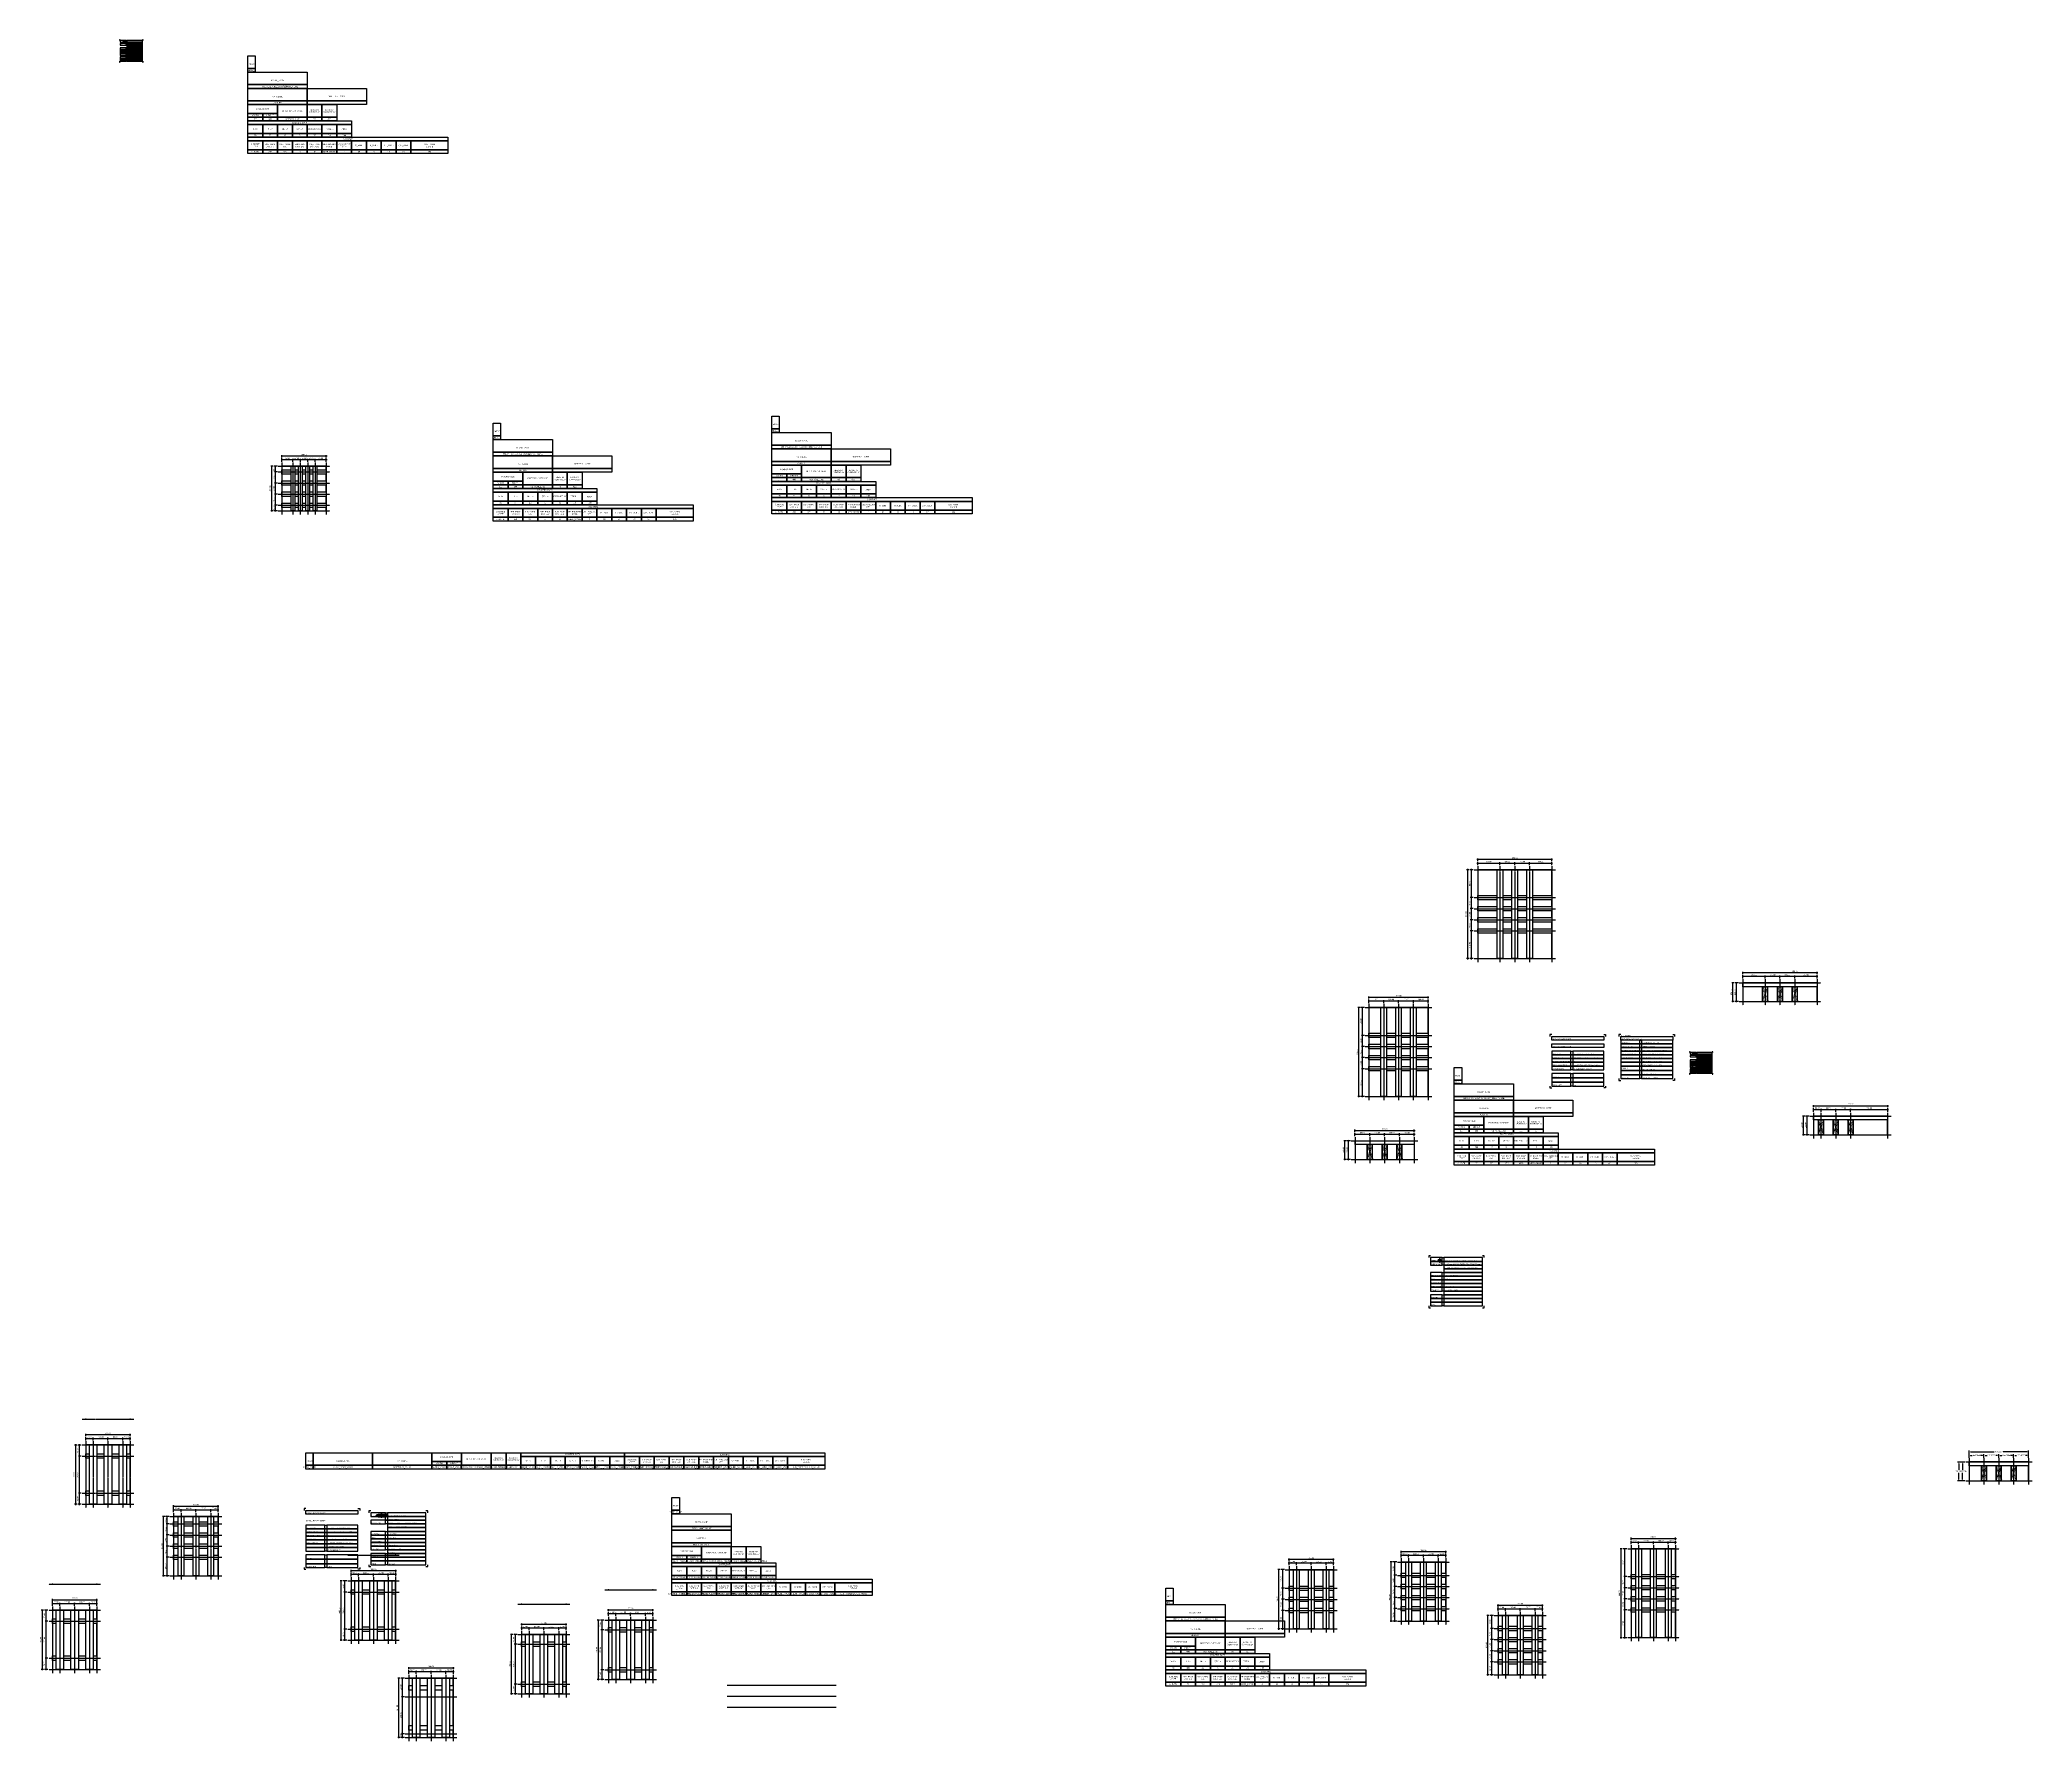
# Model space of a CAD drawing. Header units: millimetres. Extents: x -244126 to 368105, y -173968 to 259060.
# Drawn here: x -4335 to 9106, y 13661 to 25140 of the extents above; entities that cross this region are included whole.
import ezdxf
from ezdxf.enums import TextEntityAlignment as Align

# ---------------------------------------------------------------- set-up
doc = ezdxf.new("R2010")
doc.units = ezdxf.units.MM
doc.header["$MEASUREMENT"] = 0
for name, pattern in [('ACAD_ISO04W100', [30, 24, -3, 0, -3]), ('BORDER2', [22.225, 6.35, -3.175, 6.35, -3.175, 0, -3.175]), ('CENTER', [2, 1.25, -0.25, 0.25, -0.25]), ('HIDDEN', [9.525, 6.35, -3.175])]:
    doc.linetypes.add(name, pattern=pattern)
for name, color, linetype in [('000 - D I M', 6, 'Continuous'), ('000 - GRID', 8, 'CENTER'), ('000 - H A T C H', 8, 'Continuous'), ('000 - H I D D E N', 7, 'Continuous'), ('000 - SYMBOL CON', 1, 'Continuous'), ('000 - T E X T', 4, 'Continuous'), ('000 - WIPEOUT', 250, 'Continuous'), ('001 - ASCESSORIES', 1, 'Continuous'), ('002 - STRUCTURAL STEEL', 4, 'Continuous'), ('A04_TUBE SERIES', 7, 'Continuous')]:
    doc.layers.add(name, color=color, linetype=linetype)
doc.styles.add('BROWALLIA', font='BrowalliaUPC.ttf')
doc.styles.add('CORDIA', font='cordia.shx')
doc.styles.add('MtXpl_BrowalliaUPC', font='BrowalliaUPC.ttf')
doc.styles.get("Standard").update_dxf_attribs({"font": 'arial.ttf'})
doc.styles.add('TA', font='Cordia New.ttf', dxfattribs={"height": 4.5})
doc.dimstyles.new('DIM E-E', dxfattribs={"dimscale": 2, "dimtxt": 0.18, "dimasz": 0.1, "dimexe": 0.1, "dimexo": 0.1, "dimgap": 0.09, "dimtad": 1, "dimtoh": 1, "dimzin": 0, "dimdsep": 46, "dimtxsty": 'CORDIA', "dimblk": 'OBLIQUE', "dimcen": 0.1, "dimdle": 0.1, "dimclrd": 40, "dimclre": 140, "dimclrt": 3, "dimadec": 0, "dimazin": 0, "dimtfac": 1, "dimtix": 1, "dimtmove": 2, "dimatfit": 3, "dimfxl": 1, "dimtolj": 1, "dimtzin": 0, "dimarcsym": 0})
doc.dimstyles.get("Standard").update_dxf_attribs({"dimtxt": 0.18, "dimasz": 0.18, "dimexe": 0.18, "dimexo": 0.0625, "dimgap": 0.09, "dimtad": 0, "dimtih": 1, "dimtoh": 1, "dimdec": 4, "dimzin": 0, "dimdsep": 46, "dimtxsty": 'Standard', "dimcen": 0.09, "dimadec": 0, "dimazin": 0, "dimtfac": 1, "dimtdec": 4, "dimtofl": 0, "dimtmove": 0, "dimatfit": 3, "dimfxl": 1, "dimtolj": 1, "dimtzin": 0, "dimarcsym": 0})
pattern_1 = [(45, (7e-15, 87.5), (-1.6838, 1.6838), []), (45, (1.1225, 87.5), (-1.6838, 1.6838), [])]

# ---------------------------------------------------------------- blocks, each defined once
blk = doc.blocks.new('*U560')
at = {"layer": '002 - STRUCTURAL STEEL', "color": 0, "linetype": 'ByBlock'}
blk.add_lwpolyline([(0, 5), (10, 5), (10, 0), (0, 0)], close=True, dxfattribs=at)
blk = doc.blocks.new('*U561')
at = {"layer": '002 - STRUCTURAL STEEL', "color": 0, "linetype": 'ByBlock'}
blk.add_lwpolyline([(0, 17), (10, 17), (10, 0), (0, 0)], close=True, dxfattribs=at)
blk = doc.blocks.new('*U567')
at = {"layer": '002 - STRUCTURAL STEEL', "color": 0, "linetype": 'ByBlock'}
blk.add_lwpolyline([(0, 17), (80, 17), (80, 0), (0, 0)], close=True, dxfattribs=at)
blk = doc.blocks.new('*U4911')
at = {"layer": '002 - STRUCTURAL STEEL', "color": 0, "linetype": 'ByBlock'}
blk.add_lwpolyline([(0, 5), (80, 5), (80, 0), (0, 0)], close=True, dxfattribs=at)
blk = doc.blocks.new('*U568')
at = {"layer": '002 - STRUCTURAL STEEL', "color": 0, "linetype": 'ByBlock'}
blk.add_lwpolyline([(0, 12), (40, 12), (40, 0), (0, 0)], close=True, dxfattribs=at)
blk = doc.blocks.new('*U4914')
at = {"layer": '002 - STRUCTURAL STEEL', "color": 0, "linetype": 'ByBlock'}
blk.add_lwpolyline([(0, 5), (20, 5), (20, 0), (0, 0)], close=True, dxfattribs=at)
blk = doc.blocks.new('*U3045')
at = {"layer": '002 - STRUCTURAL STEEL', "color": 0, "linetype": 'ByBlock'}
blk.add_lwpolyline([(0, 17), (40, 17), (40, 0), (0, 0)], close=True, dxfattribs=at)
blk = doc.blocks.new('*U3044')
at = {"layer": '002 - STRUCTURAL STEEL', "color": 0, "linetype": 'ByBlock'}
blk.add_lwpolyline([(0, 17), (20, 17), (20, 0), (0, 0)], close=True, dxfattribs=at)
blk = doc.blocks.new('*U562')
at = {"layer": '002 - STRUCTURAL STEEL', "color": 0, "linetype": 'ByBlock'}
blk.add_lwpolyline([(0, 12), (20, 12), (20, 0), (0, 0)], close=True, dxfattribs=at)
blk = doc.blocks.new('*U563')
at = {"layer": '002 - STRUCTURAL STEEL', "color": 0, "linetype": 'ByBlock'}
blk.add_lwpolyline([(0, 12), (20, 12), (20, 0), (0, 0)], close=True, dxfattribs=at)
blk = doc.blocks.new('*U564')
at = {"layer": '002 - STRUCTURAL STEEL', "color": 0, "linetype": 'ByBlock'}
blk.add_lwpolyline([(0, 12), (20, 12), (20, 0), (0, 0)], close=True, dxfattribs=at)
blk = doc.blocks.new('*U565')
at = {"layer": '002 - STRUCTURAL STEEL', "color": 0, "linetype": 'ByBlock'}
blk.add_lwpolyline([(0, 5), (270, 5), (270, 0), (0, 0)], close=True, dxfattribs=at)
blk = doc.blocks.new('*U566')
at = {"layer": '002 - STRUCTURAL STEEL', "color": 0, "linetype": 'ByBlock'}
blk.add_lwpolyline([(0, 12), (20, 12), (20, 0), (0, 0)], close=True, dxfattribs=at)
blk = doc.blocks.new('*U570')
at = {"layer": '002 - STRUCTURAL STEEL', "color": 0, "linetype": 'ByBlock'}
blk.add_lwpolyline([(0, 12), (20, 12), (20, 0), (0, 0)], close=True, dxfattribs=at)
blk = doc.blocks.new('*U571')
at = {"layer": '002 - STRUCTURAL STEEL', "color": 0, "linetype": 'ByBlock'}
blk.add_lwpolyline([(0, 12), (20, 12), (20, 0), (0, 0)], close=True, dxfattribs=at)
blk = doc.blocks.new('*U572')
at = {"layer": '002 - STRUCTURAL STEEL', "color": 0, "linetype": 'ByBlock'}
blk.add_lwpolyline([(0, 12), (20, 12), (20, 0), (0, 0)], close=True, dxfattribs=at)
blk = doc.blocks.new('*U573')
at = {"layer": '002 - STRUCTURAL STEEL', "color": 0, "linetype": 'ByBlock'}
blk.add_lwpolyline([(0, 12), (20, 12), (20, 0), (0, 0)], close=True, dxfattribs=at)
blk = doc.blocks.new('*U574')
at = {"layer": '002 - STRUCTURAL STEEL', "color": 0, "linetype": 'ByBlock'}
blk.add_lwpolyline([(0, 12), (20, 12), (20, 0), (0, 0)], close=True, dxfattribs=at)
blk = doc.blocks.new('*U575')
at = {"layer": '002 - STRUCTURAL STEEL', "color": 0, "linetype": 'ByBlock'}
blk.add_lwpolyline([(0, 12), (50, 12), (50, 0), (0, 0)], close=True, dxfattribs=at)
blk = doc.blocks.new('*U4913')
at = {"layer": '002 - STRUCTURAL STEEL', "color": 0, "linetype": 'ByBlock'}
blk.add_lwpolyline([(0, 5), (40, 5), (40, 0), (0, 0)], close=True, dxfattribs=at)
blk = doc.blocks.new('*U569')
at = {"layer": '002 - STRUCTURAL STEEL', "color": 0, "linetype": 'ByBlock'}
blk.add_lwpolyline([(0, 5), (50, 5), (50, 0), (0, 0)], close=True, dxfattribs=at)
blk = doc.blocks.new('*U556')
at = {"layer": '002 - STRUCTURAL STEEL', "color": 0, "linetype": 'ByBlock'}
blk.add_lwpolyline([(0, 12), (20, 12), (20, 0), (0, 0)], close=True, dxfattribs=at)
blk = doc.blocks.new('*U557')
at = {"layer": '002 - STRUCTURAL STEEL', "color": 0, "linetype": 'ByBlock'}
blk.add_lwpolyline([(0, 12), (20, 12), (20, 0), (0, 0)], close=True, dxfattribs=at)
blk = doc.blocks.new('*U558')
at = {"layer": '002 - STRUCTURAL STEEL', "color": 0, "linetype": 'ByBlock'}
blk.add_lwpolyline([(0, 12), (20, 12), (20, 0), (0, 0)], close=True, dxfattribs=at)
blk = doc.blocks.new('*U559')
at = {"layer": '002 - STRUCTURAL STEEL', "color": 0, "linetype": 'ByBlock'}
blk.add_lwpolyline([(0, 12), (20, 12), (20, 0), (0, 0)], close=True, dxfattribs=at)
blk = doc.blocks.new('*U550')
at = {"layer": '002 - STRUCTURAL STEEL', "color": 0, "linetype": 'ByBlock'}
blk.add_lwpolyline([(0, 12), (20, 12), (20, 0), (0, 0)], close=True, dxfattribs=at)
blk = doc.blocks.new('*U551')
at = {"layer": '002 - STRUCTURAL STEEL', "color": 0, "linetype": 'ByBlock'}
blk.add_lwpolyline([(0, 12), (20, 12), (20, 0), (0, 0)], close=True, dxfattribs=at)
blk = doc.blocks.new('*U552')
at = {"layer": '002 - STRUCTURAL STEEL', "color": 0, "linetype": 'ByBlock'}
blk.add_lwpolyline([(0, 12), (20, 12), (20, 0), (0, 0)], close=True, dxfattribs=at)
blk = doc.blocks.new('*U553')
at = {"layer": '002 - STRUCTURAL STEEL', "color": 0, "linetype": 'ByBlock'}
blk.add_lwpolyline([(0, 12), (20, 12), (20, 0), (0, 0)], close=True, dxfattribs=at)
blk = doc.blocks.new('*U554')
at = {"layer": '002 - STRUCTURAL STEEL', "color": 0, "linetype": 'ByBlock'}
blk.add_lwpolyline([(0, 12), (20, 12), (20, 0), (0, 0)], close=True, dxfattribs=at)
blk = doc.blocks.new('*U555')
at = {"layer": '002 - STRUCTURAL STEEL', "color": 0, "linetype": 'ByBlock'}
blk.add_lwpolyline([(0, 5), (140, 5), (140, 0), (0, 0)], close=True, dxfattribs=at)
blk = doc.blocks.new('LV_DATA_FROM_EXCEl')
at = {"color": 0}
for name, p in [('*U561', (0, 115)), ('*U560', (0, 110)), ('*U567', (0, 93)), ('*U4911', (0, 88)), ('*U567', (0, 71)), ('*U567', (80, 71)), ('*U4911', (0, 66)), ('*U568', (0, 54)), ('*U4914', (0, 49)), ('*U4914', (20, 49)), ('*U3045', (40, 49)), ('*U4911', (80, 66)), ('*U3044', (80, 49)), ('*U3044', (100, 49)), ('*U4914', (0, 44)), ('*U555', (0, 39)), ('*U556', (0, 27)), ('*U4914', (0, 22)), ('*U4914', (20, 44)), ('*U557', (20, 27)), ('*U4914', (20, 22)), ('*U4913', (40, 44)), ('*U558', (40, 27)), ('*U4914', (40, 22)), ('*U559', (60, 27)), ('*U4914', (60, 22)), ('*U4914', (80, 44)), ('*U550', (80, 27)), ('*U4914', (80, 22)), ('*U4914', (100, 44)), ('*U551', (100, 27)), ('*U4914', (100, 22)), ('*U552', (120, 27)), ('*U4914', (120, 22)), ('*U565', (0, 17)), ('*U554', (0, 5)), ('*U4914', (0, 0)), ('*U553', (20, 5)), ('*U4914', (20, 0)), ('*U562', (40, 5)), ('*U4914', (40, 0)), ('*U563', (60, 5)), ('*U4914', (60, 0)), ('*U564', (80, 5)), ('*U4914', (80, 0)), ('*U566', (100, 5)), ('*U4914', (100, 0)), ('*U570', (120, 5)), ('*U4914', (120, 0)), ('*U571', (140, 5)), ('*U4914', (140, 0)), ('*U572', (160, 5)), ('*U4914', (160, 0)), ('*U573', (180, 5)), ('*U4914', (180, 0)), ('*U574', (200, 5)), ('*U4914', (200, 0)), ('*U575', (220, 5)), ('*U569', (220, 0))]:
    blk.add_blockref(name, p, dxfattribs=at)
at = {"color": 0, "style": 'TA'}
for s, p in [('MODE', (5, 121)), ('BLOCK_NAME', (40, 99))]:
    blk.add_text(s, height=1.8, dxfattribs=at).set_placement(p, align=Align.MIDDLE_CENTER)
at = {"color": 0}
for s, p in [('MOCKUP SIZE', (20, 60)), ('DIRECTION DISTANCE', (60, 57.5)), ('WIDTH', (10, 51.5)), ('HEIGHT', (30, 51.5))]:
    blk.add_text(s, height=1.8, dxfattribs=at).set_placement(p, align=Align.MIDDLE_CENTER)
at = {"color": 0, "char_height": 1.8, "width": 13.892, "attachment_point": 5, "style": 'TA'}
for s, insert in [('MATTERIAL', (40, 77)), ('MATTERIAL_CODE', (120, 77))]:
    blk.add_mtext(s, dxfattribs=dict(at, insert=insert))
at = {"color": 0, "char_height": 1.8, "attachment_point": 5}
for s, insert, width in [('EDGE TO CENTRIC.LV', (90, 57.5), 20), ('EDGE TO SURFACE.LV', (110, 57.5), 20), ('W_LV', (10, 33), 20), ('H_LV', (30, 33), 20), ('thk._LV', (50, 33), 20), ('LOUVERS_DATA', (70, 41.5), 140), ('QTY.LV', (70, 33), 20), ('DISTANCE_LV', (90, 33), 20), ('TOTAL_L', (110, 33), 20), ('AREA', (130, 33), 20), ('SUBFAME^J_TYPE', (10, 11), 20), ('SUB_FAME DIST.C-C', (30, 11), 20), ('SUB_TOTAL\\PC-C', (50, 11), 20), ('SUB_FAME DIST. E-C', (70, 11), 20), ('SUB_FAME DIST. C-E', (90, 11), 20), ('SUB_FAME DIST.\\PMODE', (110, 11), 20), ('SUB_FAME DIST.\\PQTY.', (130, 11), 20), ('SUB FAME', (135, 19.5), 200), ('W_SUBF.', (150, 11), 20), ('H_SUBF.', (170, 11), 20), ('thk._SUBF.', (190, 11), 20), ('QTY._SUBF.', (210, 11), 20), ('SUB_TOTAL\\PE-C-C-E', (245.2, 11), 49.648)]:
    blk.add_mtext(s, dxfattribs=dict(at, insert=insert, width=width))
at = {"style": 'TA'}
for tag, p in [('MODE_VALUE', (5, 112.5)), ('BLOCK_NAME_VALUE', (40, 90.5)), ('MATTERIAL_VALUE', (40, 68.5)), ('MATTERIAL_CODE_VALUE', (120, 68.5)), ('DIRECTION DISTANCE_VALUE', (60, 46.5)), ('EDGE TO CENTRIC.LV_VALUE', (90, 46.5)), ('EDGE TO SURFACE.LV_VALUE', (110, 46.5)), ('SUBFAME^J_TYPE_VALUE', (10, 2.5)), ('DISTANCE_LV_VALUE', (90, 24.5)), ('TOTAL_L_VALUE', (110, 24.5)), ('SUB_FAME_DIST._QTY._VALUE', (130, 2.5)), ('AREA_VALUE', (130, 24.5)), ('W_SUBF._VALUE', (150, 2.5)), ('H_SUBF._VALUE', (170, 2.5)), ('THK._SUBF._VALUE', (190, 2.5)), ('QTY._SUBF._VALUE', (210, 2.5)), ('SUB_TOTAL\\PE-C-C-E_VALUE', (245, 2.5))]:
    blk.add_attdef(tag, text='', height=1.8, dxfattribs=at).set_placement(p, align=Align.MIDDLE_CENTER)
at = {"color": 3, "style": 'TA'}
for tag, p in [('WIDTH_VALUE', (10, 46.5)), ('HEIGHT_VALUE', (30, 46.5)), ('W_LV_VALUE', (10, 24.5)), ('SUB_FAME DIST.C-C_VALUE', (30, 2.5)), ('H_LV_VALUE', (30, 24.5)), ('THK._LV_VALUE', (50, 24.5)), ('QTY.LV_VALUE', (70, 24.5))]:
    blk.add_attdef(tag, text='', height=1.8, dxfattribs=at).set_placement(p, align=Align.MIDDLE_CENTER)
at = {"style": 'TA', "flags": 8}
for tag, p in [('SUB_TOTAL\\PC-C_VALUE', (50, 2.5)), ('SUB_FAME DIST. E-C_VALUE', (70, 2.5)), ('SUB_FAME DIST. C-E_VALUE', (90, 2.5)), ('SUB_FAME DIST.\\PMODE_VALUE', (110, 2.5))]:
    blk.add_attdef(tag, text='', height=1.8, dxfattribs=at).set_placement(p, align=Align.MIDDLE_CENTER)
blk = doc.blocks.new('*U1560')
at = {"layer": 'Defpoints', "color": 250}
for points in [[(0, 2.5), (-2.5, 2.5), (-2.5, 0)], [(70, 2.5), (72.5, 2.5), (72.5, 0)], [(-2.5, -77), (-2.5, -79.5), (0, -79.5)], [(72.5, -77), (72.5, -79.5), (70, -79.5)]]:
    blk.add_lwpolyline(points, dxfattribs=at)
for points in [[(0, 0), (70, 0), (70, -5), (0, -5)], [(0, -25), (25.6, -25), (25.6, -20), (0, -20)], [(0, -30), (25.6, -30), (25.6, -25), (0, -25)], [(25.6, -20), (28.1, -20), (28.1, -25), (25.6, -25)], [(25.6, -25), (28.1, -25), (28.1, -30), (25.6, -30)], [(28.1, -25), (70, -25), (70, -20), (28.1, -20)], [(28.1, -30), (70, -30), (70, -25), (28.1, -25)], [(0, -35), (25.6, -35), (25.6, -30), (0, -30)], [(0, -40), (25.6, -40), (25.6, -35), (0, -35)], [(0, -45), (25.6, -45), (25.6, -40), (0, -40)], [(0, -50), (25.6, -50), (25.6, -45), (0, -45)], [(0, -55), (25.6, -55), (25.6, -50), (0, -50)], [(25.6, -30), (28.1, -30), (28.1, -35), (25.6, -35)], [(25.6, -35), (28.1, -35), (28.1, -40), (25.6, -40)], [(25.6, -40), (28.1, -40), (28.1, -45), (25.6, -45)], [(25.6, -45), (28.1, -45), (28.1, -50), (25.6, -50)], [(25.6, -50), (28.1, -50), (28.1, -55), (25.6, -55)], [(28.1, -35), (70, -35), (70, -30), (28.1, -30)], [(28.1, -40), (70, -40), (70, -35), (28.1, -35)], [(28.1, -45), (70, -45), (70, -40), (28.1, -40)], [(28.1, -50), (70, -50), (70, -45), (28.1, -45)], [(28.1, -55), (70, -55), (70, -50), (28.1, -50)], [(0, -66), (25.6, -66), (25.6, -60), (0, -60)], [(0, -72), (25.6, -72), (25.6, -66), (0, -66)], [(0, -77), (25.6, -77), (25.6, -72), (0, -72)], [(25.6, -60), (28.1, -60), (28.1, -66), (25.6, -66)], [(25.6, -66), (28.1, -66), (28.1, -72), (25.6, -72)], [(25.6, -72), (28.1, -72), (28.1, -77), (25.6, -77)], [(28.1, -66), (70, -66), (70, -60), (28.1, -60)], [(28.1, -72), (70, -72), (70, -66), (28.1, -66)], [(28.1, -77), (70, -77), (70, -72), (28.1, -72)]]:
    blk.add_lwpolyline(points, close=True, dxfattribs=at)
at = {"layer": '000 - T E X T', "linetype": 'BORDER2', "style": 'TA'}
for s, p in [('MOCKUP PART CODE', (0, -5)), ('MOCKUP PART NAME', (0, -15)), ('MATTERIAL', (0, -25)), (':', (25.6, -25)), ('ACESSORIES', (0, -45)), ('SIZING (WxH)', (0, -30)), ('TOTAL LOUVERS', (0, -40)), ('DISTANCE LOUVERS', (0, -35)), (':', (25.6, -30)), (':', (25.6, -35)), (':', (25.6, -45)), ('TOTAL SET', (0, -77)), (':', (25.6, -66)), (':', (25.6, -72)), (':', (25.6, -77))]:
    blk.add_text(s, height=1.8, dxfattribs=at).set_placement(p)
blk.add_text('COLOR', height=1.8, dxfattribs=at).set_placement((0, -65.1), align=Align.MIDDLE_LEFT)
at = {"layer": '000 - T E X T', "style": 'TA'}
for tag, p in [('CODE_VALUE_1', (28.1, -5)), ('CODE_VALUE_2', (28.1, -10)), ('PART_NAME_VALUE_1', (28.1, -15)), ('PART_NAME_VALUE_2', (28.1, -20)), ('MATTERIAL_VALUE', (28.1, -25)), ('ACESSORIES_VALUE1', (28.1, -45)), ('ACESSORIES_VALUE2', (28.1, -50)), ('ACESSORIES_VALUE3', (28.1, -55)), ('SIZING_VALUE', (28.1, -30)), ('TOTAL_LOUVERS_VALUE1', (28.1, -40)), ('DISTANCE_LOUVERS_VALUE', (28.1, -35)), ('COATING_VALUE_1', (28.1, -66)), ('COATING_VALUE_2', (28.1, -72)), ('TOTAL_SET_VALUE', (28.1, -77))]:
    blk.add_attdef(tag, p, '', height=1.8, dxfattribs=at)
blk = doc.blocks.new('A$C829836ee')
for p in [(0, 3), (0, -3)]:
    blk.add_point(p)
blk = doc.blocks.new('*U4979')
at = {"layer": '000 - H A T C H'}
h = blk.add_hatch(color=250, dxfattribs=at)
h.dxf.hatch_style = 1
edge = h.paths.add_edge_path()
edge.add_arc((9.8, -3.8), 2, 90, 270, ccw=False)
edge.add_line((9.8, -1.8), (20.2, -1.8))
edge.add_arc((20.2, -3.8), 2, -90, 90, ccw=False)
edge.add_line((20.2, -5.8), (9.8, -5.8))
at = {"layer": '000 - SYMBOL CON', "color": 2}
blk.add_lwpolyline([(9.8, -5.8, -1), (9.8, -1.8), (20.2, -1.8, -1), (20.2, -5.8)], format="xyb", close=True, dxfattribs=at)
at = {"layer": 'A04_TUBE SERIES', "color": 3}
blk.add_point((12.4, -3.8), dxfattribs=at)
at = {"layer": 'Defpoints', "color": 250}
for points in [[(0, 2.5), (-2.5, 2.5), (-2.5, 0)], [(77, 0), (77, 2.5), (74.5, 2.5)], [(-2.5, -70), (-2.5, -72.5), (0, -72.5)], [(74.5, -72.5), (77, -72.5), (77, -70)]]:
    blk.add_lwpolyline(points, dxfattribs=at)
for points in [[(0, -5), (20, -5), (20, 0), (0, 0)], [(20, 0), (22.5, 0), (22.5, -5), (20, -5)], [(22.5, -5), (74.5, -5), (74.5, 0), (22.5, 0)], [(0, -15), (20, -15), (20, -10), (0, -10)], [(0, -30), (20, -30), (20, -25), (0, -25)], [(20, -5), (22.5, -5), (22.5, -10), (20, -10)], [(20, -10), (22.5, -10), (22.5, -15), (20, -15)], [(20, -25), (22.5, -25), (22.5, -30), (20, -30)], [(22.5, -10), (74.5, -10), (74.5, -5), (22.5, -5)], [(22.5, -15), (74.5, -15), (74.5, -10), (22.5, -10)], [(22.5, -20), (74.5, -20), (74.5, -15), (22.5, -15)], [(22.5, -25), (74.5, -25), (74.5, -20), (22.5, -20)], [(22.5, -30), (74.5, -30), (74.5, -25), (22.5, -25)], [(0, -35), (20, -35), (20, -30), (0, -30)], [(0, -40), (20, -40), (20, -35), (0, -35)], [(0, -45), (20, -45), (20, -40), (0, -40)], [(0, -50), (20, -50), (20, -45), (0, -45)], [(20, -30), (22.5, -30), (22.5, -35), (20, -35)], [(20, -35), (22.5, -35), (22.5, -40), (20, -40)], [(20, -40), (22.5, -40), (22.5, -45), (20, -45)], [(20, -45), (22.5, -45), (22.5, -50), (20, -50)], [(22.5, -35), (74.5, -35), (74.5, -30), (22.5, -30)], [(22.5, -40), (74.5, -40), (74.5, -35), (22.5, -35)], [(22.5, -45), (74.5, -45), (74.5, -40), (22.5, -40)], [(22.5, -50), (74.5, -50), (74.5, -45), (22.5, -45)], [(22.5, -55), (74.5, -55), (74.5, -50), (22.5, -50)], [(0, -60), (20, -60), (20, -55), (0, -55)], [(0, -65), (20, -65), (20, -60), (0, -60)], [(0, -70), (20, -70), (20, -65), (0, -65)], [(20, -55), (22.5, -55), (22.5, -60), (20, -60)], [(20, -60), (22.5, -60), (22.5, -65), (20, -65)], [(20, -65), (22.5, -65), (22.5, -70), (20, -70)], [(22.5, -60), (74.5, -60), (74.5, -55), (22.5, -55)], [(22.5, -65), (74.5, -65), (74.5, -60), (22.5, -60)], [(22.5, -70), (74.5, -70), (74.5, -65), (22.5, -65)]]:
    blk.add_lwpolyline(points, close=True, dxfattribs=at)
at = {"xscale": 0.7454636594928784, "yscale": 0.7454636594928784, "zscale": 0.7454636594928784}
blk.add_blockref('A$C829836ee', (14.7, -3.8), dxfattribs=at)
at = {"layer": '000 - T E X T', "linetype": 'BORDER2', "style": 'TA'}
for s, p in [('CODE', (0, -5)), ('PART NAME', (0, -15)), (':', (20, -15)), ('SPEC', (0, -35)), ('THICKNESS', (0, -45)), ('COATING', (0, -50)), ('MATTERIAL', (0, -30)), ('BLANK SIZE', (0, -40)), (':', (20, -30)), (':', (20, -35)), (':', (20, -40)), (':', (20, -45)), (':', (20, -50)), ('TOTAL', (0, -70)), ('LENGTH', (0, -60)), (':', (20, -60)), (':', (20, -65)), (':', (20, -70))]:
    blk.add_text(s, height=1.8, dxfattribs=at).set_placement(p)
at = {"layer": '000 - T E X T', "style": 'TA', "flags": 1}
blk.add_attdef('BLK_NAME', (2, 0.9), '', height=1.8, dxfattribs=at)
at = {"layer": '000 - T E X T', "style": 'MtXpl_BrowalliaUPC'}
blk.add_attdef('NO.CODE', text='', height=1.49, dxfattribs=at).set_placement((15, -3.8), align=Align.MIDDLE_CENTER)
at = {"layer": '000 - T E X T', "style": 'TA'}
for tag, p in [('CODE_VALUE_1', (22.5, -5)), ('CODE_VALUE_2', (22.5, -10)), ('PART_NAME_VALUE_1', (22.5, -15)), ('PART_NAME_VALUE_2', (22.5, -20)), ('PART_NAME_VALUE_3', (22.5, -25)), ('SPEC_VALUE', (22.5, -35)), ('THICKNESS_VALUE', (22.5, -45)), ('COATING_VALUE_1', (22.5, -50)), ('COATING_VALUE_2', (22.5, -55)), ('MATTERIAL_VALUE_1', (22.5, -30)), ('BLANK_SIZE_VALUE', (22.5, -40)), ('TOTAL_VALUE', (22.5, -70)), ('LENGTH_VALUE_1', (22.5, -60)), ('LENGTH_VALUE_2', (22.5, -65))]:
    blk.add_attdef(tag, p, '', height=1.8, dxfattribs=at)
blk = doc.blocks.new('*U745')
at = {"color": 3}
blk.add_point((0, -400), dxfattribs=at)
at = {"layer": '000 - GRID', "color": 0, "linetype": 'ByBlock'}
blk.add_line((0, 25), (0, -425), dxfattribs=at)
at = {"layer": '000 - GRID', "color": 0}
blk.add_point((0, 0), dxfattribs=at)
at = {"style": 'TA', "flags": 1}
blk.add_attdef('LOCATION', (6, 6), '', height=4.5, dxfattribs=at)
blk = doc.blocks.new('*U548')
at = {"color": 3}
blk.add_point((0, -300), dxfattribs=at)
at = {"layer": '000 - GRID', "color": 0, "linetype": 'ByBlock'}
blk.add_line((0, 25), (0, -325), dxfattribs=at)
at = {"layer": '000 - GRID', "color": 0}
blk.add_point((0, 0), dxfattribs=at)
at = {"style": 'TA', "flags": 1}
blk.add_attdef('LOCATION', (6, 6), '', height=4.5, dxfattribs=at)
blk = doc.blocks.new('*U746')
at = {"color": 0}
blk.add_wipeout([(-150, 15), (150, 15), (150, -15), (-150, -15)], dxfattribs=at).dxf.layer = '000 - WIPEOUT'
at = {"layer": '002 - STRUCTURAL STEEL', "color": 0, "linetype": 'ByBlock'}
blk.add_lwpolyline([(-150, 15), (150, 15), (150, -15), (-150, -15)], close=True, dxfattribs=at)
blk = doc.blocks.new('*U747')
at = {"color": 0}
blk.add_wipeout([(-25, 400), (25, 400), (25, 0), (-25, 0)], dxfattribs=at).dxf.layer = '000 - WIPEOUT'
at = {"layer": '002 - STRUCTURAL STEEL', "color": 0, "linetype": 'ByBlock'}
blk.add_lwpolyline([(-25, 400), (25, 400), (25, 0), (-25, 0)], close=True, dxfattribs=at)
blk = doc.blocks.new('_Oblique')
at = {"color": 0, "linetype": 'ByBlock', "lineweight": -2}
blk.add_line((-0.5, -0.5), (0.5, 0.5), dxfattribs=at)
blk = doc.blocks.new('*D2391')
at = {"layer": 'A04_TUBE SERIES', "color": 40, "lineweight": -2, "transparency": 16777216}
blk.add_line((-1850, 14131), (-1790, 14131), dxfattribs=at)
at = {"layer": 'A04_TUBE SERIES', "color": 140, "linetype": 'ACAD_ISO04W100', "lineweight": -2, "transparency": 16777216}
for p, q in [((-1845, 14116), (-1845, 14136)), ((-1795, 14116), (-1795, 14136))]:
    blk.add_line(p, q, dxfattribs=at)
at = {"layer": 'Defpoints', "color": 0, "transparency": 16777216}
for p in [(-1795, 14131), (-1845, 14111), (-1795, 14111)]:
    blk.add_point(p, dxfattribs=at)
at = {"layer": 'A04_TUBE SERIES', "color": 40, "lineweight": -2, "transparency": 16777216, "xscale": 5, "yscale": 5, "zscale": 5, "rotation": 180}
blk.add_blockref('_Oblique', (-1845, 14131), dxfattribs=at)
at = {"layer": 'A04_TUBE SERIES', "color": 40, "lineweight": -2, "transparency": 16777216, "xscale": 5, "yscale": 5, "zscale": 5}
blk.add_blockref('_Oblique', (-1795, 14131), dxfattribs=at)
at = {"layer": 'A04_TUBE SERIES', "color": 3, "transparency": 16777216, "insert": (-1820, 14140), "char_height": 9, "attachment_point": 5, "style": 'CORDIA'}
blk.add_mtext('\\A1;50.00', dxfattribs=at)
blk = doc.blocks.new('*D2392')
at = {"layer": 'A04_TUBE SERIES', "color": 40, "lineweight": -2, "transparency": 16777216}
blk.add_line((-1800, 14131), (-1690, 14131), dxfattribs=at)
at = {"layer": 'A04_TUBE SERIES', "color": 140, "linetype": 'ACAD_ISO04W100', "lineweight": -2, "transparency": 16777216}
for p, q in [((-1795, 14116), (-1795, 14136)), ((-1695, 14116), (-1695, 14136))]:
    blk.add_line(p, q, dxfattribs=at)
at = {"layer": 'Defpoints', "color": 0, "transparency": 16777216}
for p in [(-1695, 14131), (-1795, 14111), (-1695, 14111)]:
    blk.add_point(p, dxfattribs=at)
at = {"layer": 'A04_TUBE SERIES', "color": 40, "lineweight": -2, "transparency": 16777216, "xscale": 5, "yscale": 5, "zscale": 5, "rotation": 180}
blk.add_blockref('_Oblique', (-1795, 14131), dxfattribs=at)
at = {"layer": 'A04_TUBE SERIES', "color": 40, "lineweight": -2, "transparency": 16777216, "xscale": 5, "yscale": 5, "zscale": 5}
blk.add_blockref('_Oblique', (-1695, 14131), dxfattribs=at)
at = {"layer": 'A04_TUBE SERIES', "color": 3, "transparency": 16777216, "insert": (-1745, 14140), "char_height": 9, "attachment_point": 5, "style": 'CORDIA'}
blk.add_mtext('\\A1;100.00', dxfattribs=at)
blk = doc.blocks.new('*D2393')
at = {"layer": 'A04_TUBE SERIES', "color": 40, "lineweight": -2, "transparency": 16777216}
blk.add_line((-1700, 14131), (-1590, 14131), dxfattribs=at)
at = {"layer": 'A04_TUBE SERIES', "color": 140, "linetype": 'ACAD_ISO04W100', "lineweight": -2, "transparency": 16777216}
for p, q in [((-1695, 14116), (-1695, 14136)), ((-1595, 14116), (-1595, 14136))]:
    blk.add_line(p, q, dxfattribs=at)
at = {"layer": 'Defpoints', "color": 0, "transparency": 16777216}
for p in [(-1595, 14131), (-1695, 14111), (-1595, 14111)]:
    blk.add_point(p, dxfattribs=at)
at = {"layer": 'A04_TUBE SERIES', "color": 40, "lineweight": -2, "transparency": 16777216, "xscale": 5, "yscale": 5, "zscale": 5, "rotation": 180}
blk.add_blockref('_Oblique', (-1695, 14131), dxfattribs=at)
at = {"layer": 'A04_TUBE SERIES', "color": 40, "lineweight": -2, "transparency": 16777216, "xscale": 5, "yscale": 5, "zscale": 5}
blk.add_blockref('_Oblique', (-1595, 14131), dxfattribs=at)
at = {"layer": 'A04_TUBE SERIES', "color": 3, "transparency": 16777216, "insert": (-1645, 14140), "char_height": 9, "attachment_point": 5, "style": 'CORDIA'}
blk.add_mtext('\\A1;100.00', dxfattribs=at)
blk = doc.blocks.new('*D2394')
at = {"layer": 'A04_TUBE SERIES', "color": 40, "lineweight": -2, "transparency": 16777216}
blk.add_line((-1600, 14131), (-1540, 14131), dxfattribs=at)
at = {"layer": 'A04_TUBE SERIES', "color": 140, "linetype": 'ACAD_ISO04W100', "lineweight": -2, "transparency": 16777216}
for p, q in [((-1595, 14116), (-1595, 14136)), ((-1545, 14116), (-1545, 14136))]:
    blk.add_line(p, q, dxfattribs=at)
at = {"layer": 'Defpoints', "color": 0, "transparency": 16777216}
for p in [(-1545, 14131), (-1595, 14111), (-1545, 14111)]:
    blk.add_point(p, dxfattribs=at)
at = {"layer": 'A04_TUBE SERIES', "color": 40, "lineweight": -2, "transparency": 16777216, "xscale": 5, "yscale": 5, "zscale": 5, "rotation": 180}
blk.add_blockref('_Oblique', (-1595, 14131), dxfattribs=at)
at = {"layer": 'A04_TUBE SERIES', "color": 40, "lineweight": -2, "transparency": 16777216, "xscale": 5, "yscale": 5, "zscale": 5}
blk.add_blockref('_Oblique', (-1545, 14131), dxfattribs=at)
at = {"layer": 'A04_TUBE SERIES', "color": 3, "transparency": 16777216, "insert": (-1570, 14140), "char_height": 9, "attachment_point": 5, "style": 'CORDIA'}
blk.add_mtext('\\A1;50.00', dxfattribs=at)
blk = doc.blocks.new('*D2395')
at = {"layer": 'A04_TUBE SERIES', "color": 140, "linetype": 'ACAD_ISO04W100', "lineweight": -2, "transparency": 16777216}
for p, q in [((-1875, 14086), (-1895, 14086)), ((-1875, 13961), (-1895, 13961))]:
    blk.add_line(p, q, dxfattribs=at)
at = {"layer": 'A04_TUBE SERIES', "color": 40, "lineweight": -2, "transparency": 16777216}
blk.add_line((-1890, 14091), (-1890, 13956), dxfattribs=at)
at = {"layer": 'Defpoints', "color": 0, "transparency": 16777216}
for p in [(-1870, 14086), (-1890, 13961), (-1870, 13961)]:
    blk.add_point(p, dxfattribs=at)
at = {"layer": 'A04_TUBE SERIES', "color": 40, "lineweight": -2, "transparency": 16777216, "xscale": 5, "yscale": 5, "zscale": 5}
for p, rotation in [((-1890, 14086), 90), ((-1890, 13961), 270)]:
    blk.add_blockref('_Oblique', p, dxfattribs=dict(at, rotation=rotation))
at = {"layer": 'A04_TUBE SERIES', "color": 3, "transparency": 16777216, "insert": (-1899, 14023), "char_height": 9, "attachment_point": 5, "rotation": 90, "style": 'CORDIA'}
blk.add_mtext('\\A1;125.00', dxfattribs=at)
blk = doc.blocks.new('*D2396')
at = {"layer": 'A04_TUBE SERIES', "color": 140, "linetype": 'ACAD_ISO04W100', "lineweight": -2, "transparency": 16777216}
for p, q in [((-1875, 13961), (-1895, 13961)), ((-1875, 13711), (-1895, 13711))]:
    blk.add_line(p, q, dxfattribs=at)
at = {"layer": 'A04_TUBE SERIES', "color": 40, "lineweight": -2, "transparency": 16777216}
blk.add_line((-1890, 13966), (-1890, 13706), dxfattribs=at)
at = {"layer": 'Defpoints', "color": 0, "transparency": 16777216}
for p in [(-1870, 13961), (-1890, 13711), (-1870, 13711)]:
    blk.add_point(p, dxfattribs=at)
at = {"layer": 'A04_TUBE SERIES', "color": 40, "lineweight": -2, "transparency": 16777216, "xscale": 5, "yscale": 5, "zscale": 5}
for p, rotation in [((-1890, 13961), 90), ((-1890, 13711), 270)]:
    blk.add_blockref('_Oblique', p, dxfattribs=dict(at, rotation=rotation))
at = {"layer": 'A04_TUBE SERIES', "color": 3, "transparency": 16777216, "insert": (-1899, 13836), "char_height": 9, "attachment_point": 5, "rotation": 90, "style": 'CORDIA'}
blk.add_mtext('\\A1;250.00', dxfattribs=at)
blk = doc.blocks.new('*D2397')
at = {"layer": 'A04_TUBE SERIES', "color": 140, "linetype": 'ACAD_ISO04W100', "lineweight": -2, "transparency": 16777216}
for p, q in [((-1875, 13711), (-1895, 13711)), ((-1875, 13686), (-1895, 13686))]:
    blk.add_line(p, q, dxfattribs=at)
at = {"layer": 'A04_TUBE SERIES', "color": 40, "lineweight": -2, "transparency": 16777216}
for p, q in [((-1890, 13711), (-1890, 13716)), ((-1890, 13711), (-1890, 13686)), ((-1890, 13686), (-1890, 13681))]:
    blk.add_line(p, q, dxfattribs=at)
at = {"layer": 'Defpoints', "color": 0, "transparency": 16777216}
for p in [(-1870, 13711), (-1890, 13686), (-1870, 13686)]:
    blk.add_point(p, dxfattribs=at)
at = {"layer": 'A04_TUBE SERIES', "color": 40, "lineweight": -2, "transparency": 16777216, "xscale": 5, "yscale": 5, "zscale": 5}
for p, rotation in [((-1890, 13711), 270), ((-1890, 13686), 90)]:
    blk.add_blockref('_Oblique', p, dxfattribs=dict(at, rotation=rotation))
at = {"layer": 'A04_TUBE SERIES', "color": 3, "transparency": 16777216, "insert": (-1899, 13698), "char_height": 9, "attachment_point": 5, "rotation": 90, "style": 'CORDIA'}
blk.add_mtext('\\A1;25.00', dxfattribs=at)
blk = doc.blocks.new('*D2382')
at = {"layer": 'A04_TUBE SERIES', "color": 40, "lineweight": -2, "transparency": 16777216}
blk.add_line((-1850, 14156), (-1540, 14156), dxfattribs=at)
at = {"layer": 'A04_TUBE SERIES', "color": 140, "linetype": 'ACAD_ISO04W100', "lineweight": -2, "transparency": 16777216}
for p, q in [((-1845, 14116), (-1845, 14161)), ((-1545, 14116), (-1545, 14161))]:
    blk.add_line(p, q, dxfattribs=at)
at = {"layer": 'Defpoints', "color": 0, "transparency": 16777216}
for p in [(-1545, 14156), (-1845, 14111), (-1545, 14111)]:
    blk.add_point(p, dxfattribs=at)
at = {"layer": 'A04_TUBE SERIES', "color": 40, "lineweight": -2, "transparency": 16777216, "xscale": 5, "yscale": 5, "zscale": 5, "rotation": 180}
blk.add_blockref('_Oblique', (-1845, 14156), dxfattribs=at)
at = {"layer": 'A04_TUBE SERIES', "color": 40, "lineweight": -2, "transparency": 16777216, "xscale": 5, "yscale": 5, "zscale": 5}
blk.add_blockref('_Oblique', (-1545, 14156), dxfattribs=at)
at = {"layer": 'A04_TUBE SERIES', "color": 3, "transparency": 16777216, "insert": (-1695, 14165), "char_height": 9, "attachment_point": 5, "style": 'CORDIA'}
blk.add_mtext('\\A1;300.00', dxfattribs=at)
blk = doc.blocks.new('*D2383')
at = {"layer": 'A04_TUBE SERIES', "color": 140, "linetype": 'ACAD_ISO04W100', "lineweight": -2, "transparency": 16777216}
for p, q in [((-1875, 14086), (-1920, 14086)), ((-1875, 13686), (-1920, 13686))]:
    blk.add_line(p, q, dxfattribs=at)
at = {"layer": 'A04_TUBE SERIES', "color": 40, "lineweight": -2, "transparency": 16777216}
blk.add_line((-1915, 14091), (-1915, 13681), dxfattribs=at)
at = {"layer": 'Defpoints', "color": 0, "transparency": 16777216}
for p in [(-1870, 14086), (-1915, 13686), (-1870, 13686)]:
    blk.add_point(p, dxfattribs=at)
at = {"layer": 'A04_TUBE SERIES', "color": 40, "lineweight": -2, "transparency": 16777216, "xscale": 5, "yscale": 5, "zscale": 5}
for p, rotation in [((-1915, 14086), 90), ((-1915, 13686), 270)]:
    blk.add_blockref('_Oblique', p, dxfattribs=dict(at, rotation=rotation))
at = {"layer": 'A04_TUBE SERIES', "color": 3, "transparency": 16777216, "insert": (-1924, 13886), "char_height": 9, "attachment_point": 5, "rotation": 90, "style": 'CORDIA'}
blk.add_mtext('\\A1;400.00', dxfattribs=at)
blk = doc.blocks.new('*D2380')
at = {"layer": 'A04_TUBE SERIES', "color": 40, "lineweight": -2, "transparency": 16777216}
blk.add_line((-1089, 14425), (-1029, 14425), dxfattribs=at)
at = {"layer": 'A04_TUBE SERIES', "color": 140, "linetype": 'ACAD_ISO04W100', "lineweight": -2, "transparency": 16777216}
for p, q in [((-1084, 14410), (-1084, 14430)), ((-1034, 14410), (-1034, 14430))]:
    blk.add_line(p, q, dxfattribs=at)
at = {"layer": 'Defpoints', "color": 0, "transparency": 16777216}
for p in [(-1084, 14405), (-1034, 14425), (-1034, 14405)]:
    blk.add_point(p, dxfattribs=at)
at = {"layer": 'A04_TUBE SERIES', "color": 40, "lineweight": -2, "transparency": 16777216, "xscale": 5, "yscale": 5, "zscale": 5, "rotation": 180}
blk.add_blockref('_Oblique', (-1084, 14425), dxfattribs=at)
at = {"layer": 'A04_TUBE SERIES', "color": 40, "lineweight": -2, "transparency": 16777216, "xscale": 5, "yscale": 5, "zscale": 5}
blk.add_blockref('_Oblique', (-1034, 14425), dxfattribs=at)
at = {"layer": 'A04_TUBE SERIES', "color": 3, "transparency": 16777216, "insert": (-1059, 14434), "char_height": 9, "attachment_point": 5, "style": 'CORDIA'}
blk.add_mtext('\\A1;50.00', dxfattribs=at)
blk = doc.blocks.new('*D2381')
at = {"layer": 'A04_TUBE SERIES', "color": 40, "lineweight": -2, "transparency": 16777216}
blk.add_line((-1039, 14425), (-929, 14425), dxfattribs=at)
at = {"layer": 'A04_TUBE SERIES', "color": 140, "linetype": 'ACAD_ISO04W100', "lineweight": -2, "transparency": 16777216}
for p, q in [((-1034, 14410), (-1034, 14430)), ((-934, 14410), (-934, 14430))]:
    blk.add_line(p, q, dxfattribs=at)
at = {"layer": 'Defpoints', "color": 0, "transparency": 16777216}
for p in [(-1034, 14405), (-934, 14425), (-934, 14405)]:
    blk.add_point(p, dxfattribs=at)
at = {"layer": 'A04_TUBE SERIES', "color": 40, "lineweight": -2, "transparency": 16777216, "xscale": 5, "yscale": 5, "zscale": 5, "rotation": 180}
blk.add_blockref('_Oblique', (-1034, 14425), dxfattribs=at)
at = {"layer": 'A04_TUBE SERIES', "color": 40, "lineweight": -2, "transparency": 16777216, "xscale": 5, "yscale": 5, "zscale": 5}
blk.add_blockref('_Oblique', (-934, 14425), dxfattribs=at)
at = {"layer": 'A04_TUBE SERIES', "color": 3, "transparency": 16777216, "insert": (-984, 14434), "char_height": 9, "attachment_point": 5, "style": 'CORDIA'}
blk.add_mtext('\\A1;100.00', dxfattribs=at)
blk = doc.blocks.new('*D2384')
at = {"layer": 'A04_TUBE SERIES', "color": 40, "lineweight": -2, "transparency": 16777216}
blk.add_line((-939, 14425), (-829, 14425), dxfattribs=at)
at = {"layer": 'A04_TUBE SERIES', "color": 140, "linetype": 'ACAD_ISO04W100', "lineweight": -2, "transparency": 16777216}
for p, q in [((-934, 14410), (-934, 14430)), ((-834, 14410), (-834, 14430))]:
    blk.add_line(p, q, dxfattribs=at)
at = {"layer": 'Defpoints', "color": 0, "transparency": 16777216}
for p in [(-934, 14405), (-834, 14425), (-834, 14405)]:
    blk.add_point(p, dxfattribs=at)
at = {"layer": 'A04_TUBE SERIES', "color": 40, "lineweight": -2, "transparency": 16777216, "xscale": 5, "yscale": 5, "zscale": 5, "rotation": 180}
blk.add_blockref('_Oblique', (-934, 14425), dxfattribs=at)
at = {"layer": 'A04_TUBE SERIES', "color": 40, "lineweight": -2, "transparency": 16777216, "xscale": 5, "yscale": 5, "zscale": 5}
blk.add_blockref('_Oblique', (-834, 14425), dxfattribs=at)
at = {"layer": 'A04_TUBE SERIES', "color": 3, "transparency": 16777216, "insert": (-884, 14434), "char_height": 9, "attachment_point": 5, "style": 'CORDIA'}
blk.add_mtext('\\A1;100.00', dxfattribs=at)
blk = doc.blocks.new('*D2385')
at = {"layer": 'A04_TUBE SERIES', "color": 40, "lineweight": -2, "transparency": 16777216}
blk.add_line((-839, 14425), (-779, 14425), dxfattribs=at)
at = {"layer": 'A04_TUBE SERIES', "color": 140, "linetype": 'ACAD_ISO04W100', "lineweight": -2, "transparency": 16777216}
for p, q in [((-834, 14410), (-834, 14430)), ((-784, 14410), (-784, 14430))]:
    blk.add_line(p, q, dxfattribs=at)
at = {"layer": 'Defpoints', "color": 0, "transparency": 16777216}
for p in [(-834, 14405), (-784, 14425), (-784, 14405)]:
    blk.add_point(p, dxfattribs=at)
at = {"layer": 'A04_TUBE SERIES', "color": 40, "lineweight": -2, "transparency": 16777216, "xscale": 5, "yscale": 5, "zscale": 5, "rotation": 180}
blk.add_blockref('_Oblique', (-834, 14425), dxfattribs=at)
at = {"layer": 'A04_TUBE SERIES', "color": 40, "lineweight": -2, "transparency": 16777216, "xscale": 5, "yscale": 5, "zscale": 5}
blk.add_blockref('_Oblique', (-784, 14425), dxfattribs=at)
at = {"layer": 'A04_TUBE SERIES', "color": 3, "transparency": 16777216, "insert": (-809, 14434), "char_height": 9, "attachment_point": 5, "style": 'CORDIA'}
blk.add_mtext('\\A1;50.00', dxfattribs=at)
blk = doc.blocks.new('*D2386')
at = {"layer": 'A04_TUBE SERIES', "color": 40, "lineweight": -2, "transparency": 16777216}
blk.add_line((-1129, 14385), (-1129, 14310), dxfattribs=at)
at = {"layer": 'A04_TUBE SERIES', "color": 140, "linetype": 'ACAD_ISO04W100', "lineweight": -2, "transparency": 16777216}
for p, q in [((-1114, 14380), (-1134, 14380)), ((-1114, 14315), (-1134, 14315))]:
    blk.add_line(p, q, dxfattribs=at)
at = {"layer": 'Defpoints', "color": 0, "transparency": 16777216}
for p in [(-1129, 14315), (-1109, 14380), (-1109, 14315)]:
    blk.add_point(p, dxfattribs=at)
at = {"layer": 'A04_TUBE SERIES', "color": 40, "lineweight": -2, "transparency": 16777216, "xscale": 5, "yscale": 5, "zscale": 5}
for p, rotation in [((-1129, 14380), 90), ((-1129, 14315), 270)]:
    blk.add_blockref('_Oblique', p, dxfattribs=dict(at, rotation=rotation))
at = {"layer": 'A04_TUBE SERIES', "color": 3, "transparency": 16777216, "insert": (-1138, 14348), "char_height": 9, "attachment_point": 5, "rotation": 90, "style": 'CORDIA'}
blk.add_mtext('\\A1;65.00', dxfattribs=at)
blk = doc.blocks.new('*D2387')
at = {"layer": 'A04_TUBE SERIES', "color": 140, "linetype": 'ACAD_ISO04W100', "lineweight": -2, "transparency": 16777216}
for p, q in [((-1114, 14315), (-1134, 14315)), ((-1114, 14045), (-1134, 14045))]:
    blk.add_line(p, q, dxfattribs=at)
at = {"layer": 'A04_TUBE SERIES', "color": 40, "lineweight": -2, "transparency": 16777216}
blk.add_line((-1129, 14320), (-1129, 14040), dxfattribs=at)
at = {"layer": 'Defpoints', "color": 0, "transparency": 16777216}
for p in [(-1109, 14315), (-1129, 14045), (-1109, 14045)]:
    blk.add_point(p, dxfattribs=at)
at = {"layer": 'A04_TUBE SERIES', "color": 40, "lineweight": -2, "transparency": 16777216, "xscale": 5, "yscale": 5, "zscale": 5}
for p, rotation in [((-1129, 14315), 90), ((-1129, 14045), 270)]:
    blk.add_blockref('_Oblique', p, dxfattribs=dict(at, rotation=rotation))
at = {"layer": 'A04_TUBE SERIES', "color": 3, "transparency": 16777216, "insert": (-1138, 14180), "char_height": 9, "attachment_point": 5, "rotation": 90, "style": 'CORDIA'}
blk.add_mtext('\\A1;270.00', dxfattribs=at)
blk = doc.blocks.new('*D2388')
at = {"layer": 'A04_TUBE SERIES', "color": 140, "linetype": 'ACAD_ISO04W100', "lineweight": -2, "transparency": 16777216}
for p, q in [((-1114, 14045), (-1134, 14045)), ((-1114, 13980), (-1134, 13980))]:
    blk.add_line(p, q, dxfattribs=at)
at = {"layer": 'A04_TUBE SERIES', "color": 40, "lineweight": -2, "transparency": 16777216}
blk.add_line((-1129, 14050), (-1129, 13975), dxfattribs=at)
at = {"layer": 'Defpoints', "color": 0, "transparency": 16777216}
for p in [(-1129, 13980), (-1109, 14045), (-1109, 13980)]:
    blk.add_point(p, dxfattribs=at)
at = {"layer": 'A04_TUBE SERIES', "color": 40, "lineweight": -2, "transparency": 16777216, "xscale": 5, "yscale": 5, "zscale": 5}
for p, rotation in [((-1129, 14045), 90), ((-1129, 13980), 270)]:
    blk.add_blockref('_Oblique', p, dxfattribs=dict(at, rotation=rotation))
at = {"layer": 'A04_TUBE SERIES', "color": 3, "transparency": 16777216, "insert": (-1138, 14013), "char_height": 9, "attachment_point": 5, "rotation": 90, "style": 'CORDIA'}
blk.add_mtext('\\A1;65.00', dxfattribs=at)
blk = doc.blocks.new('*D2389')
at = {"layer": 'A04_TUBE SERIES', "color": 40, "lineweight": -2, "transparency": 16777216}
blk.add_line((-1089, 14450), (-779, 14450), dxfattribs=at)
at = {"layer": 'A04_TUBE SERIES', "color": 140, "linetype": 'ACAD_ISO04W100', "lineweight": -2, "transparency": 16777216}
for p, q in [((-1084, 14410), (-1084, 14455)), ((-784, 14410), (-784, 14455))]:
    blk.add_line(p, q, dxfattribs=at)
at = {"layer": 'Defpoints', "color": 0, "transparency": 16777216}
for p in [(-1084, 14405), (-784, 14450), (-784, 14405)]:
    blk.add_point(p, dxfattribs=at)
at = {"layer": 'A04_TUBE SERIES', "color": 40, "lineweight": -2, "transparency": 16777216, "xscale": 5, "yscale": 5, "zscale": 5, "rotation": 180}
blk.add_blockref('_Oblique', (-1084, 14450), dxfattribs=at)
at = {"layer": 'A04_TUBE SERIES', "color": 40, "lineweight": -2, "transparency": 16777216, "xscale": 5, "yscale": 5, "zscale": 5}
blk.add_blockref('_Oblique', (-784, 14450), dxfattribs=at)
at = {"layer": 'A04_TUBE SERIES', "color": 3, "transparency": 16777216, "insert": (-934, 14459), "char_height": 9, "attachment_point": 5, "style": 'CORDIA'}
blk.add_mtext('\\A1;300.00', dxfattribs=at)
blk = doc.blocks.new('*D2390')
at = {"layer": 'A04_TUBE SERIES', "color": 40, "lineweight": -2, "transparency": 16777216}
blk.add_line((-1154, 14385), (-1154, 13975), dxfattribs=at)
at = {"layer": 'A04_TUBE SERIES', "color": 140, "linetype": 'ACAD_ISO04W100', "lineweight": -2, "transparency": 16777216}
for p, q in [((-1114, 14380), (-1159, 14380)), ((-1114, 13980), (-1159, 13980))]:
    blk.add_line(p, q, dxfattribs=at)
at = {"layer": 'Defpoints', "color": 0, "transparency": 16777216}
for p in [(-1109, 14380), (-1154, 13980), (-1109, 13980)]:
    blk.add_point(p, dxfattribs=at)
at = {"layer": 'A04_TUBE SERIES', "color": 40, "lineweight": -2, "transparency": 16777216, "xscale": 5, "yscale": 5, "zscale": 5}
for p, rotation in [((-1154, 14380), 90), ((-1154, 13980), 270)]:
    blk.add_blockref('_Oblique', p, dxfattribs=dict(at, rotation=rotation))
at = {"layer": 'A04_TUBE SERIES', "color": 3, "transparency": 16777216, "insert": (-1163, 14180), "char_height": 9, "attachment_point": 5, "rotation": 90, "style": 'CORDIA'}
blk.add_mtext('\\A1;400.00', dxfattribs=at)
blk = doc.blocks.new('*D2371')
at = {"layer": 'A04_TUBE SERIES', "color": 40, "lineweight": -2, "transparency": 16777216}
blk.add_line((-504, 14522), (-444, 14522), dxfattribs=at)
at = {"layer": 'A04_TUBE SERIES', "color": 140, "linetype": 'ACAD_ISO04W100', "lineweight": -2, "transparency": 16777216}
for p, q in [((-499, 14507), (-499, 14527)), ((-449, 14507), (-449, 14527))]:
    blk.add_line(p, q, dxfattribs=at)
at = {"layer": 'Defpoints', "color": 0, "transparency": 16777216}
for p in [(-449, 14522), (-499, 14502), (-449, 14502)]:
    blk.add_point(p, dxfattribs=at)
at = {"layer": 'A04_TUBE SERIES', "color": 40, "lineweight": -2, "transparency": 16777216, "xscale": 5, "yscale": 5, "zscale": 5, "rotation": 180}
blk.add_blockref('_Oblique', (-499, 14522), dxfattribs=at)
at = {"layer": 'A04_TUBE SERIES', "color": 40, "lineweight": -2, "transparency": 16777216, "xscale": 5, "yscale": 5, "zscale": 5}
blk.add_blockref('_Oblique', (-449, 14522), dxfattribs=at)
at = {"layer": 'A04_TUBE SERIES', "color": 3, "transparency": 16777216, "insert": (-474, 14531), "char_height": 9, "attachment_point": 5, "style": 'CORDIA'}
blk.add_mtext('\\A1;50.00', dxfattribs=at)
blk = doc.blocks.new('*D2372')
at = {"layer": 'A04_TUBE SERIES', "color": 40, "lineweight": -2, "transparency": 16777216}
blk.add_line((-454, 14522), (-344, 14522), dxfattribs=at)
at = {"layer": 'A04_TUBE SERIES', "color": 140, "linetype": 'ACAD_ISO04W100', "lineweight": -2, "transparency": 16777216}
for p, q in [((-449, 14507), (-449, 14527)), ((-349, 14507), (-349, 14527))]:
    blk.add_line(p, q, dxfattribs=at)
at = {"layer": 'Defpoints', "color": 0, "transparency": 16777216}
for p in [(-349, 14522), (-449, 14502), (-349, 14502)]:
    blk.add_point(p, dxfattribs=at)
at = {"layer": 'A04_TUBE SERIES', "color": 40, "lineweight": -2, "transparency": 16777216, "xscale": 5, "yscale": 5, "zscale": 5, "rotation": 180}
blk.add_blockref('_Oblique', (-449, 14522), dxfattribs=at)
at = {"layer": 'A04_TUBE SERIES', "color": 40, "lineweight": -2, "transparency": 16777216, "xscale": 5, "yscale": 5, "zscale": 5}
blk.add_blockref('_Oblique', (-349, 14522), dxfattribs=at)
at = {"layer": 'A04_TUBE SERIES', "color": 3, "transparency": 16777216, "insert": (-399, 14531), "char_height": 9, "attachment_point": 5, "style": 'CORDIA'}
blk.add_mtext('\\A1;100.00', dxfattribs=at)
blk = doc.blocks.new('*D2373')
at = {"layer": 'A04_TUBE SERIES', "color": 40, "lineweight": -2, "transparency": 16777216}
blk.add_line((-354, 14522), (-244, 14522), dxfattribs=at)
at = {"layer": 'A04_TUBE SERIES', "color": 140, "linetype": 'ACAD_ISO04W100', "lineweight": -2, "transparency": 16777216}
for p, q in [((-349, 14507), (-349, 14527)), ((-249, 14507), (-249, 14527))]:
    blk.add_line(p, q, dxfattribs=at)
at = {"layer": 'Defpoints', "color": 0, "transparency": 16777216}
for p in [(-249, 14522), (-349, 14502), (-249, 14502)]:
    blk.add_point(p, dxfattribs=at)
at = {"layer": 'A04_TUBE SERIES', "color": 40, "lineweight": -2, "transparency": 16777216, "xscale": 5, "yscale": 5, "zscale": 5, "rotation": 180}
blk.add_blockref('_Oblique', (-349, 14522), dxfattribs=at)
at = {"layer": 'A04_TUBE SERIES', "color": 40, "lineweight": -2, "transparency": 16777216, "xscale": 5, "yscale": 5, "zscale": 5}
blk.add_blockref('_Oblique', (-249, 14522), dxfattribs=at)
at = {"layer": 'A04_TUBE SERIES', "color": 3, "transparency": 16777216, "insert": (-299, 14531), "char_height": 9, "attachment_point": 5, "style": 'CORDIA'}
blk.add_mtext('\\A1;100.00', dxfattribs=at)
blk = doc.blocks.new('*D2374')
at = {"layer": 'A04_TUBE SERIES', "color": 40, "lineweight": -2, "transparency": 16777216}
blk.add_line((-254, 14522), (-194, 14522), dxfattribs=at)
at = {"layer": 'A04_TUBE SERIES', "color": 140, "linetype": 'ACAD_ISO04W100', "lineweight": -2, "transparency": 16777216}
for p, q in [((-249, 14507), (-249, 14527)), ((-199, 14507), (-199, 14527))]:
    blk.add_line(p, q, dxfattribs=at)
at = {"layer": 'Defpoints', "color": 0, "transparency": 16777216}
for p in [(-199, 14522), (-249, 14502), (-199, 14502)]:
    blk.add_point(p, dxfattribs=at)
at = {"layer": 'A04_TUBE SERIES', "color": 40, "lineweight": -2, "transparency": 16777216, "xscale": 5, "yscale": 5, "zscale": 5, "rotation": 180}
blk.add_blockref('_Oblique', (-249, 14522), dxfattribs=at)
at = {"layer": 'A04_TUBE SERIES', "color": 40, "lineweight": -2, "transparency": 16777216, "xscale": 5, "yscale": 5, "zscale": 5}
blk.add_blockref('_Oblique', (-199, 14522), dxfattribs=at)
at = {"layer": 'A04_TUBE SERIES', "color": 3, "transparency": 16777216, "insert": (-224, 14531), "char_height": 9, "attachment_point": 5, "style": 'CORDIA'}
blk.add_mtext('\\A1;50.00', dxfattribs=at)
blk = doc.blocks.new('*D2375')
at = {"layer": 'A04_TUBE SERIES', "color": 140, "linetype": 'ACAD_ISO04W100', "lineweight": -2, "transparency": 16777216}
for p, q in [((-529, 14477), (-549, 14477)), ((-529, 14412), (-549, 14412))]:
    blk.add_line(p, q, dxfattribs=at)
at = {"layer": 'A04_TUBE SERIES', "color": 40, "lineweight": -2, "transparency": 16777216}
blk.add_line((-544, 14482), (-544, 14407), dxfattribs=at)
at = {"layer": 'Defpoints', "color": 0, "transparency": 16777216}
for p in [(-544, 14412), (-524, 14477), (-524, 14412)]:
    blk.add_point(p, dxfattribs=at)
at = {"layer": 'A04_TUBE SERIES', "color": 40, "lineweight": -2, "transparency": 16777216, "xscale": 5, "yscale": 5, "zscale": 5}
for p, rotation in [((-544, 14477), 90), ((-544, 14412), 270)]:
    blk.add_blockref('_Oblique', p, dxfattribs=dict(at, rotation=rotation))
at = {"layer": 'A04_TUBE SERIES', "color": 3, "transparency": 16777216, "insert": (-553, 14445), "char_height": 9, "attachment_point": 5, "rotation": 90, "style": 'CORDIA'}
blk.add_mtext('\\A1;65.00', dxfattribs=at)
blk = doc.blocks.new('*D2376')
at = {"layer": 'A04_TUBE SERIES', "color": 140, "linetype": 'ACAD_ISO04W100', "lineweight": -2, "transparency": 16777216}
for p, q in [((-529, 14412), (-549, 14412)), ((-529, 14142), (-549, 14142))]:
    blk.add_line(p, q, dxfattribs=at)
at = {"layer": 'A04_TUBE SERIES', "color": 40, "lineweight": -2, "transparency": 16777216}
blk.add_line((-544, 14417), (-544, 14137), dxfattribs=at)
at = {"layer": 'Defpoints', "color": 0, "transparency": 16777216}
for p in [(-524, 14412), (-544, 14142), (-524, 14142)]:
    blk.add_point(p, dxfattribs=at)
at = {"layer": 'A04_TUBE SERIES', "color": 40, "lineweight": -2, "transparency": 16777216, "xscale": 5, "yscale": 5, "zscale": 5}
for p, rotation in [((-544, 14412), 90), ((-544, 14142), 270)]:
    blk.add_blockref('_Oblique', p, dxfattribs=dict(at, rotation=rotation))
at = {"layer": 'A04_TUBE SERIES', "color": 3, "transparency": 16777216, "insert": (-553, 14277), "char_height": 9, "attachment_point": 5, "rotation": 90, "style": 'CORDIA'}
blk.add_mtext('\\A1;270.00', dxfattribs=at)
blk = doc.blocks.new('*D2377')
at = {"layer": 'A04_TUBE SERIES', "color": 140, "linetype": 'ACAD_ISO04W100', "lineweight": -2, "transparency": 16777216}
for p, q in [((-529, 14142), (-549, 14142)), ((-529, 14077), (-549, 14077))]:
    blk.add_line(p, q, dxfattribs=at)
at = {"layer": 'A04_TUBE SERIES', "color": 40, "lineweight": -2, "transparency": 16777216}
blk.add_line((-544, 14147), (-544, 14072), dxfattribs=at)
at = {"layer": 'Defpoints', "color": 0, "transparency": 16777216}
for p in [(-524, 14142), (-544, 14077), (-524, 14077)]:
    blk.add_point(p, dxfattribs=at)
at = {"layer": 'A04_TUBE SERIES', "color": 40, "lineweight": -2, "transparency": 16777216, "xscale": 5, "yscale": 5, "zscale": 5}
for p, rotation in [((-544, 14142), 90), ((-544, 14077), 270)]:
    blk.add_blockref('_Oblique', p, dxfattribs=dict(at, rotation=rotation))
at = {"layer": 'A04_TUBE SERIES', "color": 3, "transparency": 16777216, "insert": (-553, 14110), "char_height": 9, "attachment_point": 5, "rotation": 90, "style": 'CORDIA'}
blk.add_mtext('\\A1;65.00', dxfattribs=at)
blk = doc.blocks.new('*D2378')
at = {"layer": 'A04_TUBE SERIES', "color": 40, "lineweight": -2, "transparency": 16777216}
blk.add_line((-504, 14547), (-194, 14547), dxfattribs=at)
at = {"layer": 'A04_TUBE SERIES', "color": 140, "linetype": 'ACAD_ISO04W100', "lineweight": -2, "transparency": 16777216}
for p, q in [((-499, 14507), (-499, 14552)), ((-199, 14507), (-199, 14552))]:
    blk.add_line(p, q, dxfattribs=at)
at = {"layer": 'Defpoints', "color": 0, "transparency": 16777216}
for p in [(-199, 14547), (-499, 14502), (-199, 14502)]:
    blk.add_point(p, dxfattribs=at)
at = {"layer": 'A04_TUBE SERIES', "color": 40, "lineweight": -2, "transparency": 16777216, "xscale": 5, "yscale": 5, "zscale": 5, "rotation": 180}
blk.add_blockref('_Oblique', (-499, 14547), dxfattribs=at)
at = {"layer": 'A04_TUBE SERIES', "color": 40, "lineweight": -2, "transparency": 16777216, "xscale": 5, "yscale": 5, "zscale": 5}
blk.add_blockref('_Oblique', (-199, 14547), dxfattribs=at)
at = {"layer": 'A04_TUBE SERIES', "color": 3, "transparency": 16777216, "insert": (-349, 14556), "char_height": 9, "attachment_point": 5, "style": 'CORDIA'}
blk.add_mtext('\\A1;300.00', dxfattribs=at)
blk = doc.blocks.new('*D2379')
at = {"layer": 'A04_TUBE SERIES', "color": 140, "linetype": 'ACAD_ISO04W100', "lineweight": -2, "transparency": 16777216}
for p, q in [((-529, 14477), (-574, 14477)), ((-529, 14077), (-574, 14077))]:
    blk.add_line(p, q, dxfattribs=at)
at = {"layer": 'A04_TUBE SERIES', "color": 40, "lineweight": -2, "transparency": 16777216}
blk.add_line((-569, 14482), (-569, 14072), dxfattribs=at)
at = {"layer": 'Defpoints', "color": 0, "transparency": 16777216}
for p in [(-524, 14477), (-569, 14077), (-524, 14077)]:
    blk.add_point(p, dxfattribs=at)
at = {"layer": 'A04_TUBE SERIES', "color": 40, "lineweight": -2, "transparency": 16777216, "xscale": 5, "yscale": 5, "zscale": 5}
for p, rotation in [((-569, 14477), 90), ((-569, 14077), 270)]:
    blk.add_blockref('_Oblique', p, dxfattribs=dict(at, rotation=rotation))
at = {"layer": 'A04_TUBE SERIES', "color": 3, "transparency": 16777216, "insert": (-578, 14277), "char_height": 9, "attachment_point": 5, "rotation": 90, "style": 'CORDIA'}
blk.add_mtext('\\A1;400.00', dxfattribs=at)
blk = doc.blocks.new('*D2368')
at = {"layer": 'A04_TUBE SERIES', "color": 40, "lineweight": -2, "transparency": 16777216}
blk.add_line((-2239, 14787), (-2179, 14787), dxfattribs=at)
at = {"layer": 'A04_TUBE SERIES', "color": 140, "linetype": 'ACAD_ISO04W100', "lineweight": -2, "transparency": 16777216}
for p, q in [((-2234, 14772), (-2234, 14792)), ((-2184, 14772), (-2184, 14792))]:
    blk.add_line(p, q, dxfattribs=at)
at = {"layer": 'Defpoints', "color": 0, "transparency": 16777216}
for p in [(-2184, 14787), (-2234, 14767), (-2184, 14767)]:
    blk.add_point(p, dxfattribs=at)
at = {"layer": 'A04_TUBE SERIES', "color": 40, "lineweight": -2, "transparency": 16777216, "xscale": 5, "yscale": 5, "zscale": 5, "rotation": 180}
blk.add_blockref('_Oblique', (-2234, 14787), dxfattribs=at)
at = {"layer": 'A04_TUBE SERIES', "color": 40, "lineweight": -2, "transparency": 16777216, "xscale": 5, "yscale": 5, "zscale": 5}
blk.add_blockref('_Oblique', (-2184, 14787), dxfattribs=at)
at = {"layer": 'A04_TUBE SERIES', "color": 3, "transparency": 16777216, "insert": (-2209, 14796), "char_height": 9, "attachment_point": 5, "style": 'CORDIA'}
blk.add_mtext('\\A1;50.00', dxfattribs=at)
blk = doc.blocks.new('*D2369')
at = {"layer": 'A04_TUBE SERIES', "color": 40, "lineweight": -2, "transparency": 16777216}
blk.add_line((-2189, 14787), (-2079, 14787), dxfattribs=at)
at = {"layer": 'A04_TUBE SERIES', "color": 140, "linetype": 'ACAD_ISO04W100', "lineweight": -2, "transparency": 16777216}
for p, q in [((-2184, 14772), (-2184, 14792)), ((-2084, 14772), (-2084, 14792))]:
    blk.add_line(p, q, dxfattribs=at)
at = {"layer": 'Defpoints', "color": 0, "transparency": 16777216}
for p in [(-2084, 14787), (-2184, 14767), (-2084, 14767)]:
    blk.add_point(p, dxfattribs=at)
at = {"layer": 'A04_TUBE SERIES', "color": 40, "lineweight": -2, "transparency": 16777216, "xscale": 5, "yscale": 5, "zscale": 5, "rotation": 180}
blk.add_blockref('_Oblique', (-2184, 14787), dxfattribs=at)
at = {"layer": 'A04_TUBE SERIES', "color": 40, "lineweight": -2, "transparency": 16777216, "xscale": 5, "yscale": 5, "zscale": 5}
blk.add_blockref('_Oblique', (-2084, 14787), dxfattribs=at)
at = {"layer": 'A04_TUBE SERIES', "color": 3, "transparency": 16777216, "insert": (-2134, 14796), "char_height": 9, "attachment_point": 5, "style": 'CORDIA'}
blk.add_mtext('\\A1;100.00', dxfattribs=at)
blk = doc.blocks.new('*D2370')
at = {"layer": 'A04_TUBE SERIES', "color": 40, "lineweight": -2, "transparency": 16777216}
blk.add_line((-2089, 14787), (-1979, 14787), dxfattribs=at)
at = {"layer": 'A04_TUBE SERIES', "color": 140, "linetype": 'ACAD_ISO04W100', "lineweight": -2, "transparency": 16777216}
for p, q in [((-2084, 14772), (-2084, 14792)), ((-1984, 14772), (-1984, 14792))]:
    blk.add_line(p, q, dxfattribs=at)
at = {"layer": 'Defpoints', "color": 0, "transparency": 16777216}
for p in [(-1984, 14787), (-2084, 14767), (-1984, 14767)]:
    blk.add_point(p, dxfattribs=at)
at = {"layer": 'A04_TUBE SERIES', "color": 40, "lineweight": -2, "transparency": 16777216, "xscale": 5, "yscale": 5, "zscale": 5, "rotation": 180}
blk.add_blockref('_Oblique', (-2084, 14787), dxfattribs=at)
at = {"layer": 'A04_TUBE SERIES', "color": 40, "lineweight": -2, "transparency": 16777216, "xscale": 5, "yscale": 5, "zscale": 5}
blk.add_blockref('_Oblique', (-1984, 14787), dxfattribs=at)
at = {"layer": 'A04_TUBE SERIES', "color": 3, "transparency": 16777216, "insert": (-2034, 14796), "char_height": 9, "attachment_point": 5, "style": 'CORDIA'}
blk.add_mtext('\\A1;100.00', dxfattribs=at)
blk = doc.blocks.new('*D2362')
at = {"layer": 'A04_TUBE SERIES', "color": 40, "lineweight": -2, "transparency": 16777216}
blk.add_line((-1989, 14787), (-1929, 14787), dxfattribs=at)
at = {"layer": 'A04_TUBE SERIES', "color": 140, "linetype": 'ACAD_ISO04W100', "lineweight": -2, "transparency": 16777216}
for p, q in [((-1984, 14772), (-1984, 14792)), ((-1934, 14772), (-1934, 14792))]:
    blk.add_line(p, q, dxfattribs=at)
at = {"layer": 'Defpoints', "color": 0, "transparency": 16777216}
for p in [(-1934, 14787), (-1984, 14767), (-1934, 14767)]:
    blk.add_point(p, dxfattribs=at)
at = {"layer": 'A04_TUBE SERIES', "color": 40, "lineweight": -2, "transparency": 16777216, "xscale": 5, "yscale": 5, "zscale": 5, "rotation": 180}
blk.add_blockref('_Oblique', (-1984, 14787), dxfattribs=at)
at = {"layer": 'A04_TUBE SERIES', "color": 40, "lineweight": -2, "transparency": 16777216, "xscale": 5, "yscale": 5, "zscale": 5}
blk.add_blockref('_Oblique', (-1934, 14787), dxfattribs=at)
at = {"layer": 'A04_TUBE SERIES', "color": 3, "transparency": 16777216, "insert": (-1959, 14796), "char_height": 9, "attachment_point": 5, "style": 'CORDIA'}
blk.add_mtext('\\A1;50.00', dxfattribs=at)
blk = doc.blocks.new('*D2363')
at = {"layer": 'A04_TUBE SERIES', "color": 140, "linetype": 'ACAD_ISO04W100', "lineweight": -2, "transparency": 16777216}
for p, q in [((-2264, 14742), (-2284, 14742)), ((-2264, 14667), (-2284, 14667))]:
    blk.add_line(p, q, dxfattribs=at)
at = {"layer": 'A04_TUBE SERIES', "color": 40, "lineweight": -2, "transparency": 16777216}
blk.add_line((-2279, 14747), (-2279, 14662), dxfattribs=at)
at = {"layer": 'Defpoints', "color": 0, "transparency": 16777216}
for p in [(-2279, 14667), (-2259, 14742), (-2259, 14667)]:
    blk.add_point(p, dxfattribs=at)
at = {"layer": 'A04_TUBE SERIES', "color": 40, "lineweight": -2, "transparency": 16777216, "xscale": 5, "yscale": 5, "zscale": 5}
for p, rotation in [((-2279, 14742), 90), ((-2279, 14667), 270)]:
    blk.add_blockref('_Oblique', p, dxfattribs=dict(at, rotation=rotation))
at = {"layer": 'A04_TUBE SERIES', "color": 3, "transparency": 16777216, "insert": (-2288, 14704), "char_height": 9, "attachment_point": 5, "rotation": 90, "style": 'CORDIA'}
blk.add_mtext('\\A1;75.00', dxfattribs=at)
blk = doc.blocks.new('*D2364')
at = {"layer": 'A04_TUBE SERIES', "color": 140, "linetype": 'ACAD_ISO04W100', "lineweight": -2, "transparency": 16777216}
for p, q in [((-2264, 14667), (-2284, 14667)), ((-2264, 14417), (-2284, 14417))]:
    blk.add_line(p, q, dxfattribs=at)
at = {"layer": 'A04_TUBE SERIES', "color": 40, "lineweight": -2, "transparency": 16777216}
blk.add_line((-2279, 14672), (-2279, 14412), dxfattribs=at)
at = {"layer": 'Defpoints', "color": 0, "transparency": 16777216}
for p in [(-2259, 14667), (-2279, 14417), (-2259, 14417)]:
    blk.add_point(p, dxfattribs=at)
at = {"layer": 'A04_TUBE SERIES', "color": 40, "lineweight": -2, "transparency": 16777216, "xscale": 5, "yscale": 5, "zscale": 5}
for p, rotation in [((-2279, 14667), 90), ((-2279, 14417), 270)]:
    blk.add_blockref('_Oblique', p, dxfattribs=dict(at, rotation=rotation))
at = {"layer": 'A04_TUBE SERIES', "color": 3, "transparency": 16777216, "insert": (-2288, 14542), "char_height": 9, "attachment_point": 5, "rotation": 90, "style": 'CORDIA'}
blk.add_mtext('\\A1;250.00', dxfattribs=at)
blk = doc.blocks.new('*D2365')
at = {"layer": 'A04_TUBE SERIES', "color": 140, "linetype": 'ACAD_ISO04W100', "lineweight": -2, "transparency": 16777216}
for p, q in [((-2264, 14417), (-2284, 14417)), ((-2264, 14342), (-2284, 14342))]:
    blk.add_line(p, q, dxfattribs=at)
at = {"layer": 'A04_TUBE SERIES', "color": 40, "lineweight": -2, "transparency": 16777216}
blk.add_line((-2279, 14422), (-2279, 14337), dxfattribs=at)
at = {"layer": 'Defpoints', "color": 0, "transparency": 16777216}
for p in [(-2259, 14417), (-2279, 14342), (-2259, 14342)]:
    blk.add_point(p, dxfattribs=at)
at = {"layer": 'A04_TUBE SERIES', "color": 40, "lineweight": -2, "transparency": 16777216, "xscale": 5, "yscale": 5, "zscale": 5}
for p, rotation in [((-2279, 14417), 90), ((-2279, 14342), 270)]:
    blk.add_blockref('_Oblique', p, dxfattribs=dict(at, rotation=rotation))
at = {"layer": 'A04_TUBE SERIES', "color": 3, "transparency": 16777216, "insert": (-2288, 14379), "char_height": 9, "attachment_point": 5, "rotation": 90, "style": 'CORDIA'}
blk.add_mtext('\\A1;75.00', dxfattribs=at)
blk = doc.blocks.new('*D2366')
at = {"layer": 'A04_TUBE SERIES', "color": 40, "lineweight": -2, "transparency": 16777216}
blk.add_line((-2239, 14812), (-1929, 14812), dxfattribs=at)
at = {"layer": 'A04_TUBE SERIES', "color": 140, "linetype": 'ACAD_ISO04W100', "lineweight": -2, "transparency": 16777216}
for p, q in [((-2234, 14772), (-2234, 14817)), ((-1934, 14772), (-1934, 14817))]:
    blk.add_line(p, q, dxfattribs=at)
at = {"layer": 'Defpoints', "color": 0, "transparency": 16777216}
for p in [(-1934, 14812), (-2234, 14767), (-1934, 14767)]:
    blk.add_point(p, dxfattribs=at)
at = {"layer": 'A04_TUBE SERIES', "color": 40, "lineweight": -2, "transparency": 16777216, "xscale": 5, "yscale": 5, "zscale": 5, "rotation": 180}
blk.add_blockref('_Oblique', (-2234, 14812), dxfattribs=at)
at = {"layer": 'A04_TUBE SERIES', "color": 40, "lineweight": -2, "transparency": 16777216, "xscale": 5, "yscale": 5, "zscale": 5}
blk.add_blockref('_Oblique', (-1934, 14812), dxfattribs=at)
at = {"layer": 'A04_TUBE SERIES', "color": 3, "transparency": 16777216, "insert": (-2084, 14821), "char_height": 9, "attachment_point": 5, "style": 'CORDIA'}
blk.add_mtext('\\A1;300.00', dxfattribs=at)
blk = doc.blocks.new('*D2367')
at = {"layer": 'A04_TUBE SERIES', "color": 140, "linetype": 'ACAD_ISO04W100', "lineweight": -2, "transparency": 16777216}
for p, q in [((-2264, 14742), (-2309, 14742)), ((-2264, 14342), (-2309, 14342))]:
    blk.add_line(p, q, dxfattribs=at)
at = {"layer": 'A04_TUBE SERIES', "color": 40, "lineweight": -2, "transparency": 16777216}
blk.add_line((-2304, 14747), (-2304, 14337), dxfattribs=at)
at = {"layer": 'Defpoints', "color": 0, "transparency": 16777216}
for p in [(-2259, 14742), (-2304, 14342), (-2259, 14342)]:
    blk.add_point(p, dxfattribs=at)
at = {"layer": 'A04_TUBE SERIES', "color": 40, "lineweight": -2, "transparency": 16777216, "xscale": 5, "yscale": 5, "zscale": 5}
for p, rotation in [((-2304, 14742), 90), ((-2304, 14342), 270)]:
    blk.add_blockref('_Oblique', p, dxfattribs=dict(at, rotation=rotation))
at = {"layer": 'A04_TUBE SERIES', "color": 3, "transparency": 16777216, "insert": (-2313, 14542), "char_height": 9, "attachment_point": 5, "rotation": 90, "style": 'CORDIA'}
blk.add_mtext('\\A1;400.00', dxfattribs=at)
blk = doc.blocks.new('*D2361')
at = {"layer": 'A04_TUBE SERIES', "color": 40, "lineweight": -2, "transparency": 16777216}
blk.add_line((-4255, 14590), (-4195, 14590), dxfattribs=at)
at = {"layer": 'A04_TUBE SERIES', "color": 140, "linetype": 'ACAD_ISO04W100', "lineweight": -2, "transparency": 16777216}
for p, q in [((-4250, 14575), (-4250, 14595)), ((-4200, 14575), (-4200, 14595))]:
    blk.add_line(p, q, dxfattribs=at)
at = {"layer": 'Defpoints', "color": 0, "transparency": 16777216}
for p in [(-4250, 14570), (-4200, 14590), (-4200, 14570)]:
    blk.add_point(p, dxfattribs=at)
at = {"layer": 'A04_TUBE SERIES', "color": 40, "lineweight": -2, "transparency": 16777216, "xscale": 5, "yscale": 5, "zscale": 5, "rotation": 180}
blk.add_blockref('_Oblique', (-4250, 14590), dxfattribs=at)
at = {"layer": 'A04_TUBE SERIES', "color": 40, "lineweight": -2, "transparency": 16777216, "xscale": 5, "yscale": 5, "zscale": 5}
blk.add_blockref('_Oblique', (-4200, 14590), dxfattribs=at)
at = {"layer": 'A04_TUBE SERIES', "color": 3, "transparency": 16777216, "insert": (-4225, 14599), "char_height": 9, "attachment_point": 5, "style": 'CORDIA'}
blk.add_mtext('\\A1;50.00', dxfattribs=at)
blk = doc.blocks.new('*D2348')
at = {"layer": 'A04_TUBE SERIES', "color": 40, "lineweight": -2, "transparency": 16777216}
blk.add_line((-4205, 14590), (-4095, 14590), dxfattribs=at)
at = {"layer": 'A04_TUBE SERIES', "color": 140, "linetype": 'ACAD_ISO04W100', "lineweight": -2, "transparency": 16777216}
for p, q in [((-4200, 14575), (-4200, 14595)), ((-4100, 14575), (-4100, 14595))]:
    blk.add_line(p, q, dxfattribs=at)
at = {"layer": 'Defpoints', "color": 0, "transparency": 16777216}
for p in [(-4200, 14570), (-4100, 14590), (-4100, 14570)]:
    blk.add_point(p, dxfattribs=at)
at = {"layer": 'A04_TUBE SERIES', "color": 40, "lineweight": -2, "transparency": 16777216, "xscale": 5, "yscale": 5, "zscale": 5, "rotation": 180}
blk.add_blockref('_Oblique', (-4200, 14590), dxfattribs=at)
at = {"layer": 'A04_TUBE SERIES', "color": 40, "lineweight": -2, "transparency": 16777216, "xscale": 5, "yscale": 5, "zscale": 5}
blk.add_blockref('_Oblique', (-4100, 14590), dxfattribs=at)
at = {"layer": 'A04_TUBE SERIES', "color": 3, "transparency": 16777216, "insert": (-4150, 14599), "char_height": 9, "attachment_point": 5, "style": 'CORDIA'}
blk.add_mtext('\\A1;100.00', dxfattribs=at)
blk = doc.blocks.new('*D2349')
at = {"layer": 'A04_TUBE SERIES', "color": 40, "lineweight": -2, "transparency": 16777216}
blk.add_line((-4105, 14590), (-3995, 14590), dxfattribs=at)
at = {"layer": 'A04_TUBE SERIES', "color": 140, "linetype": 'ACAD_ISO04W100', "lineweight": -2, "transparency": 16777216}
for p, q in [((-4100, 14575), (-4100, 14595)), ((-4000, 14575), (-4000, 14595))]:
    blk.add_line(p, q, dxfattribs=at)
at = {"layer": 'Defpoints', "color": 0, "transparency": 16777216}
for p in [(-4100, 14570), (-4000, 14590), (-4000, 14570)]:
    blk.add_point(p, dxfattribs=at)
at = {"layer": 'A04_TUBE SERIES', "color": 40, "lineweight": -2, "transparency": 16777216, "xscale": 5, "yscale": 5, "zscale": 5, "rotation": 180}
blk.add_blockref('_Oblique', (-4100, 14590), dxfattribs=at)
at = {"layer": 'A04_TUBE SERIES', "color": 40, "lineweight": -2, "transparency": 16777216, "xscale": 5, "yscale": 5, "zscale": 5}
blk.add_blockref('_Oblique', (-4000, 14590), dxfattribs=at)
at = {"layer": 'A04_TUBE SERIES', "color": 3, "transparency": 16777216, "insert": (-4050, 14599), "char_height": 9, "attachment_point": 5, "style": 'CORDIA'}
blk.add_mtext('\\A1;100.00', dxfattribs=at)
blk = doc.blocks.new('*D2350')
at = {"layer": 'A04_TUBE SERIES', "color": 40, "lineweight": -2, "transparency": 16777216}
blk.add_line((-4005, 14590), (-3945, 14590), dxfattribs=at)
at = {"layer": 'A04_TUBE SERIES', "color": 140, "linetype": 'ACAD_ISO04W100', "lineweight": -2, "transparency": 16777216}
for p, q in [((-4000, 14575), (-4000, 14595)), ((-3950, 14575), (-3950, 14595))]:
    blk.add_line(p, q, dxfattribs=at)
at = {"layer": 'Defpoints', "color": 0, "transparency": 16777216}
for p in [(-4000, 14570), (-3950, 14590), (-3950, 14570)]:
    blk.add_point(p, dxfattribs=at)
at = {"layer": 'A04_TUBE SERIES', "color": 40, "lineweight": -2, "transparency": 16777216, "xscale": 5, "yscale": 5, "zscale": 5, "rotation": 180}
blk.add_blockref('_Oblique', (-4000, 14590), dxfattribs=at)
at = {"layer": 'A04_TUBE SERIES', "color": 40, "lineweight": -2, "transparency": 16777216, "xscale": 5, "yscale": 5, "zscale": 5}
blk.add_blockref('_Oblique', (-3950, 14590), dxfattribs=at)
at = {"layer": 'A04_TUBE SERIES', "color": 3, "transparency": 16777216, "insert": (-3975, 14599), "char_height": 9, "attachment_point": 5, "style": 'CORDIA'}
blk.add_mtext('\\A1;50.00', dxfattribs=at)
blk = doc.blocks.new('*D2351')
at = {"layer": 'A04_TUBE SERIES', "color": 140, "linetype": 'ACAD_ISO04W100', "lineweight": -2, "transparency": 16777216}
for p, q in [((-4280, 14545), (-4300, 14545)), ((-4280, 14470), (-4300, 14470))]:
    blk.add_line(p, q, dxfattribs=at)
at = {"layer": 'A04_TUBE SERIES', "color": 40, "lineweight": -2, "transparency": 16777216}
blk.add_line((-4295, 14550), (-4295, 14465), dxfattribs=at)
at = {"layer": 'Defpoints', "color": 0, "transparency": 16777216}
for p in [(-4275, 14545), (-4295, 14470), (-4275, 14470)]:
    blk.add_point(p, dxfattribs=at)
at = {"layer": 'A04_TUBE SERIES', "color": 40, "lineweight": -2, "transparency": 16777216, "xscale": 5, "yscale": 5, "zscale": 5}
for p, rotation in [((-4295, 14545), 90), ((-4295, 14470), 270)]:
    blk.add_blockref('_Oblique', p, dxfattribs=dict(at, rotation=rotation))
at = {"layer": 'A04_TUBE SERIES', "color": 3, "transparency": 16777216, "insert": (-4304, 14508), "char_height": 9, "attachment_point": 5, "rotation": 90, "style": 'CORDIA'}
blk.add_mtext('\\A1;75.00', dxfattribs=at)
blk = doc.blocks.new('*D2352')
at = {"layer": 'A04_TUBE SERIES', "color": 140, "linetype": 'ACAD_ISO04W100', "lineweight": -2, "transparency": 16777216}
for p, q in [((-4280, 14470), (-4300, 14470)), ((-4280, 14220), (-4300, 14220))]:
    blk.add_line(p, q, dxfattribs=at)
at = {"layer": 'A04_TUBE SERIES', "color": 40, "lineweight": -2, "transparency": 16777216}
blk.add_line((-4295, 14475), (-4295, 14215), dxfattribs=at)
at = {"layer": 'Defpoints', "color": 0, "transparency": 16777216}
for p in [(-4275, 14470), (-4295, 14220), (-4275, 14220)]:
    blk.add_point(p, dxfattribs=at)
at = {"layer": 'A04_TUBE SERIES', "color": 40, "lineweight": -2, "transparency": 16777216, "xscale": 5, "yscale": 5, "zscale": 5}
for p, rotation in [((-4295, 14470), 90), ((-4295, 14220), 270)]:
    blk.add_blockref('_Oblique', p, dxfattribs=dict(at, rotation=rotation))
at = {"layer": 'A04_TUBE SERIES', "color": 3, "transparency": 16777216, "insert": (-4304, 14345), "char_height": 9, "attachment_point": 5, "rotation": 90, "style": 'CORDIA'}
blk.add_mtext('\\A1;250.00', dxfattribs=at)
blk = doc.blocks.new('*D2353')
at = {"layer": 'A04_TUBE SERIES', "color": 140, "linetype": 'ACAD_ISO04W100', "lineweight": -2, "transparency": 16777216}
for p, q in [((-4280, 14220), (-4300, 14220)), ((-4280, 14145), (-4300, 14145))]:
    blk.add_line(p, q, dxfattribs=at)
at = {"layer": 'A04_TUBE SERIES', "color": 40, "lineweight": -2, "transparency": 16777216}
blk.add_line((-4295, 14225), (-4295, 14140), dxfattribs=at)
at = {"layer": 'Defpoints', "color": 0, "transparency": 16777216}
for p in [(-4295, 14145), (-4275, 14220), (-4275, 14145)]:
    blk.add_point(p, dxfattribs=at)
at = {"layer": 'A04_TUBE SERIES', "color": 40, "lineweight": -2, "transparency": 16777216, "xscale": 5, "yscale": 5, "zscale": 5}
for p, rotation in [((-4295, 14220), 90), ((-4295, 14145), 270)]:
    blk.add_blockref('_Oblique', p, dxfattribs=dict(at, rotation=rotation))
at = {"layer": 'A04_TUBE SERIES', "color": 3, "transparency": 16777216, "insert": (-4304, 14183), "char_height": 9, "attachment_point": 5, "rotation": 90, "style": 'CORDIA'}
blk.add_mtext('\\A1;75.00', dxfattribs=at)
blk = doc.blocks.new('*D2354')
at = {"layer": 'A04_TUBE SERIES', "color": 40, "lineweight": -2, "transparency": 16777216}
blk.add_line((-4255, 14615), (-3945, 14615), dxfattribs=at)
at = {"layer": 'A04_TUBE SERIES', "color": 140, "linetype": 'ACAD_ISO04W100', "lineweight": -2, "transparency": 16777216}
for p, q in [((-4250, 14575), (-4250, 14620)), ((-3950, 14575), (-3950, 14620))]:
    blk.add_line(p, q, dxfattribs=at)
at = {"layer": 'Defpoints', "color": 0, "transparency": 16777216}
for p in [(-4250, 14570), (-3950, 14615), (-3950, 14570)]:
    blk.add_point(p, dxfattribs=at)
at = {"layer": 'A04_TUBE SERIES', "color": 40, "lineweight": -2, "transparency": 16777216, "xscale": 5, "yscale": 5, "zscale": 5, "rotation": 180}
blk.add_blockref('_Oblique', (-4250, 14615), dxfattribs=at)
at = {"layer": 'A04_TUBE SERIES', "color": 40, "lineweight": -2, "transparency": 16777216, "xscale": 5, "yscale": 5, "zscale": 5}
blk.add_blockref('_Oblique', (-3950, 14615), dxfattribs=at)
at = {"layer": 'A04_TUBE SERIES', "color": 3, "transparency": 16777216, "insert": (-4100, 14624), "char_height": 9, "attachment_point": 5, "style": 'CORDIA'}
blk.add_mtext('\\A1;300.00', dxfattribs=at)
blk = doc.blocks.new('*D2355')
at = {"layer": 'A04_TUBE SERIES', "color": 140, "linetype": 'ACAD_ISO04W100', "lineweight": -2, "transparency": 16777216}
for p, q in [((-4280, 14545), (-4325, 14545)), ((-4280, 14145), (-4325, 14145))]:
    blk.add_line(p, q, dxfattribs=at)
at = {"layer": 'A04_TUBE SERIES', "color": 40, "lineweight": -2, "transparency": 16777216}
blk.add_line((-4320, 14550), (-4320, 14140), dxfattribs=at)
at = {"layer": 'Defpoints', "color": 0, "transparency": 16777216}
for p in [(-4275, 14545), (-4320, 14145), (-4275, 14145)]:
    blk.add_point(p, dxfattribs=at)
at = {"layer": 'A04_TUBE SERIES', "color": 40, "lineweight": -2, "transparency": 16777216, "xscale": 5, "yscale": 5, "zscale": 5}
for p, rotation in [((-4320, 14545), 90), ((-4320, 14145), 270)]:
    blk.add_blockref('_Oblique', p, dxfattribs=dict(at, rotation=rotation))
at = {"layer": 'A04_TUBE SERIES', "color": 3, "transparency": 16777216, "insert": (-4329, 14345), "char_height": 9, "attachment_point": 5, "rotation": 90, "style": 'CORDIA'}
blk.add_mtext('\\A1;400.00', dxfattribs=at)
blk = doc.blocks.new('*D2356')
at = {"layer": 'A04_TUBE SERIES', "color": 40, "lineweight": -2, "transparency": 16777216}
blk.add_line((-4030, 15704), (-3970, 15704), dxfattribs=at)
at = {"layer": 'A04_TUBE SERIES', "color": 140, "linetype": 'ACAD_ISO04W100', "lineweight": -2, "transparency": 16777216}
for p, q in [((-4025, 15689), (-4025, 15709)), ((-3975, 15689), (-3975, 15709))]:
    blk.add_line(p, q, dxfattribs=at)
at = {"layer": 'Defpoints', "color": 0, "transparency": 16777216}
for p in [(-4025, 15684), (-3975, 15704), (-3975, 15684)]:
    blk.add_point(p, dxfattribs=at)
at = {"layer": 'A04_TUBE SERIES', "color": 40, "lineweight": -2, "transparency": 16777216, "xscale": 5, "yscale": 5, "zscale": 5, "rotation": 180}
blk.add_blockref('_Oblique', (-4025, 15704), dxfattribs=at)
at = {"layer": 'A04_TUBE SERIES', "color": 40, "lineweight": -2, "transparency": 16777216, "xscale": 5, "yscale": 5, "zscale": 5}
blk.add_blockref('_Oblique', (-3975, 15704), dxfattribs=at)
at = {"layer": 'A04_TUBE SERIES', "color": 3, "transparency": 16777216, "insert": (-4000, 15713), "char_height": 9, "attachment_point": 5, "style": 'CORDIA'}
blk.add_mtext('\\A1;50.00', dxfattribs=at)
blk = doc.blocks.new('*D2357')
at = {"layer": 'A04_TUBE SERIES', "color": 40, "lineweight": -2, "transparency": 16777216}
blk.add_line((-3980, 15704), (-3870, 15704), dxfattribs=at)
at = {"layer": 'A04_TUBE SERIES', "color": 140, "linetype": 'ACAD_ISO04W100', "lineweight": -2, "transparency": 16777216}
for p, q in [((-3975, 15689), (-3975, 15709)), ((-3875, 15689), (-3875, 15709))]:
    blk.add_line(p, q, dxfattribs=at)
at = {"layer": 'Defpoints', "color": 0, "transparency": 16777216}
for p in [(-3975, 15684), (-3875, 15704), (-3875, 15684)]:
    blk.add_point(p, dxfattribs=at)
at = {"layer": 'A04_TUBE SERIES', "color": 40, "lineweight": -2, "transparency": 16777216, "xscale": 5, "yscale": 5, "zscale": 5, "rotation": 180}
blk.add_blockref('_Oblique', (-3975, 15704), dxfattribs=at)
at = {"layer": 'A04_TUBE SERIES', "color": 40, "lineweight": -2, "transparency": 16777216, "xscale": 5, "yscale": 5, "zscale": 5}
blk.add_blockref('_Oblique', (-3875, 15704), dxfattribs=at)
at = {"layer": 'A04_TUBE SERIES', "color": 3, "transparency": 16777216, "insert": (-3925, 15713), "char_height": 9, "attachment_point": 5, "style": 'CORDIA'}
blk.add_mtext('\\A1;100.00', dxfattribs=at)
blk = doc.blocks.new('*D2358')
at = {"layer": 'A04_TUBE SERIES', "color": 40, "lineweight": -2, "transparency": 16777216}
blk.add_line((-3880, 15704), (-3770, 15704), dxfattribs=at)
at = {"layer": 'A04_TUBE SERIES', "color": 140, "linetype": 'ACAD_ISO04W100', "lineweight": -2, "transparency": 16777216}
for p, q in [((-3875, 15689), (-3875, 15709)), ((-3775, 15689), (-3775, 15709))]:
    blk.add_line(p, q, dxfattribs=at)
at = {"layer": 'Defpoints', "color": 0, "transparency": 16777216}
for p in [(-3875, 15684), (-3775, 15704), (-3775, 15684)]:
    blk.add_point(p, dxfattribs=at)
at = {"layer": 'A04_TUBE SERIES', "color": 40, "lineweight": -2, "transparency": 16777216, "xscale": 5, "yscale": 5, "zscale": 5, "rotation": 180}
blk.add_blockref('_Oblique', (-3875, 15704), dxfattribs=at)
at = {"layer": 'A04_TUBE SERIES', "color": 40, "lineweight": -2, "transparency": 16777216, "xscale": 5, "yscale": 5, "zscale": 5}
blk.add_blockref('_Oblique', (-3775, 15704), dxfattribs=at)
at = {"layer": 'A04_TUBE SERIES', "color": 3, "transparency": 16777216, "insert": (-3825, 15713), "char_height": 9, "attachment_point": 5, "style": 'CORDIA'}
blk.add_mtext('\\A1;100.00', dxfattribs=at)
blk = doc.blocks.new('*D2359')
at = {"layer": 'A04_TUBE SERIES', "color": 40, "lineweight": -2, "transparency": 16777216}
blk.add_line((-3780, 15704), (-3720, 15704), dxfattribs=at)
at = {"layer": 'A04_TUBE SERIES', "color": 140, "linetype": 'ACAD_ISO04W100', "lineweight": -2, "transparency": 16777216}
for p, q in [((-3775, 15689), (-3775, 15709)), ((-3725, 15689), (-3725, 15709))]:
    blk.add_line(p, q, dxfattribs=at)
at = {"layer": 'Defpoints', "color": 0, "transparency": 16777216}
for p in [(-3775, 15684), (-3725, 15704), (-3725, 15684)]:
    blk.add_point(p, dxfattribs=at)
at = {"layer": 'A04_TUBE SERIES', "color": 40, "lineweight": -2, "transparency": 16777216, "xscale": 5, "yscale": 5, "zscale": 5, "rotation": 180}
blk.add_blockref('_Oblique', (-3775, 15704), dxfattribs=at)
at = {"layer": 'A04_TUBE SERIES', "color": 40, "lineweight": -2, "transparency": 16777216, "xscale": 5, "yscale": 5, "zscale": 5}
blk.add_blockref('_Oblique', (-3725, 15704), dxfattribs=at)
at = {"layer": 'A04_TUBE SERIES', "color": 3, "transparency": 16777216, "insert": (-3750, 15713), "char_height": 9, "attachment_point": 5, "style": 'CORDIA'}
blk.add_mtext('\\A1;50.00', dxfattribs=at)
blk = doc.blocks.new('*D2360')
at = {"layer": 'A04_TUBE SERIES', "color": 140, "linetype": 'ACAD_ISO04W100', "lineweight": -2, "transparency": 16777216}
for p, q in [((-4055, 15659), (-4075, 15659)), ((-4055, 15584), (-4075, 15584))]:
    blk.add_line(p, q, dxfattribs=at)
at = {"layer": 'A04_TUBE SERIES', "color": 40, "lineweight": -2, "transparency": 16777216}
blk.add_line((-4070, 15664), (-4070, 15579), dxfattribs=at)
at = {"layer": 'Defpoints', "color": 0, "transparency": 16777216}
for p in [(-4050, 15659), (-4070, 15584), (-4050, 15584)]:
    blk.add_point(p, dxfattribs=at)
at = {"layer": 'A04_TUBE SERIES', "color": 40, "lineweight": -2, "transparency": 16777216, "xscale": 5, "yscale": 5, "zscale": 5}
for p, rotation in [((-4070, 15659), 90), ((-4070, 15584), 270)]:
    blk.add_blockref('_Oblique', p, dxfattribs=dict(at, rotation=rotation))
at = {"layer": 'A04_TUBE SERIES', "color": 3, "transparency": 16777216, "insert": (-4079, 15622), "char_height": 9, "attachment_point": 5, "rotation": 90, "style": 'CORDIA'}
blk.add_mtext('\\A1;75.00', dxfattribs=at)
blk = doc.blocks.new('*D2344')
at = {"layer": 'A04_TUBE SERIES', "color": 140, "linetype": 'ACAD_ISO04W100', "lineweight": -2, "transparency": 16777216}
for p, q in [((-4055, 15584), (-4075, 15584)), ((-4055, 15334), (-4075, 15334))]:
    blk.add_line(p, q, dxfattribs=at)
at = {"layer": 'A04_TUBE SERIES', "color": 40, "lineweight": -2, "transparency": 16777216}
blk.add_line((-4070, 15589), (-4070, 15329), dxfattribs=at)
at = {"layer": 'Defpoints', "color": 0, "transparency": 16777216}
for p in [(-4050, 15584), (-4070, 15334), (-4050, 15334)]:
    blk.add_point(p, dxfattribs=at)
at = {"layer": 'A04_TUBE SERIES', "color": 40, "lineweight": -2, "transparency": 16777216, "xscale": 5, "yscale": 5, "zscale": 5}
for p, rotation in [((-4070, 15584), 90), ((-4070, 15334), 270)]:
    blk.add_blockref('_Oblique', p, dxfattribs=dict(at, rotation=rotation))
at = {"layer": 'A04_TUBE SERIES', "color": 3, "transparency": 16777216, "insert": (-4079, 15459), "char_height": 9, "attachment_point": 5, "rotation": 90, "style": 'CORDIA'}
blk.add_mtext('\\A1;250.00', dxfattribs=at)
blk = doc.blocks.new('*D2345')
at = {"layer": 'A04_TUBE SERIES', "color": 140, "linetype": 'ACAD_ISO04W100', "lineweight": -2, "transparency": 16777216}
for p, q in [((-4055, 15334), (-4075, 15334)), ((-4055, 15259), (-4075, 15259))]:
    blk.add_line(p, q, dxfattribs=at)
at = {"layer": 'A04_TUBE SERIES', "color": 40, "lineweight": -2, "transparency": 16777216}
blk.add_line((-4070, 15339), (-4070, 15254), dxfattribs=at)
at = {"layer": 'Defpoints', "color": 0, "transparency": 16777216}
for p in [(-4050, 15334), (-4070, 15259), (-4050, 15259)]:
    blk.add_point(p, dxfattribs=at)
at = {"layer": 'A04_TUBE SERIES', "color": 40, "lineweight": -2, "transparency": 16777216, "xscale": 5, "yscale": 5, "zscale": 5}
for p, rotation in [((-4070, 15334), 90), ((-4070, 15259), 270)]:
    blk.add_blockref('_Oblique', p, dxfattribs=dict(at, rotation=rotation))
at = {"layer": 'A04_TUBE SERIES', "color": 3, "transparency": 16777216, "insert": (-4079, 15297), "char_height": 9, "attachment_point": 5, "rotation": 90, "style": 'CORDIA'}
blk.add_mtext('\\A1;75.00', dxfattribs=at)
blk = doc.blocks.new('*D2346')
at = {"layer": 'A04_TUBE SERIES', "color": 40, "lineweight": -2, "transparency": 16777216}
blk.add_line((-4030, 15729), (-3720, 15729), dxfattribs=at)
at = {"layer": 'A04_TUBE SERIES', "color": 140, "linetype": 'ACAD_ISO04W100', "lineweight": -2, "transparency": 16777216}
for p, q in [((-4025, 15689), (-4025, 15734)), ((-3725, 15689), (-3725, 15734))]:
    blk.add_line(p, q, dxfattribs=at)
at = {"layer": 'Defpoints', "color": 0, "transparency": 16777216}
for p in [(-3725, 15729), (-4025, 15684), (-3725, 15684)]:
    blk.add_point(p, dxfattribs=at)
at = {"layer": 'A04_TUBE SERIES', "color": 40, "lineweight": -2, "transparency": 16777216, "xscale": 5, "yscale": 5, "zscale": 5, "rotation": 180}
blk.add_blockref('_Oblique', (-4025, 15729), dxfattribs=at)
at = {"layer": 'A04_TUBE SERIES', "color": 40, "lineweight": -2, "transparency": 16777216, "xscale": 5, "yscale": 5, "zscale": 5}
blk.add_blockref('_Oblique', (-3725, 15729), dxfattribs=at)
at = {"layer": 'A04_TUBE SERIES', "color": 3, "transparency": 16777216, "insert": (-3875, 15738), "char_height": 9, "attachment_point": 5, "style": 'CORDIA'}
blk.add_mtext('\\A1;300.00', dxfattribs=at)
blk = doc.blocks.new('*D2347')
at = {"layer": 'A04_TUBE SERIES', "color": 140, "linetype": 'ACAD_ISO04W100', "lineweight": -2, "transparency": 16777216}
for p, q in [((-4055, 15659), (-4100, 15659)), ((-4055, 15259), (-4100, 15259))]:
    blk.add_line(p, q, dxfattribs=at)
at = {"layer": 'A04_TUBE SERIES', "color": 40, "lineweight": -2, "transparency": 16777216}
blk.add_line((-4095, 15664), (-4095, 15254), dxfattribs=at)
at = {"layer": 'Defpoints', "color": 0, "transparency": 16777216}
for p in [(-4050, 15659), (-4095, 15259), (-4050, 15259)]:
    blk.add_point(p, dxfattribs=at)
at = {"layer": 'A04_TUBE SERIES', "color": 40, "lineweight": -2, "transparency": 16777216, "xscale": 5, "yscale": 5, "zscale": 5}
for p, rotation in [((-4095, 15659), 90), ((-4095, 15259), 270)]:
    blk.add_blockref('_Oblique', p, dxfattribs=dict(at, rotation=rotation))
at = {"layer": 'A04_TUBE SERIES', "color": 3, "transparency": 16777216, "insert": (-4104, 15459), "char_height": 9, "attachment_point": 5, "rotation": 90, "style": 'CORDIA'}
blk.add_mtext('\\A1;400.00', dxfattribs=at)
blk = doc.blocks.new('*U748')
at = {"color": 0}
blk.add_wipeout([(-19, 400), (19, 400), (19, 0), (-19, 0)], dxfattribs=at).dxf.layer = '000 - WIPEOUT'
at = {"layer": '002 - STRUCTURAL STEEL', "color": 0, "linetype": 'ByBlock'}
blk.add_lwpolyline([(-19, 400), (19, 400), (19, 0), (-19, 0)], close=True, dxfattribs=at)
blk = doc.blocks.new('*D2332')
at = {"layer": 'A04_TUBE SERIES', "color": 40, "lineweight": -2, "transparency": 16777216}
blk.add_line((-3437, 15222), (-3377, 15222), dxfattribs=at)
at = {"layer": 'A04_TUBE SERIES', "color": 140, "linetype": 'ACAD_ISO04W100', "lineweight": -2, "transparency": 16777216}
for p, q in [((-3432, 15207), (-3432, 15227)), ((-3382, 15207), (-3382, 15227))]:
    blk.add_line(p, q, dxfattribs=at)
at = {"layer": 'Defpoints', "color": 0, "transparency": 16777216}
for p in [(-3432, 15202), (-3382, 15222), (-3382, 15202)]:
    blk.add_point(p, dxfattribs=at)
at = {"layer": 'A04_TUBE SERIES', "color": 40, "lineweight": -2, "transparency": 16777216, "xscale": 5, "yscale": 5, "zscale": 5, "rotation": 180}
blk.add_blockref('_Oblique', (-3432, 15222), dxfattribs=at)
at = {"layer": 'A04_TUBE SERIES', "color": 40, "lineweight": -2, "transparency": 16777216, "xscale": 5, "yscale": 5, "zscale": 5}
blk.add_blockref('_Oblique', (-3382, 15222), dxfattribs=at)
at = {"layer": 'A04_TUBE SERIES', "color": 3, "transparency": 16777216, "insert": (-3407, 15231), "char_height": 9, "attachment_point": 5, "style": 'CORDIA'}
blk.add_mtext('\\A1;50.00', dxfattribs=at)
blk = doc.blocks.new('*D2333')
at = {"layer": 'A04_TUBE SERIES', "color": 40, "lineweight": -2, "transparency": 16777216}
blk.add_line((-3387, 15222), (-3277, 15222), dxfattribs=at)
at = {"layer": 'A04_TUBE SERIES', "color": 140, "linetype": 'ACAD_ISO04W100', "lineweight": -2, "transparency": 16777216}
for p, q in [((-3382, 15207), (-3382, 15227)), ((-3282, 15207), (-3282, 15227))]:
    blk.add_line(p, q, dxfattribs=at)
at = {"layer": 'Defpoints', "color": 0, "transparency": 16777216}
for p in [(-3382, 15202), (-3282, 15222), (-3282, 15202)]:
    blk.add_point(p, dxfattribs=at)
at = {"layer": 'A04_TUBE SERIES', "color": 40, "lineweight": -2, "transparency": 16777216, "xscale": 5, "yscale": 5, "zscale": 5, "rotation": 180}
blk.add_blockref('_Oblique', (-3382, 15222), dxfattribs=at)
at = {"layer": 'A04_TUBE SERIES', "color": 40, "lineweight": -2, "transparency": 16777216, "xscale": 5, "yscale": 5, "zscale": 5}
blk.add_blockref('_Oblique', (-3282, 15222), dxfattribs=at)
at = {"layer": 'A04_TUBE SERIES', "color": 3, "transparency": 16777216, "insert": (-3332, 15231), "char_height": 9, "attachment_point": 5, "style": 'CORDIA'}
blk.add_mtext('\\A1;100.00', dxfattribs=at)
blk = doc.blocks.new('*D2335')
at = {"layer": 'A04_TUBE SERIES', "color": 40, "lineweight": -2, "transparency": 16777216}
blk.add_line((-3287, 15222), (-3177, 15222), dxfattribs=at)
at = {"layer": 'A04_TUBE SERIES', "color": 140, "linetype": 'ACAD_ISO04W100', "lineweight": -2, "transparency": 16777216}
for p, q in [((-3282, 15207), (-3282, 15227)), ((-3182, 15207), (-3182, 15227))]:
    blk.add_line(p, q, dxfattribs=at)
at = {"layer": 'Defpoints', "color": 0, "transparency": 16777216}
for p in [(-3282, 15202), (-3182, 15222), (-3182, 15202)]:
    blk.add_point(p, dxfattribs=at)
at = {"layer": 'A04_TUBE SERIES', "color": 40, "lineweight": -2, "transparency": 16777216, "xscale": 5, "yscale": 5, "zscale": 5, "rotation": 180}
blk.add_blockref('_Oblique', (-3282, 15222), dxfattribs=at)
at = {"layer": 'A04_TUBE SERIES', "color": 40, "lineweight": -2, "transparency": 16777216, "xscale": 5, "yscale": 5, "zscale": 5}
blk.add_blockref('_Oblique', (-3182, 15222), dxfattribs=at)
at = {"layer": 'A04_TUBE SERIES', "color": 3, "transparency": 16777216, "insert": (-3232, 15231), "char_height": 9, "attachment_point": 5, "style": 'CORDIA'}
blk.add_mtext('\\A1;100.00', dxfattribs=at)
blk = doc.blocks.new('*D2336')
at = {"layer": 'A04_TUBE SERIES', "color": 40, "lineweight": -2, "transparency": 16777216}
blk.add_line((-3187, 15222), (-3127, 15222), dxfattribs=at)
at = {"layer": 'A04_TUBE SERIES', "color": 140, "linetype": 'ACAD_ISO04W100', "lineweight": -2, "transparency": 16777216}
for p, q in [((-3182, 15207), (-3182, 15227)), ((-3132, 15207), (-3132, 15227))]:
    blk.add_line(p, q, dxfattribs=at)
at = {"layer": 'Defpoints', "color": 0, "transparency": 16777216}
for p in [(-3182, 15202), (-3132, 15222), (-3132, 15202)]:
    blk.add_point(p, dxfattribs=at)
at = {"layer": 'A04_TUBE SERIES', "color": 40, "lineweight": -2, "transparency": 16777216, "xscale": 5, "yscale": 5, "zscale": 5, "rotation": 180}
blk.add_blockref('_Oblique', (-3182, 15222), dxfattribs=at)
at = {"layer": 'A04_TUBE SERIES', "color": 40, "lineweight": -2, "transparency": 16777216, "xscale": 5, "yscale": 5, "zscale": 5}
blk.add_blockref('_Oblique', (-3132, 15222), dxfattribs=at)
at = {"layer": 'A04_TUBE SERIES', "color": 3, "transparency": 16777216, "insert": (-3157, 15231), "char_height": 9, "attachment_point": 5, "style": 'CORDIA'}
blk.add_mtext('\\A1;50.00', dxfattribs=at)
blk = doc.blocks.new('*D2337')
at = {"layer": 'A04_TUBE SERIES', "color": 140, "linetype": 'ACAD_ISO04W100', "lineweight": -2, "transparency": 16777216}
for p, q in [((-3462, 15177), (-3482, 15177)), ((-3462, 15127), (-3482, 15127))]:
    blk.add_line(p, q, dxfattribs=at)
at = {"layer": 'A04_TUBE SERIES', "color": 40, "lineweight": -2, "transparency": 16777216}
blk.add_line((-3477, 15182), (-3477, 15122), dxfattribs=at)
at = {"layer": 'Defpoints', "color": 0, "transparency": 16777216}
for p in [(-3477, 15127), (-3457, 15177), (-3457, 15127)]:
    blk.add_point(p, dxfattribs=at)
at = {"layer": 'A04_TUBE SERIES', "color": 40, "lineweight": -2, "transparency": 16777216, "xscale": 5, "yscale": 5, "zscale": 5}
for p, rotation in [((-3477, 15177), 90), ((-3477, 15127), 270)]:
    blk.add_blockref('_Oblique', p, dxfattribs=dict(at, rotation=rotation))
at = {"layer": 'A04_TUBE SERIES', "color": 3, "transparency": 16777216, "insert": (-3486, 15152), "char_height": 9, "attachment_point": 5, "rotation": 90, "style": 'CORDIA'}
blk.add_mtext('\\A1;50.00', dxfattribs=at)
blk = doc.blocks.new('*D2338')
at = {"layer": 'A04_TUBE SERIES', "color": 140, "linetype": 'ACAD_ISO04W100', "lineweight": -2, "transparency": 16777216}
for p, q in [((-3462, 15127), (-3482, 15127)), ((-3462, 15052), (-3482, 15052))]:
    blk.add_line(p, q, dxfattribs=at)
at = {"layer": 'A04_TUBE SERIES', "color": 40, "lineweight": -2, "transparency": 16777216}
blk.add_line((-3477, 15132), (-3477, 15047), dxfattribs=at)
at = {"layer": 'Defpoints', "color": 0, "transparency": 16777216}
for p in [(-3457, 15127), (-3477, 15052), (-3457, 15052)]:
    blk.add_point(p, dxfattribs=at)
at = {"layer": 'A04_TUBE SERIES', "color": 40, "lineweight": -2, "transparency": 16777216, "xscale": 5, "yscale": 5, "zscale": 5}
for p, rotation in [((-3477, 15127), 90), ((-3477, 15052), 270)]:
    blk.add_blockref('_Oblique', p, dxfattribs=dict(at, rotation=rotation))
at = {"layer": 'A04_TUBE SERIES', "color": 3, "transparency": 16777216, "insert": (-3486, 15089), "char_height": 9, "attachment_point": 5, "rotation": 90, "style": 'CORDIA'}
blk.add_mtext('\\A1;75.00', dxfattribs=at)
blk = doc.blocks.new('*D2339')
at = {"layer": 'A04_TUBE SERIES', "color": 40, "lineweight": -2, "transparency": 16777216}
blk.add_line((-3477, 15057), (-3477, 14972), dxfattribs=at)
at = {"layer": 'A04_TUBE SERIES', "color": 140, "linetype": 'ACAD_ISO04W100', "lineweight": -2, "transparency": 16777216}
for p, q in [((-3462, 15052), (-3482, 15052)), ((-3462, 14977), (-3482, 14977))]:
    blk.add_line(p, q, dxfattribs=at)
at = {"layer": 'Defpoints', "color": 0, "transparency": 16777216}
for p in [(-3477, 14977), (-3457, 15052), (-3457, 14977)]:
    blk.add_point(p, dxfattribs=at)
at = {"layer": 'A04_TUBE SERIES', "color": 40, "lineweight": -2, "transparency": 16777216, "xscale": 5, "yscale": 5, "zscale": 5}
for p, rotation in [((-3477, 15052), 90), ((-3477, 14977), 270)]:
    blk.add_blockref('_Oblique', p, dxfattribs=dict(at, rotation=rotation))
at = {"layer": 'A04_TUBE SERIES', "color": 3, "transparency": 16777216, "insert": (-3486, 15014), "char_height": 9, "attachment_point": 5, "rotation": 90, "style": 'CORDIA'}
blk.add_mtext('\\A1;75.00', dxfattribs=at)
blk = doc.blocks.new('*D2340')
at = {"layer": 'A04_TUBE SERIES', "color": 140, "linetype": 'ACAD_ISO04W100', "lineweight": -2, "transparency": 16777216}
for p, q in [((-3462, 14977), (-3482, 14977)), ((-3462, 14902), (-3482, 14902))]:
    blk.add_line(p, q, dxfattribs=at)
at = {"layer": 'A04_TUBE SERIES', "color": 40, "lineweight": -2, "transparency": 16777216}
blk.add_line((-3477, 14982), (-3477, 14897), dxfattribs=at)
at = {"layer": 'Defpoints', "color": 0, "transparency": 16777216}
for p in [(-3457, 14977), (-3477, 14902), (-3457, 14902)]:
    blk.add_point(p, dxfattribs=at)
at = {"layer": 'A04_TUBE SERIES', "color": 40, "lineweight": -2, "transparency": 16777216, "xscale": 5, "yscale": 5, "zscale": 5}
for p, rotation in [((-3477, 14977), 90), ((-3477, 14902), 270)]:
    blk.add_blockref('_Oblique', p, dxfattribs=dict(at, rotation=rotation))
at = {"layer": 'A04_TUBE SERIES', "color": 3, "transparency": 16777216, "insert": (-3486, 14939), "char_height": 9, "attachment_point": 5, "rotation": 90, "style": 'CORDIA'}
blk.add_mtext('\\A1;75.00', dxfattribs=at)
blk = doc.blocks.new('*D2341')
at = {"layer": 'A04_TUBE SERIES', "color": 140, "linetype": 'ACAD_ISO04W100', "lineweight": -2, "transparency": 16777216}
for p, q in [((-3462, 14902), (-3482, 14902)), ((-3462, 14777), (-3482, 14777))]:
    blk.add_line(p, q, dxfattribs=at)
at = {"layer": 'A04_TUBE SERIES', "color": 40, "lineweight": -2, "transparency": 16777216}
blk.add_line((-3477, 14907), (-3477, 14772), dxfattribs=at)
at = {"layer": 'Defpoints', "color": 0, "transparency": 16777216}
for p in [(-3457, 14902), (-3477, 14777), (-3457, 14777)]:
    blk.add_point(p, dxfattribs=at)
at = {"layer": 'A04_TUBE SERIES', "color": 40, "lineweight": -2, "transparency": 16777216, "xscale": 5, "yscale": 5, "zscale": 5}
for p, rotation in [((-3477, 14902), 90), ((-3477, 14777), 270)]:
    blk.add_blockref('_Oblique', p, dxfattribs=dict(at, rotation=rotation))
at = {"layer": 'A04_TUBE SERIES', "color": 3, "transparency": 16777216, "insert": (-3486, 14839), "char_height": 9, "attachment_point": 5, "rotation": 90, "style": 'CORDIA'}
blk.add_mtext('\\A1;125.00', dxfattribs=at)
blk = doc.blocks.new('*D2342')
at = {"layer": 'A04_TUBE SERIES', "color": 40, "lineweight": -2, "transparency": 16777216}
blk.add_line((-3437, 15247), (-3127, 15247), dxfattribs=at)
at = {"layer": 'A04_TUBE SERIES', "color": 140, "linetype": 'ACAD_ISO04W100', "lineweight": -2, "transparency": 16777216}
for p, q in [((-3432, 15207), (-3432, 15252)), ((-3132, 15207), (-3132, 15252))]:
    blk.add_line(p, q, dxfattribs=at)
at = {"layer": 'Defpoints', "color": 0, "transparency": 16777216}
for p in [(-3432, 15202), (-3132, 15247), (-3132, 15202)]:
    blk.add_point(p, dxfattribs=at)
at = {"layer": 'A04_TUBE SERIES', "color": 40, "lineweight": -2, "transparency": 16777216, "xscale": 5, "yscale": 5, "zscale": 5, "rotation": 180}
blk.add_blockref('_Oblique', (-3432, 15247), dxfattribs=at)
at = {"layer": 'A04_TUBE SERIES', "color": 40, "lineweight": -2, "transparency": 16777216, "xscale": 5, "yscale": 5, "zscale": 5}
blk.add_blockref('_Oblique', (-3132, 15247), dxfattribs=at)
at = {"layer": 'A04_TUBE SERIES', "color": 3, "transparency": 16777216, "insert": (-3282, 15256), "char_height": 9, "attachment_point": 5, "style": 'CORDIA'}
blk.add_mtext('\\A1;300.00', dxfattribs=at)
blk = doc.blocks.new('*D2343')
at = {"layer": 'A04_TUBE SERIES', "color": 140, "linetype": 'ACAD_ISO04W100', "lineweight": -2, "transparency": 16777216}
for p, q in [((-3462, 15177), (-3507, 15177)), ((-3462, 14777), (-3507, 14777))]:
    blk.add_line(p, q, dxfattribs=at)
at = {"layer": 'A04_TUBE SERIES', "color": 40, "lineweight": -2, "transparency": 16777216}
blk.add_line((-3502, 15182), (-3502, 14772), dxfattribs=at)
at = {"layer": 'Defpoints', "color": 0, "transparency": 16777216}
for p in [(-3457, 15177), (-3502, 14777), (-3457, 14777)]:
    blk.add_point(p, dxfattribs=at)
at = {"layer": 'A04_TUBE SERIES', "color": 40, "lineweight": -2, "transparency": 16777216, "xscale": 5, "yscale": 5, "zscale": 5}
for p, rotation in [((-3502, 15177), 90), ((-3502, 14777), 270)]:
    blk.add_blockref('_Oblique', p, dxfattribs=dict(at, rotation=rotation))
at = {"layer": 'A04_TUBE SERIES', "color": 3, "transparency": 16777216, "insert": (-3511, 14977), "char_height": 9, "attachment_point": 5, "rotation": 90, "style": 'CORDIA'}
blk.add_mtext('\\A1;400.00', dxfattribs=at)
blk = doc.blocks.new('*D2334')
at = {"layer": 'A04_TUBE SERIES', "color": 40, "lineweight": -2, "transparency": 16777216}
blk.add_line((4088, 14863), (4148, 14863), dxfattribs=at)
at = {"layer": 'A04_TUBE SERIES', "color": 140, "linetype": 'ACAD_ISO04W100', "lineweight": -2, "transparency": 16777216}
for p, q in [((4093, 14848), (4093, 14868)), ((4143, 14848), (4143, 14868))]:
    blk.add_line(p, q, dxfattribs=at)
at = {"layer": 'Defpoints', "color": 0, "transparency": 16777216}
for p in [(4093, 14843), (4143, 14863), (4143, 14843)]:
    blk.add_point(p, dxfattribs=at)
at = {"layer": 'A04_TUBE SERIES', "color": 40, "lineweight": -2, "transparency": 16777216, "xscale": 5, "yscale": 5, "zscale": 5, "rotation": 180}
blk.add_blockref('_Oblique', (4093, 14863), dxfattribs=at)
at = {"layer": 'A04_TUBE SERIES', "color": 40, "lineweight": -2, "transparency": 16777216, "xscale": 5, "yscale": 5, "zscale": 5}
blk.add_blockref('_Oblique', (4143, 14863), dxfattribs=at)
at = {"layer": 'A04_TUBE SERIES', "color": 3, "transparency": 16777216, "insert": (4118, 14872), "char_height": 9, "attachment_point": 5, "style": 'CORDIA'}
blk.add_mtext('\\A1;50.00', dxfattribs=at)
blk = doc.blocks.new('*D2323')
at = {"layer": 'A04_TUBE SERIES', "color": 40, "lineweight": -2, "transparency": 16777216}
blk.add_line((4138, 14863), (4248, 14863), dxfattribs=at)
at = {"layer": 'A04_TUBE SERIES', "color": 140, "linetype": 'ACAD_ISO04W100', "lineweight": -2, "transparency": 16777216}
for p, q in [((4143, 14848), (4143, 14868)), ((4243, 14848), (4243, 14868))]:
    blk.add_line(p, q, dxfattribs=at)
at = {"layer": 'Defpoints', "color": 0, "transparency": 16777216}
for p in [(4143, 14843), (4243, 14863), (4243, 14843)]:
    blk.add_point(p, dxfattribs=at)
at = {"layer": 'A04_TUBE SERIES', "color": 40, "lineweight": -2, "transparency": 16777216, "xscale": 5, "yscale": 5, "zscale": 5, "rotation": 180}
blk.add_blockref('_Oblique', (4143, 14863), dxfattribs=at)
at = {"layer": 'A04_TUBE SERIES', "color": 40, "lineweight": -2, "transparency": 16777216, "xscale": 5, "yscale": 5, "zscale": 5}
blk.add_blockref('_Oblique', (4243, 14863), dxfattribs=at)
at = {"layer": 'A04_TUBE SERIES', "color": 3, "transparency": 16777216, "insert": (4193, 14872), "char_height": 9, "attachment_point": 5, "style": 'CORDIA'}
blk.add_mtext('\\A1;100.00', dxfattribs=at)
blk = doc.blocks.new('*D2324')
at = {"layer": 'A04_TUBE SERIES', "color": 40, "lineweight": -2, "transparency": 16777216}
blk.add_line((4238, 14863), (4348, 14863), dxfattribs=at)
at = {"layer": 'A04_TUBE SERIES', "color": 140, "linetype": 'ACAD_ISO04W100', "lineweight": -2, "transparency": 16777216}
for p, q in [((4243, 14848), (4243, 14868)), ((4343, 14848), (4343, 14868))]:
    blk.add_line(p, q, dxfattribs=at)
at = {"layer": 'Defpoints', "color": 0, "transparency": 16777216}
for p in [(4243, 14843), (4343, 14863), (4343, 14843)]:
    blk.add_point(p, dxfattribs=at)
at = {"layer": 'A04_TUBE SERIES', "color": 40, "lineweight": -2, "transparency": 16777216, "xscale": 5, "yscale": 5, "zscale": 5, "rotation": 180}
blk.add_blockref('_Oblique', (4243, 14863), dxfattribs=at)
at = {"layer": 'A04_TUBE SERIES', "color": 40, "lineweight": -2, "transparency": 16777216, "xscale": 5, "yscale": 5, "zscale": 5}
blk.add_blockref('_Oblique', (4343, 14863), dxfattribs=at)
at = {"layer": 'A04_TUBE SERIES', "color": 3, "transparency": 16777216, "insert": (4293, 14872), "char_height": 9, "attachment_point": 5, "style": 'CORDIA'}
blk.add_mtext('\\A1;100.00', dxfattribs=at)
blk = doc.blocks.new('*D2325')
at = {"layer": 'A04_TUBE SERIES', "color": 40, "lineweight": -2, "transparency": 16777216}
blk.add_line((4338, 14863), (4398, 14863), dxfattribs=at)
at = {"layer": 'A04_TUBE SERIES', "color": 140, "linetype": 'ACAD_ISO04W100', "lineweight": -2, "transparency": 16777216}
for p, q in [((4343, 14848), (4343, 14868)), ((4393, 14848), (4393, 14868))]:
    blk.add_line(p, q, dxfattribs=at)
at = {"layer": 'Defpoints', "color": 0, "transparency": 16777216}
for p in [(4343, 14843), (4393, 14863), (4393, 14843)]:
    blk.add_point(p, dxfattribs=at)
at = {"layer": 'A04_TUBE SERIES', "color": 40, "lineweight": -2, "transparency": 16777216, "xscale": 5, "yscale": 5, "zscale": 5, "rotation": 180}
blk.add_blockref('_Oblique', (4343, 14863), dxfattribs=at)
at = {"layer": 'A04_TUBE SERIES', "color": 40, "lineweight": -2, "transparency": 16777216, "xscale": 5, "yscale": 5, "zscale": 5}
blk.add_blockref('_Oblique', (4393, 14863), dxfattribs=at)
at = {"layer": 'A04_TUBE SERIES', "color": 3, "transparency": 16777216, "insert": (4368, 14872), "char_height": 9, "attachment_point": 5, "style": 'CORDIA'}
blk.add_mtext('\\A1;50.00', dxfattribs=at)
blk = doc.blocks.new('*D2326')
at = {"layer": 'A04_TUBE SERIES', "color": 140, "linetype": 'ACAD_ISO04W100', "lineweight": -2, "transparency": 16777216}
for p, q in [((4063, 14818), (4043, 14818)), ((4063, 14693), (4043, 14693))]:
    blk.add_line(p, q, dxfattribs=at)
at = {"layer": 'A04_TUBE SERIES', "color": 40, "lineweight": -2, "transparency": 16777216}
blk.add_line((4048, 14823), (4048, 14688), dxfattribs=at)
at = {"layer": 'Defpoints', "color": 0, "transparency": 16777216}
for p in [(4068, 14818), (4048, 14693), (4068, 14693)]:
    blk.add_point(p, dxfattribs=at)
at = {"layer": 'A04_TUBE SERIES', "color": 40, "lineweight": -2, "transparency": 16777216, "xscale": 5, "yscale": 5, "zscale": 5}
for p, rotation in [((4048, 14818), 90), ((4048, 14693), 270)]:
    blk.add_blockref('_Oblique', p, dxfattribs=dict(at, rotation=rotation))
at = {"layer": 'A04_TUBE SERIES', "color": 3, "transparency": 16777216, "insert": (4039, 14755), "char_height": 9, "attachment_point": 5, "rotation": 90, "style": 'CORDIA'}
blk.add_mtext('\\A1;125.00', dxfattribs=at)
blk = doc.blocks.new('*D2327')
at = {"layer": 'A04_TUBE SERIES', "color": 140, "linetype": 'ACAD_ISO04W100', "lineweight": -2, "transparency": 16777216}
for p, q in [((4063, 14693), (4043, 14693)), ((4063, 14618), (4043, 14618))]:
    blk.add_line(p, q, dxfattribs=at)
at = {"layer": 'A04_TUBE SERIES', "color": 40, "lineweight": -2, "transparency": 16777216}
blk.add_line((4048, 14698), (4048, 14613), dxfattribs=at)
at = {"layer": 'Defpoints', "color": 0, "transparency": 16777216}
for p in [(4068, 14693), (4048, 14618), (4068, 14618)]:
    blk.add_point(p, dxfattribs=at)
at = {"layer": 'A04_TUBE SERIES', "color": 40, "lineweight": -2, "transparency": 16777216, "xscale": 5, "yscale": 5, "zscale": 5}
for p, rotation in [((4048, 14693), 90), ((4048, 14618), 270)]:
    blk.add_blockref('_Oblique', p, dxfattribs=dict(at, rotation=rotation))
at = {"layer": 'A04_TUBE SERIES', "color": 3, "transparency": 16777216, "insert": (4039, 14655), "char_height": 9, "attachment_point": 5, "rotation": 90, "style": 'CORDIA'}
blk.add_mtext('\\A1;75.00', dxfattribs=at)
blk = doc.blocks.new('*D2328')
at = {"layer": 'A04_TUBE SERIES', "color": 140, "linetype": 'ACAD_ISO04W100', "lineweight": -2, "transparency": 16777216}
for p, q in [((4063, 14618), (4043, 14618)), ((4063, 14543), (4043, 14543))]:
    blk.add_line(p, q, dxfattribs=at)
at = {"layer": 'A04_TUBE SERIES', "color": 40, "lineweight": -2, "transparency": 16777216}
blk.add_line((4048, 14623), (4048, 14538), dxfattribs=at)
at = {"layer": 'Defpoints', "color": 0, "transparency": 16777216}
for p in [(4048, 14543), (4068, 14618), (4068, 14543)]:
    blk.add_point(p, dxfattribs=at)
at = {"layer": 'A04_TUBE SERIES', "color": 40, "lineweight": -2, "transparency": 16777216, "xscale": 5, "yscale": 5, "zscale": 5}
for p, rotation in [((4048, 14618), 90), ((4048, 14543), 270)]:
    blk.add_blockref('_Oblique', p, dxfattribs=dict(at, rotation=rotation))
at = {"layer": 'A04_TUBE SERIES', "color": 3, "transparency": 16777216, "insert": (4039, 14580), "char_height": 9, "attachment_point": 5, "rotation": 90, "style": 'CORDIA'}
blk.add_mtext('\\A1;75.00', dxfattribs=at)
blk = doc.blocks.new('*D2329')
at = {"layer": 'A04_TUBE SERIES', "color": 140, "linetype": 'ACAD_ISO04W100', "lineweight": -2, "transparency": 16777216}
for p, q in [((4063, 14543), (4043, 14543)), ((4063, 14418), (4043, 14418))]:
    blk.add_line(p, q, dxfattribs=at)
at = {"layer": 'A04_TUBE SERIES', "color": 40, "lineweight": -2, "transparency": 16777216}
blk.add_line((4048, 14548), (4048, 14413), dxfattribs=at)
at = {"layer": 'Defpoints', "color": 0, "transparency": 16777216}
for p in [(4068, 14543), (4048, 14418), (4068, 14418)]:
    blk.add_point(p, dxfattribs=at)
at = {"layer": 'A04_TUBE SERIES', "color": 40, "lineweight": -2, "transparency": 16777216, "xscale": 5, "yscale": 5, "zscale": 5}
for p, rotation in [((4048, 14543), 90), ((4048, 14418), 270)]:
    blk.add_blockref('_Oblique', p, dxfattribs=dict(at, rotation=rotation))
at = {"layer": 'A04_TUBE SERIES', "color": 3, "transparency": 16777216, "insert": (4039, 14480), "char_height": 9, "attachment_point": 5, "rotation": 90, "style": 'CORDIA'}
blk.add_mtext('\\A1;125.00', dxfattribs=at)
blk = doc.blocks.new('*D2330')
at = {"layer": 'A04_TUBE SERIES', "color": 40, "lineweight": -2, "transparency": 16777216}
blk.add_line((4088, 14888), (4398, 14888), dxfattribs=at)
at = {"layer": 'A04_TUBE SERIES', "color": 140, "linetype": 'ACAD_ISO04W100', "lineweight": -2, "transparency": 16777216}
for p, q in [((4093, 14848), (4093, 14893)), ((4393, 14848), (4393, 14893))]:
    blk.add_line(p, q, dxfattribs=at)
at = {"layer": 'Defpoints', "color": 0, "transparency": 16777216}
for p in [(4093, 14843), (4393, 14888), (4393, 14843)]:
    blk.add_point(p, dxfattribs=at)
at = {"layer": 'A04_TUBE SERIES', "color": 40, "lineweight": -2, "transparency": 16777216, "xscale": 5, "yscale": 5, "zscale": 5, "rotation": 180}
blk.add_blockref('_Oblique', (4093, 14888), dxfattribs=at)
at = {"layer": 'A04_TUBE SERIES', "color": 40, "lineweight": -2, "transparency": 16777216, "xscale": 5, "yscale": 5, "zscale": 5}
blk.add_blockref('_Oblique', (4393, 14888), dxfattribs=at)
at = {"layer": 'A04_TUBE SERIES', "color": 3, "transparency": 16777216, "insert": (4243, 14897), "char_height": 9, "attachment_point": 5, "style": 'CORDIA'}
blk.add_mtext('\\A1;300.00', dxfattribs=at)
blk = doc.blocks.new('*D2331')
at = {"layer": 'A04_TUBE SERIES', "color": 140, "linetype": 'ACAD_ISO04W100', "lineweight": -2, "transparency": 16777216}
for p, q in [((4063, 14818), (4018, 14818)), ((4063, 14418), (4018, 14418))]:
    blk.add_line(p, q, dxfattribs=at)
at = {"layer": 'A04_TUBE SERIES', "color": 40, "lineweight": -2, "transparency": 16777216}
blk.add_line((4023, 14823), (4023, 14413), dxfattribs=at)
at = {"layer": 'Defpoints', "color": 0, "transparency": 16777216}
for p in [(4068, 14818), (4023, 14418), (4068, 14418)]:
    blk.add_point(p, dxfattribs=at)
at = {"layer": 'A04_TUBE SERIES', "color": 40, "lineweight": -2, "transparency": 16777216, "xscale": 5, "yscale": 5, "zscale": 5}
for p, rotation in [((4023, 14818), 90), ((4023, 14418), 270)]:
    blk.add_blockref('_Oblique', p, dxfattribs=dict(at, rotation=rotation))
at = {"layer": 'A04_TUBE SERIES', "color": 3, "transparency": 16777216, "insert": (4014, 14618), "char_height": 9, "attachment_point": 5, "rotation": 90, "style": 'CORDIA'}
blk.add_mtext('\\A1;400.00', dxfattribs=at)
blk = doc.blocks.new('*D2312')
at = {"layer": 'A04_TUBE SERIES', "color": 40, "lineweight": -2, "transparency": 16777216}
blk.add_line((4845, 14915), (4905, 14915), dxfattribs=at)
at = {"layer": 'A04_TUBE SERIES', "color": 140, "linetype": 'ACAD_ISO04W100', "lineweight": -2, "transparency": 16777216}
for p, q in [((4850, 14900), (4850, 14920)), ((4900, 14900), (4900, 14920))]:
    blk.add_line(p, q, dxfattribs=at)
at = {"layer": 'Defpoints', "color": 0, "transparency": 16777216}
for p in [(4850, 14895), (4900, 14915), (4900, 14895)]:
    blk.add_point(p, dxfattribs=at)
at = {"layer": 'A04_TUBE SERIES', "color": 40, "lineweight": -2, "transparency": 16777216, "xscale": 5, "yscale": 5, "zscale": 5, "rotation": 180}
blk.add_blockref('_Oblique', (4850, 14915), dxfattribs=at)
at = {"layer": 'A04_TUBE SERIES', "color": 40, "lineweight": -2, "transparency": 16777216, "xscale": 5, "yscale": 5, "zscale": 5}
blk.add_blockref('_Oblique', (4900, 14915), dxfattribs=at)
at = {"layer": 'A04_TUBE SERIES', "color": 3, "transparency": 16777216, "insert": (4875, 14924), "char_height": 9, "attachment_point": 5, "style": 'CORDIA'}
blk.add_mtext('\\A1;50.00', dxfattribs=at)
blk = doc.blocks.new('*D2313')
at = {"layer": 'A04_TUBE SERIES', "color": 40, "lineweight": -2, "transparency": 16777216}
blk.add_line((4895, 14915), (5005, 14915), dxfattribs=at)
at = {"layer": 'A04_TUBE SERIES', "color": 140, "linetype": 'ACAD_ISO04W100', "lineweight": -2, "transparency": 16777216}
for p, q in [((4900, 14900), (4900, 14920)), ((5000, 14900), (5000, 14920))]:
    blk.add_line(p, q, dxfattribs=at)
at = {"layer": 'Defpoints', "color": 0, "transparency": 16777216}
for p in [(4900, 14895), (5000, 14915), (5000, 14895)]:
    blk.add_point(p, dxfattribs=at)
at = {"layer": 'A04_TUBE SERIES', "color": 40, "lineweight": -2, "transparency": 16777216, "xscale": 5, "yscale": 5, "zscale": 5, "rotation": 180}
blk.add_blockref('_Oblique', (4900, 14915), dxfattribs=at)
at = {"layer": 'A04_TUBE SERIES', "color": 40, "lineweight": -2, "transparency": 16777216, "xscale": 5, "yscale": 5, "zscale": 5}
blk.add_blockref('_Oblique', (5000, 14915), dxfattribs=at)
at = {"layer": 'A04_TUBE SERIES', "color": 3, "transparency": 16777216, "insert": (4950, 14924), "char_height": 9, "attachment_point": 5, "style": 'CORDIA'}
blk.add_mtext('\\A1;100.00', dxfattribs=at)
blk = doc.blocks.new('*D2314')
at = {"layer": 'A04_TUBE SERIES', "color": 40, "lineweight": -2, "transparency": 16777216}
blk.add_line((4995, 14915), (5105, 14915), dxfattribs=at)
at = {"layer": 'A04_TUBE SERIES', "color": 140, "linetype": 'ACAD_ISO04W100', "lineweight": -2, "transparency": 16777216}
for p, q in [((5000, 14900), (5000, 14920)), ((5100, 14900), (5100, 14920))]:
    blk.add_line(p, q, dxfattribs=at)
at = {"layer": 'Defpoints', "color": 0, "transparency": 16777216}
for p in [(5000, 14895), (5100, 14915), (5100, 14895)]:
    blk.add_point(p, dxfattribs=at)
at = {"layer": 'A04_TUBE SERIES', "color": 40, "lineweight": -2, "transparency": 16777216, "xscale": 5, "yscale": 5, "zscale": 5, "rotation": 180}
blk.add_blockref('_Oblique', (5000, 14915), dxfattribs=at)
at = {"layer": 'A04_TUBE SERIES', "color": 40, "lineweight": -2, "transparency": 16777216, "xscale": 5, "yscale": 5, "zscale": 5}
blk.add_blockref('_Oblique', (5100, 14915), dxfattribs=at)
at = {"layer": 'A04_TUBE SERIES', "color": 3, "transparency": 16777216, "insert": (5050, 14924), "char_height": 9, "attachment_point": 5, "style": 'CORDIA'}
blk.add_mtext('\\A1;100.00', dxfattribs=at)
blk = doc.blocks.new('*D2315')
at = {"layer": 'A04_TUBE SERIES', "color": 40, "lineweight": -2, "transparency": 16777216}
blk.add_line((5095, 14915), (5155, 14915), dxfattribs=at)
at = {"layer": 'A04_TUBE SERIES', "color": 140, "linetype": 'ACAD_ISO04W100', "lineweight": -2, "transparency": 16777216}
for p, q in [((5100, 14900), (5100, 14920)), ((5150, 14900), (5150, 14920))]:
    blk.add_line(p, q, dxfattribs=at)
at = {"layer": 'Defpoints', "color": 0, "transparency": 16777216}
for p in [(5100, 14895), (5150, 14915), (5150, 14895)]:
    blk.add_point(p, dxfattribs=at)
at = {"layer": 'A04_TUBE SERIES', "color": 40, "lineweight": -2, "transparency": 16777216, "xscale": 5, "yscale": 5, "zscale": 5, "rotation": 180}
blk.add_blockref('_Oblique', (5100, 14915), dxfattribs=at)
at = {"layer": 'A04_TUBE SERIES', "color": 40, "lineweight": -2, "transparency": 16777216, "xscale": 5, "yscale": 5, "zscale": 5}
blk.add_blockref('_Oblique', (5150, 14915), dxfattribs=at)
at = {"layer": 'A04_TUBE SERIES', "color": 3, "transparency": 16777216, "insert": (5125, 14924), "char_height": 9, "attachment_point": 5, "style": 'CORDIA'}
blk.add_mtext('\\A1;50.00', dxfattribs=at)
blk = doc.blocks.new('*D2316')
at = {"layer": 'A04_TUBE SERIES', "color": 140, "linetype": 'ACAD_ISO04W100', "lineweight": -2, "transparency": 16777216}
for p, q in [((4820, 14870), (4800, 14870)), ((4820, 14780), (4800, 14780))]:
    blk.add_line(p, q, dxfattribs=at)
at = {"layer": 'A04_TUBE SERIES', "color": 40, "lineweight": -2, "transparency": 16777216}
blk.add_line((4805, 14875), (4805, 14775), dxfattribs=at)
at = {"layer": 'Defpoints', "color": 0, "transparency": 16777216}
for p in [(4825, 14870), (4805, 14780), (4825, 14780)]:
    blk.add_point(p, dxfattribs=at)
at = {"layer": 'A04_TUBE SERIES', "color": 40, "lineweight": -2, "transparency": 16777216, "xscale": 5, "yscale": 5, "zscale": 5}
for p, rotation in [((4805, 14870), 90), ((4805, 14780), 270)]:
    blk.add_blockref('_Oblique', p, dxfattribs=dict(at, rotation=rotation))
at = {"layer": 'A04_TUBE SERIES', "color": 3, "transparency": 16777216, "insert": (4796, 14825), "char_height": 9, "attachment_point": 5, "rotation": 90, "style": 'CORDIA'}
blk.add_mtext('\\A1;90.00', dxfattribs=at)
blk = doc.blocks.new('*D2317')
at = {"layer": 'A04_TUBE SERIES', "color": 140, "linetype": 'ACAD_ISO04W100', "lineweight": -2, "transparency": 16777216}
for p, q in [((4820, 14780), (4800, 14780)), ((4820, 14705), (4800, 14705))]:
    blk.add_line(p, q, dxfattribs=at)
at = {"layer": 'A04_TUBE SERIES', "color": 40, "lineweight": -2, "transparency": 16777216}
blk.add_line((4805, 14785), (4805, 14700), dxfattribs=at)
at = {"layer": 'Defpoints', "color": 0, "transparency": 16777216}
for p in [(4805, 14705), (4825, 14780), (4825, 14705)]:
    blk.add_point(p, dxfattribs=at)
at = {"layer": 'A04_TUBE SERIES', "color": 40, "lineweight": -2, "transparency": 16777216, "xscale": 5, "yscale": 5, "zscale": 5}
for p, rotation in [((4805, 14780), 90), ((4805, 14705), 270)]:
    blk.add_blockref('_Oblique', p, dxfattribs=dict(at, rotation=rotation))
at = {"layer": 'A04_TUBE SERIES', "color": 3, "transparency": 16777216, "insert": (4796, 14742), "char_height": 9, "attachment_point": 5, "rotation": 90, "style": 'CORDIA'}
blk.add_mtext('\\A1;75.00', dxfattribs=at)
blk = doc.blocks.new('*D2318')
at = {"layer": 'A04_TUBE SERIES', "color": 140, "linetype": 'ACAD_ISO04W100', "lineweight": -2, "transparency": 16777216}
for p, q in [((4820, 14705), (4800, 14705)), ((4820, 14630), (4800, 14630))]:
    blk.add_line(p, q, dxfattribs=at)
at = {"layer": 'A04_TUBE SERIES', "color": 40, "lineweight": -2, "transparency": 16777216}
blk.add_line((4805, 14710), (4805, 14625), dxfattribs=at)
at = {"layer": 'Defpoints', "color": 0, "transparency": 16777216}
for p in [(4825, 14705), (4805, 14630), (4825, 14630)]:
    blk.add_point(p, dxfattribs=at)
at = {"layer": 'A04_TUBE SERIES', "color": 40, "lineweight": -2, "transparency": 16777216, "xscale": 5, "yscale": 5, "zscale": 5}
for p, rotation in [((4805, 14705), 90), ((4805, 14630), 270)]:
    blk.add_blockref('_Oblique', p, dxfattribs=dict(at, rotation=rotation))
at = {"layer": 'A04_TUBE SERIES', "color": 3, "transparency": 16777216, "insert": (4796, 14667), "char_height": 9, "attachment_point": 5, "rotation": 90, "style": 'CORDIA'}
blk.add_mtext('\\A1;75.00', dxfattribs=at)
blk = doc.blocks.new('*D2319')
at = {"layer": 'A04_TUBE SERIES', "color": 140, "linetype": 'ACAD_ISO04W100', "lineweight": -2, "transparency": 16777216}
for p, q in [((4820, 14630), (4800, 14630)), ((4820, 14555), (4800, 14555))]:
    blk.add_line(p, q, dxfattribs=at)
at = {"layer": 'A04_TUBE SERIES', "color": 40, "lineweight": -2, "transparency": 16777216}
blk.add_line((4805, 14635), (4805, 14550), dxfattribs=at)
at = {"layer": 'Defpoints', "color": 0, "transparency": 16777216}
for p in [(4805, 14555), (4825, 14630), (4825, 14555)]:
    blk.add_point(p, dxfattribs=at)
at = {"layer": 'A04_TUBE SERIES', "color": 40, "lineweight": -2, "transparency": 16777216, "xscale": 5, "yscale": 5, "zscale": 5}
for p, rotation in [((4805, 14630), 90), ((4805, 14555), 270)]:
    blk.add_blockref('_Oblique', p, dxfattribs=dict(at, rotation=rotation))
at = {"layer": 'A04_TUBE SERIES', "color": 3, "transparency": 16777216, "insert": (4796, 14592), "char_height": 9, "attachment_point": 5, "rotation": 90, "style": 'CORDIA'}
blk.add_mtext('\\A1;75.00', dxfattribs=at)
blk = doc.blocks.new('*D2320')
at = {"layer": 'A04_TUBE SERIES', "color": 140, "linetype": 'ACAD_ISO04W100', "lineweight": -2, "transparency": 16777216}
for p, q in [((4820, 14555), (4800, 14555)), ((4820, 14470), (4800, 14470))]:
    blk.add_line(p, q, dxfattribs=at)
at = {"layer": 'A04_TUBE SERIES', "color": 40, "lineweight": -2, "transparency": 16777216}
blk.add_line((4805, 14560), (4805, 14465), dxfattribs=at)
at = {"layer": 'Defpoints', "color": 0, "transparency": 16777216}
for p in [(4825, 14555), (4805, 14470), (4825, 14470)]:
    blk.add_point(p, dxfattribs=at)
at = {"layer": 'A04_TUBE SERIES', "color": 40, "lineweight": -2, "transparency": 16777216, "xscale": 5, "yscale": 5, "zscale": 5}
for p, rotation in [((4805, 14555), 90), ((4805, 14470), 270)]:
    blk.add_blockref('_Oblique', p, dxfattribs=dict(at, rotation=rotation))
at = {"layer": 'A04_TUBE SERIES', "color": 3, "transparency": 16777216, "insert": (4796, 14512), "char_height": 9, "attachment_point": 5, "rotation": 90, "style": 'CORDIA'}
blk.add_mtext('\\A1;85.00', dxfattribs=at)
blk = doc.blocks.new('*D2321')
at = {"layer": 'A04_TUBE SERIES', "color": 40, "lineweight": -2, "transparency": 16777216}
blk.add_line((4845, 14940), (5155, 14940), dxfattribs=at)
at = {"layer": 'A04_TUBE SERIES', "color": 140, "linetype": 'ACAD_ISO04W100', "lineweight": -2, "transparency": 16777216}
for p, q in [((4850, 14900), (4850, 14945)), ((5150, 14900), (5150, 14945))]:
    blk.add_line(p, q, dxfattribs=at)
at = {"layer": 'Defpoints', "color": 0, "transparency": 16777216}
for p in [(5150, 14940), (4850, 14895), (5150, 14895)]:
    blk.add_point(p, dxfattribs=at)
at = {"layer": 'A04_TUBE SERIES', "color": 40, "lineweight": -2, "transparency": 16777216, "xscale": 5, "yscale": 5, "zscale": 5, "rotation": 180}
blk.add_blockref('_Oblique', (4850, 14940), dxfattribs=at)
at = {"layer": 'A04_TUBE SERIES', "color": 40, "lineweight": -2, "transparency": 16777216, "xscale": 5, "yscale": 5, "zscale": 5}
blk.add_blockref('_Oblique', (5150, 14940), dxfattribs=at)
at = {"layer": 'A04_TUBE SERIES', "color": 3, "transparency": 16777216, "insert": (5000, 14949), "char_height": 9, "attachment_point": 5, "style": 'CORDIA'}
blk.add_mtext('\\A1;300.00', dxfattribs=at)
blk = doc.blocks.new('*D2322')
at = {"layer": 'A04_TUBE SERIES', "color": 140, "linetype": 'ACAD_ISO04W100', "lineweight": -2, "transparency": 16777216}
for p, q in [((4820, 14870), (4775, 14870)), ((4820, 14470), (4775, 14470))]:
    blk.add_line(p, q, dxfattribs=at)
at = {"layer": 'A04_TUBE SERIES', "color": 40, "lineweight": -2, "transparency": 16777216}
blk.add_line((4780, 14875), (4780, 14465), dxfattribs=at)
at = {"layer": 'Defpoints', "color": 0, "transparency": 16777216}
for p in [(4825, 14870), (4780, 14470), (4825, 14470)]:
    blk.add_point(p, dxfattribs=at)
at = {"layer": 'A04_TUBE SERIES', "color": 40, "lineweight": -2, "transparency": 16777216, "xscale": 5, "yscale": 5, "zscale": 5}
for p, rotation in [((4780, 14870), 90), ((4780, 14470), 270)]:
    blk.add_blockref('_Oblique', p, dxfattribs=dict(at, rotation=rotation))
at = {"layer": 'A04_TUBE SERIES', "color": 3, "transparency": 16777216, "insert": (4771, 14630), "char_height": 9, "attachment_point": 5, "rotation": 90, "style": 'CORDIA'}
blk.add_mtext('\\A1;400.00', dxfattribs=at)
blk = doc.blocks.new('*D2301')
at = {"layer": 'A04_TUBE SERIES', "color": 40, "lineweight": -2, "transparency": 16777216}
blk.add_line((5498, 14554), (5558, 14554), dxfattribs=at)
at = {"layer": 'A04_TUBE SERIES', "color": 140, "linetype": 'ACAD_ISO04W100', "lineweight": -2, "transparency": 16777216}
for p, q in [((5503, 14539), (5503, 14559)), ((5553, 14539), (5553, 14559))]:
    blk.add_line(p, q, dxfattribs=at)
at = {"layer": 'Defpoints', "color": 0, "transparency": 16777216}
for p in [(5503, 14534), (5553, 14554), (5553, 14534)]:
    blk.add_point(p, dxfattribs=at)
at = {"layer": 'A04_TUBE SERIES', "color": 40, "lineweight": -2, "transparency": 16777216, "xscale": 5, "yscale": 5, "zscale": 5, "rotation": 180}
blk.add_blockref('_Oblique', (5503, 14554), dxfattribs=at)
at = {"layer": 'A04_TUBE SERIES', "color": 40, "lineweight": -2, "transparency": 16777216, "xscale": 5, "yscale": 5, "zscale": 5}
blk.add_blockref('_Oblique', (5553, 14554), dxfattribs=at)
at = {"layer": 'A04_TUBE SERIES', "color": 3, "transparency": 16777216, "insert": (5528, 14563), "char_height": 9, "attachment_point": 5, "style": 'CORDIA'}
blk.add_mtext('\\A1;50.00', dxfattribs=at)
blk = doc.blocks.new('*D2302')
at = {"layer": 'A04_TUBE SERIES', "color": 40, "lineweight": -2, "transparency": 16777216}
blk.add_line((5548, 14554), (5658, 14554), dxfattribs=at)
at = {"layer": 'A04_TUBE SERIES', "color": 140, "linetype": 'ACAD_ISO04W100', "lineweight": -2, "transparency": 16777216}
for p, q in [((5553, 14539), (5553, 14559)), ((5653, 14539), (5653, 14559))]:
    blk.add_line(p, q, dxfattribs=at)
at = {"layer": 'Defpoints', "color": 0, "transparency": 16777216}
for p in [(5553, 14534), (5653, 14554), (5653, 14534)]:
    blk.add_point(p, dxfattribs=at)
at = {"layer": 'A04_TUBE SERIES', "color": 40, "lineweight": -2, "transparency": 16777216, "xscale": 5, "yscale": 5, "zscale": 5, "rotation": 180}
blk.add_blockref('_Oblique', (5553, 14554), dxfattribs=at)
at = {"layer": 'A04_TUBE SERIES', "color": 40, "lineweight": -2, "transparency": 16777216, "xscale": 5, "yscale": 5, "zscale": 5}
blk.add_blockref('_Oblique', (5653, 14554), dxfattribs=at)
at = {"layer": 'A04_TUBE SERIES', "color": 3, "transparency": 16777216, "insert": (5603, 14563), "char_height": 9, "attachment_point": 5, "style": 'CORDIA'}
blk.add_mtext('\\A1;100.00', dxfattribs=at)
blk = doc.blocks.new('*D2303')
at = {"layer": 'A04_TUBE SERIES', "color": 40, "lineweight": -2, "transparency": 16777216}
blk.add_line((5648, 14554), (5758, 14554), dxfattribs=at)
at = {"layer": 'A04_TUBE SERIES', "color": 140, "linetype": 'ACAD_ISO04W100', "lineweight": -2, "transparency": 16777216}
for p, q in [((5653, 14539), (5653, 14559)), ((5753, 14539), (5753, 14559))]:
    blk.add_line(p, q, dxfattribs=at)
at = {"layer": 'Defpoints', "color": 0, "transparency": 16777216}
for p in [(5653, 14534), (5753, 14554), (5753, 14534)]:
    blk.add_point(p, dxfattribs=at)
at = {"layer": 'A04_TUBE SERIES', "color": 40, "lineweight": -2, "transparency": 16777216, "xscale": 5, "yscale": 5, "zscale": 5, "rotation": 180}
blk.add_blockref('_Oblique', (5653, 14554), dxfattribs=at)
at = {"layer": 'A04_TUBE SERIES', "color": 40, "lineweight": -2, "transparency": 16777216, "xscale": 5, "yscale": 5, "zscale": 5}
blk.add_blockref('_Oblique', (5753, 14554), dxfattribs=at)
at = {"layer": 'A04_TUBE SERIES', "color": 3, "transparency": 16777216, "insert": (5703, 14563), "char_height": 9, "attachment_point": 5, "style": 'CORDIA'}
blk.add_mtext('\\A1;100.00', dxfattribs=at)
blk = doc.blocks.new('*D2304')
at = {"layer": 'A04_TUBE SERIES', "color": 40, "lineweight": -2, "transparency": 16777216}
blk.add_line((5748, 14554), (5808, 14554), dxfattribs=at)
at = {"layer": 'A04_TUBE SERIES', "color": 140, "linetype": 'ACAD_ISO04W100', "lineweight": -2, "transparency": 16777216}
for p, q in [((5753, 14539), (5753, 14559)), ((5803, 14539), (5803, 14559))]:
    blk.add_line(p, q, dxfattribs=at)
at = {"layer": 'Defpoints', "color": 0, "transparency": 16777216}
for p in [(5753, 14534), (5803, 14554), (5803, 14534)]:
    blk.add_point(p, dxfattribs=at)
at = {"layer": 'A04_TUBE SERIES', "color": 40, "lineweight": -2, "transparency": 16777216, "xscale": 5, "yscale": 5, "zscale": 5, "rotation": 180}
blk.add_blockref('_Oblique', (5753, 14554), dxfattribs=at)
at = {"layer": 'A04_TUBE SERIES', "color": 40, "lineweight": -2, "transparency": 16777216, "xscale": 5, "yscale": 5, "zscale": 5}
blk.add_blockref('_Oblique', (5803, 14554), dxfattribs=at)
at = {"layer": 'A04_TUBE SERIES', "color": 3, "transparency": 16777216, "insert": (5778, 14563), "char_height": 9, "attachment_point": 5, "style": 'CORDIA'}
blk.add_mtext('\\A1;50.00', dxfattribs=at)
blk = doc.blocks.new('*D2305')
at = {"layer": 'A04_TUBE SERIES', "color": 140, "linetype": 'ACAD_ISO04W100', "lineweight": -2, "transparency": 16777216}
for p, q in [((5473, 14509), (5453, 14509)), ((5473, 14421), (5453, 14421))]:
    blk.add_line(p, q, dxfattribs=at)
at = {"layer": 'A04_TUBE SERIES', "color": 40, "lineweight": -2, "transparency": 16777216}
blk.add_line((5458, 14514), (5458, 14416), dxfattribs=at)
at = {"layer": 'Defpoints', "color": 0, "transparency": 16777216}
for p in [(5458, 14421), (5478, 14509), (5478, 14421)]:
    blk.add_point(p, dxfattribs=at)
at = {"layer": 'A04_TUBE SERIES', "color": 40, "lineweight": -2, "transparency": 16777216, "xscale": 5, "yscale": 5, "zscale": 5}
for p, rotation in [((5458, 14509), 90), ((5458, 14421), 270)]:
    blk.add_blockref('_Oblique', p, dxfattribs=dict(at, rotation=rotation))
at = {"layer": 'A04_TUBE SERIES', "color": 3, "transparency": 16777216, "insert": (5449, 14465), "char_height": 9, "attachment_point": 5, "rotation": 90, "style": 'CORDIA'}
blk.add_mtext('\\A1;88.00', dxfattribs=at)
blk = doc.blocks.new('*D2306')
at = {"layer": 'A04_TUBE SERIES', "color": 140, "linetype": 'ACAD_ISO04W100', "lineweight": -2, "transparency": 16777216}
for p, q in [((5473, 14421), (5453, 14421)), ((5473, 14346), (5453, 14346))]:
    blk.add_line(p, q, dxfattribs=at)
at = {"layer": 'A04_TUBE SERIES', "color": 40, "lineweight": -2, "transparency": 16777216}
blk.add_line((5458, 14426), (5458, 14341), dxfattribs=at)
at = {"layer": 'Defpoints', "color": 0, "transparency": 16777216}
for p in [(5478, 14421), (5458, 14346), (5478, 14346)]:
    blk.add_point(p, dxfattribs=at)
at = {"layer": 'A04_TUBE SERIES', "color": 40, "lineweight": -2, "transparency": 16777216, "xscale": 5, "yscale": 5, "zscale": 5}
for p, rotation in [((5458, 14421), 90), ((5458, 14346), 270)]:
    blk.add_blockref('_Oblique', p, dxfattribs=dict(at, rotation=rotation))
at = {"layer": 'A04_TUBE SERIES', "color": 3, "transparency": 16777216, "insert": (5449, 14383), "char_height": 9, "attachment_point": 5, "rotation": 90, "style": 'CORDIA'}
blk.add_mtext('\\A1;75.00', dxfattribs=at)
blk = doc.blocks.new('*D2307')
at = {"layer": 'A04_TUBE SERIES', "color": 140, "linetype": 'ACAD_ISO04W100', "lineweight": -2, "transparency": 16777216}
for p, q in [((5473, 14346), (5453, 14346)), ((5473, 14271), (5453, 14271))]:
    blk.add_line(p, q, dxfattribs=at)
at = {"layer": 'A04_TUBE SERIES', "color": 40, "lineweight": -2, "transparency": 16777216}
blk.add_line((5458, 14351), (5458, 14266), dxfattribs=at)
at = {"layer": 'Defpoints', "color": 0, "transparency": 16777216}
for p in [(5458, 14271), (5478, 14346), (5478, 14271)]:
    blk.add_point(p, dxfattribs=at)
at = {"layer": 'A04_TUBE SERIES', "color": 40, "lineweight": -2, "transparency": 16777216, "xscale": 5, "yscale": 5, "zscale": 5}
for p, rotation in [((5458, 14346), 90), ((5458, 14271), 270)]:
    blk.add_blockref('_Oblique', p, dxfattribs=dict(at, rotation=rotation))
at = {"layer": 'A04_TUBE SERIES', "color": 3, "transparency": 16777216, "insert": (5449, 14308), "char_height": 9, "attachment_point": 5, "rotation": 90, "style": 'CORDIA'}
blk.add_mtext('\\A1;75.00', dxfattribs=at)
blk = doc.blocks.new('*D2308')
at = {"layer": 'A04_TUBE SERIES', "color": 140, "linetype": 'ACAD_ISO04W100', "lineweight": -2, "transparency": 16777216}
for p, q in [((5473, 14271), (5453, 14271)), ((5473, 14196), (5453, 14196))]:
    blk.add_line(p, q, dxfattribs=at)
at = {"layer": 'A04_TUBE SERIES', "color": 40, "lineweight": -2, "transparency": 16777216}
blk.add_line((5458, 14276), (5458, 14191), dxfattribs=at)
at = {"layer": 'Defpoints', "color": 0, "transparency": 16777216}
for p in [(5478, 14271), (5458, 14196), (5478, 14196)]:
    blk.add_point(p, dxfattribs=at)
at = {"layer": 'A04_TUBE SERIES', "color": 40, "lineweight": -2, "transparency": 16777216, "xscale": 5, "yscale": 5, "zscale": 5}
for p, rotation in [((5458, 14271), 90), ((5458, 14196), 270)]:
    blk.add_blockref('_Oblique', p, dxfattribs=dict(at, rotation=rotation))
at = {"layer": 'A04_TUBE SERIES', "color": 3, "transparency": 16777216, "insert": (5449, 14233), "char_height": 9, "attachment_point": 5, "rotation": 90, "style": 'CORDIA'}
blk.add_mtext('\\A1;75.00', dxfattribs=at)
blk = doc.blocks.new('*D2309')
at = {"layer": 'A04_TUBE SERIES', "color": 140, "linetype": 'ACAD_ISO04W100', "lineweight": -2, "transparency": 16777216}
for p, q in [((5473, 14196), (5453, 14196)), ((5473, 14109), (5453, 14109))]:
    blk.add_line(p, q, dxfattribs=at)
at = {"layer": 'A04_TUBE SERIES', "color": 40, "lineweight": -2, "transparency": 16777216}
blk.add_line((5458, 14201), (5458, 14104), dxfattribs=at)
at = {"layer": 'Defpoints', "color": 0, "transparency": 16777216}
for p in [(5478, 14196), (5458, 14109), (5478, 14109)]:
    blk.add_point(p, dxfattribs=at)
at = {"layer": 'A04_TUBE SERIES', "color": 40, "lineweight": -2, "transparency": 16777216, "xscale": 5, "yscale": 5, "zscale": 5}
for p, rotation in [((5458, 14196), 90), ((5458, 14109), 270)]:
    blk.add_blockref('_Oblique', p, dxfattribs=dict(at, rotation=rotation))
at = {"layer": 'A04_TUBE SERIES', "color": 3, "transparency": 16777216, "insert": (5449, 14152), "char_height": 9, "attachment_point": 5, "rotation": 90, "style": 'CORDIA'}
blk.add_mtext('\\A1;87.00', dxfattribs=at)
blk = doc.blocks.new('*D2310')
at = {"layer": 'A04_TUBE SERIES', "color": 40, "lineweight": -2, "transparency": 16777216}
blk.add_line((5498, 14579), (5808, 14579), dxfattribs=at)
at = {"layer": 'A04_TUBE SERIES', "color": 140, "linetype": 'ACAD_ISO04W100', "lineweight": -2, "transparency": 16777216}
for p, q in [((5503, 14539), (5503, 14584)), ((5803, 14539), (5803, 14584))]:
    blk.add_line(p, q, dxfattribs=at)
at = {"layer": 'Defpoints', "color": 0, "transparency": 16777216}
for p in [(5503, 14534), (5803, 14579), (5803, 14534)]:
    blk.add_point(p, dxfattribs=at)
at = {"layer": 'A04_TUBE SERIES', "color": 40, "lineweight": -2, "transparency": 16777216, "xscale": 5, "yscale": 5, "zscale": 5, "rotation": 180}
blk.add_blockref('_Oblique', (5503, 14579), dxfattribs=at)
at = {"layer": 'A04_TUBE SERIES', "color": 40, "lineweight": -2, "transparency": 16777216, "xscale": 5, "yscale": 5, "zscale": 5}
blk.add_blockref('_Oblique', (5803, 14579), dxfattribs=at)
at = {"layer": 'A04_TUBE SERIES', "color": 3, "transparency": 16777216, "insert": (5653, 14588), "char_height": 9, "attachment_point": 5, "style": 'CORDIA'}
blk.add_mtext('\\A1;300.00', dxfattribs=at)
blk = doc.blocks.new('*D2311')
at = {"layer": 'A04_TUBE SERIES', "color": 140, "linetype": 'ACAD_ISO04W100', "lineweight": -2, "transparency": 16777216}
for p, q in [((5473, 14509), (5428, 14509)), ((5473, 14109), (5428, 14109))]:
    blk.add_line(p, q, dxfattribs=at)
at = {"layer": 'A04_TUBE SERIES', "color": 40, "lineweight": -2, "transparency": 16777216}
blk.add_line((5433, 14514), (5433, 14104), dxfattribs=at)
at = {"layer": 'Defpoints', "color": 0, "transparency": 16777216}
for p in [(5478, 14509), (5433, 14109), (5478, 14109)]:
    blk.add_point(p, dxfattribs=at)
at = {"layer": 'A04_TUBE SERIES', "color": 40, "lineweight": -2, "transparency": 16777216, "xscale": 5, "yscale": 5, "zscale": 5}
for p, rotation in [((5433, 14509), 90), ((5433, 14109), 270)]:
    blk.add_blockref('_Oblique', p, dxfattribs=dict(at, rotation=rotation))
at = {"layer": 'A04_TUBE SERIES', "color": 3, "transparency": 16777216, "insert": (5424, 14309), "char_height": 9, "attachment_point": 5, "rotation": 90, "style": 'CORDIA'}
blk.add_mtext('\\A1;400.00', dxfattribs=at)
blk = doc.blocks.new('*U749')
at = {"color": 3}
blk.add_point((0, -600), dxfattribs=at)
at = {"layer": '000 - GRID', "color": 0, "linetype": 'ByBlock'}
blk.add_line((0, 25), (0, -625), dxfattribs=at)
at = {"layer": '000 - GRID', "color": 0}
blk.add_point((0, 0), dxfattribs=at)
at = {"style": 'TA', "flags": 1}
blk.add_attdef('LOCATION', (6, 6), '', height=4.5, dxfattribs=at)
blk = doc.blocks.new('*U750')
at = {"color": 0}
blk.add_wipeout([(-19, 600), (19, 600), (19, 0), (-19, 0)], dxfattribs=at).dxf.layer = '000 - WIPEOUT'
at = {"layer": '002 - STRUCTURAL STEEL', "color": 0, "linetype": 'ByBlock'}
blk.add_lwpolyline([(-19, 600), (19, 600), (19, 0), (-19, 0)], close=True, dxfattribs=at)
blk = doc.blocks.new('*D2290')
at = {"layer": 'A04_TUBE SERIES', "color": 40, "lineweight": -2, "transparency": 16777216}
blk.add_line((6396, 15004), (6456, 15004), dxfattribs=at)
at = {"layer": 'A04_TUBE SERIES', "color": 140, "linetype": 'ACAD_ISO04W100', "lineweight": -2, "transparency": 16777216}
for p, q in [((6401, 14989), (6401, 15009)), ((6451, 14989), (6451, 15009))]:
    blk.add_line(p, q, dxfattribs=at)
at = {"layer": 'Defpoints', "color": 0, "transparency": 16777216}
for p in [(6401, 14984), (6451, 15004), (6451, 14984)]:
    blk.add_point(p, dxfattribs=at)
at = {"layer": 'A04_TUBE SERIES', "color": 40, "lineweight": -2, "transparency": 16777216, "xscale": 5, "yscale": 5, "zscale": 5, "rotation": 180}
blk.add_blockref('_Oblique', (6401, 15004), dxfattribs=at)
at = {"layer": 'A04_TUBE SERIES', "color": 40, "lineweight": -2, "transparency": 16777216, "xscale": 5, "yscale": 5, "zscale": 5}
blk.add_blockref('_Oblique', (6451, 15004), dxfattribs=at)
at = {"layer": 'A04_TUBE SERIES', "color": 3, "transparency": 16777216, "insert": (6426, 15013), "char_height": 9, "attachment_point": 5, "style": 'CORDIA'}
blk.add_mtext('\\A1;50.00', dxfattribs=at)
blk = doc.blocks.new('*D2291')
at = {"layer": 'A04_TUBE SERIES', "color": 40, "lineweight": -2, "transparency": 16777216}
blk.add_line((6446, 15004), (6556, 15004), dxfattribs=at)
at = {"layer": 'A04_TUBE SERIES', "color": 140, "linetype": 'ACAD_ISO04W100', "lineweight": -2, "transparency": 16777216}
for p, q in [((6451, 14989), (6451, 15009)), ((6551, 14989), (6551, 15009))]:
    blk.add_line(p, q, dxfattribs=at)
at = {"layer": 'Defpoints', "color": 0, "transparency": 16777216}
for p in [(6451, 14984), (6551, 15004), (6551, 14984)]:
    blk.add_point(p, dxfattribs=at)
at = {"layer": 'A04_TUBE SERIES', "color": 40, "lineweight": -2, "transparency": 16777216, "xscale": 5, "yscale": 5, "zscale": 5, "rotation": 180}
blk.add_blockref('_Oblique', (6451, 15004), dxfattribs=at)
at = {"layer": 'A04_TUBE SERIES', "color": 40, "lineweight": -2, "transparency": 16777216, "xscale": 5, "yscale": 5, "zscale": 5}
blk.add_blockref('_Oblique', (6551, 15004), dxfattribs=at)
at = {"layer": 'A04_TUBE SERIES', "color": 3, "transparency": 16777216, "insert": (6501, 15013), "char_height": 9, "attachment_point": 5, "style": 'CORDIA'}
blk.add_mtext('\\A1;100.00', dxfattribs=at)
blk = doc.blocks.new('*D2292')
at = {"layer": 'A04_TUBE SERIES', "color": 40, "lineweight": -2, "transparency": 16777216}
blk.add_line((6546, 15004), (6656, 15004), dxfattribs=at)
at = {"layer": 'A04_TUBE SERIES', "color": 140, "linetype": 'ACAD_ISO04W100', "lineweight": -2, "transparency": 16777216}
for p, q in [((6551, 14989), (6551, 15009)), ((6651, 14989), (6651, 15009))]:
    blk.add_line(p, q, dxfattribs=at)
at = {"layer": 'Defpoints', "color": 0, "transparency": 16777216}
for p in [(6551, 14984), (6651, 15004), (6651, 14984)]:
    blk.add_point(p, dxfattribs=at)
at = {"layer": 'A04_TUBE SERIES', "color": 40, "lineweight": -2, "transparency": 16777216, "xscale": 5, "yscale": 5, "zscale": 5, "rotation": 180}
blk.add_blockref('_Oblique', (6551, 15004), dxfattribs=at)
at = {"layer": 'A04_TUBE SERIES', "color": 40, "lineweight": -2, "transparency": 16777216, "xscale": 5, "yscale": 5, "zscale": 5}
blk.add_blockref('_Oblique', (6651, 15004), dxfattribs=at)
at = {"layer": 'A04_TUBE SERIES', "color": 3, "transparency": 16777216, "insert": (6601, 15013), "char_height": 9, "attachment_point": 5, "style": 'CORDIA'}
blk.add_mtext('\\A1;100.00', dxfattribs=at)
blk = doc.blocks.new('*D2293')
at = {"layer": 'A04_TUBE SERIES', "color": 40, "lineweight": -2, "transparency": 16777216}
blk.add_line((6646, 15004), (6706, 15004), dxfattribs=at)
at = {"layer": 'A04_TUBE SERIES', "color": 140, "linetype": 'ACAD_ISO04W100', "lineweight": -2, "transparency": 16777216}
for p, q in [((6651, 14989), (6651, 15009)), ((6701, 14989), (6701, 15009))]:
    blk.add_line(p, q, dxfattribs=at)
at = {"layer": 'Defpoints', "color": 0, "transparency": 16777216}
for p in [(6651, 14984), (6701, 15004), (6701, 14984)]:
    blk.add_point(p, dxfattribs=at)
at = {"layer": 'A04_TUBE SERIES', "color": 40, "lineweight": -2, "transparency": 16777216, "xscale": 5, "yscale": 5, "zscale": 5, "rotation": 180}
blk.add_blockref('_Oblique', (6651, 15004), dxfattribs=at)
at = {"layer": 'A04_TUBE SERIES', "color": 40, "lineweight": -2, "transparency": 16777216, "xscale": 5, "yscale": 5, "zscale": 5}
blk.add_blockref('_Oblique', (6701, 15004), dxfattribs=at)
at = {"layer": 'A04_TUBE SERIES', "color": 3, "transparency": 16777216, "insert": (6676, 15013), "char_height": 9, "attachment_point": 5, "style": 'CORDIA'}
blk.add_mtext('\\A1;50.00', dxfattribs=at)
blk = doc.blocks.new('*D2294')
at = {"layer": 'A04_TUBE SERIES', "color": 140, "linetype": 'ACAD_ISO04W100', "lineweight": -2, "transparency": 16777216}
for p, q in [((6371, 14959), (6351, 14959)), ((6371, 14771), (6351, 14771))]:
    blk.add_line(p, q, dxfattribs=at)
at = {"layer": 'A04_TUBE SERIES', "color": 40, "lineweight": -2, "transparency": 16777216}
blk.add_line((6356, 14964), (6356, 14766), dxfattribs=at)
at = {"layer": 'Defpoints', "color": 0, "transparency": 16777216}
for p in [(6376, 14959), (6356, 14771), (6376, 14771)]:
    blk.add_point(p, dxfattribs=at)
at = {"layer": 'A04_TUBE SERIES', "color": 40, "lineweight": -2, "transparency": 16777216, "xscale": 5, "yscale": 5, "zscale": 5}
for p, rotation in [((6356, 14959), 90), ((6356, 14771), 270)]:
    blk.add_blockref('_Oblique', p, dxfattribs=dict(at, rotation=rotation))
at = {"layer": 'A04_TUBE SERIES', "color": 3, "transparency": 16777216, "insert": (6347, 14865), "char_height": 9, "attachment_point": 5, "rotation": 90, "style": 'CORDIA'}
blk.add_mtext('\\A1;188.00', dxfattribs=at)
blk = doc.blocks.new('*D2295')
at = {"layer": 'A04_TUBE SERIES', "color": 140, "linetype": 'ACAD_ISO04W100', "lineweight": -2, "transparency": 16777216}
for p, q in [((6371, 14771), (6351, 14771)), ((6371, 14696), (6351, 14696))]:
    blk.add_line(p, q, dxfattribs=at)
at = {"layer": 'A04_TUBE SERIES', "color": 40, "lineweight": -2, "transparency": 16777216}
blk.add_line((6356, 14776), (6356, 14691), dxfattribs=at)
at = {"layer": 'Defpoints', "color": 0, "transparency": 16777216}
for p in [(6356, 14696), (6376, 14771), (6376, 14696)]:
    blk.add_point(p, dxfattribs=at)
at = {"layer": 'A04_TUBE SERIES', "color": 40, "lineweight": -2, "transparency": 16777216, "xscale": 5, "yscale": 5, "zscale": 5}
for p, rotation in [((6356, 14771), 90), ((6356, 14696), 270)]:
    blk.add_blockref('_Oblique', p, dxfattribs=dict(at, rotation=rotation))
at = {"layer": 'A04_TUBE SERIES', "color": 3, "transparency": 16777216, "insert": (6347, 14734), "char_height": 9, "attachment_point": 5, "rotation": 90, "style": 'CORDIA'}
blk.add_mtext('\\A1;75.00', dxfattribs=at)
blk = doc.blocks.new('*D2296')
at = {"layer": 'A04_TUBE SERIES', "color": 140, "linetype": 'ACAD_ISO04W100', "lineweight": -2, "transparency": 16777216}
for p, q in [((6371, 14696), (6351, 14696)), ((6371, 14621), (6351, 14621))]:
    blk.add_line(p, q, dxfattribs=at)
at = {"layer": 'A04_TUBE SERIES', "color": 40, "lineweight": -2, "transparency": 16777216}
blk.add_line((6356, 14701), (6356, 14616), dxfattribs=at)
at = {"layer": 'Defpoints', "color": 0, "transparency": 16777216}
for p in [(6376, 14696), (6356, 14621), (6376, 14621)]:
    blk.add_point(p, dxfattribs=at)
at = {"layer": 'A04_TUBE SERIES', "color": 40, "lineweight": -2, "transparency": 16777216, "xscale": 5, "yscale": 5, "zscale": 5}
for p, rotation in [((6356, 14696), 90), ((6356, 14621), 270)]:
    blk.add_blockref('_Oblique', p, dxfattribs=dict(at, rotation=rotation))
at = {"layer": 'A04_TUBE SERIES', "color": 3, "transparency": 16777216, "insert": (6347, 14659), "char_height": 9, "attachment_point": 5, "rotation": 90, "style": 'CORDIA'}
blk.add_mtext('\\A1;75.00', dxfattribs=at)
blk = doc.blocks.new('*D2297')
at = {"layer": 'A04_TUBE SERIES', "color": 140, "linetype": 'ACAD_ISO04W100', "lineweight": -2, "transparency": 16777216}
for p, q in [((6371, 14621), (6351, 14621)), ((6371, 14546), (6351, 14546))]:
    blk.add_line(p, q, dxfattribs=at)
at = {"layer": 'A04_TUBE SERIES', "color": 40, "lineweight": -2, "transparency": 16777216}
blk.add_line((6356, 14626), (6356, 14541), dxfattribs=at)
at = {"layer": 'Defpoints', "color": 0, "transparency": 16777216}
for p in [(6356, 14546), (6376, 14621), (6376, 14546)]:
    blk.add_point(p, dxfattribs=at)
at = {"layer": 'A04_TUBE SERIES', "color": 40, "lineweight": -2, "transparency": 16777216, "xscale": 5, "yscale": 5, "zscale": 5}
for p, rotation in [((6356, 14621), 90), ((6356, 14546), 270)]:
    blk.add_blockref('_Oblique', p, dxfattribs=dict(at, rotation=rotation))
at = {"layer": 'A04_TUBE SERIES', "color": 3, "transparency": 16777216, "insert": (6347, 14584), "char_height": 9, "attachment_point": 5, "rotation": 90, "style": 'CORDIA'}
blk.add_mtext('\\A1;75.00', dxfattribs=at)
blk = doc.blocks.new('*D2298')
at = {"layer": 'A04_TUBE SERIES', "color": 140, "linetype": 'ACAD_ISO04W100', "lineweight": -2, "transparency": 16777216}
for p, q in [((6371, 14546), (6351, 14546)), ((6371, 14359), (6351, 14359))]:
    blk.add_line(p, q, dxfattribs=at)
at = {"layer": 'A04_TUBE SERIES', "color": 40, "lineweight": -2, "transparency": 16777216}
blk.add_line((6356, 14551), (6356, 14354), dxfattribs=at)
at = {"layer": 'Defpoints', "color": 0, "transparency": 16777216}
for p in [(6376, 14546), (6356, 14359), (6376, 14359)]:
    blk.add_point(p, dxfattribs=at)
at = {"layer": 'A04_TUBE SERIES', "color": 40, "lineweight": -2, "transparency": 16777216, "xscale": 5, "yscale": 5, "zscale": 5}
for p, rotation in [((6356, 14546), 90), ((6356, 14359), 270)]:
    blk.add_blockref('_Oblique', p, dxfattribs=dict(at, rotation=rotation))
at = {"layer": 'A04_TUBE SERIES', "color": 3, "transparency": 16777216, "insert": (6347, 14453), "char_height": 9, "attachment_point": 5, "rotation": 90, "style": 'CORDIA'}
blk.add_mtext('\\A1;187.00', dxfattribs=at)
blk = doc.blocks.new('*D2299')
at = {"layer": 'A04_TUBE SERIES', "color": 40, "lineweight": -2, "transparency": 16777216}
blk.add_line((6396, 15029), (6706, 15029), dxfattribs=at)
at = {"layer": 'A04_TUBE SERIES', "color": 140, "linetype": 'ACAD_ISO04W100', "lineweight": -2, "transparency": 16777216}
for p, q in [((6401, 14989), (6401, 15034)), ((6701, 14989), (6701, 15034))]:
    blk.add_line(p, q, dxfattribs=at)
at = {"layer": 'Defpoints', "color": 0, "transparency": 16777216}
for p in [(6401, 14984), (6701, 15029), (6701, 14984)]:
    blk.add_point(p, dxfattribs=at)
at = {"layer": 'A04_TUBE SERIES', "color": 40, "lineweight": -2, "transparency": 16777216, "xscale": 5, "yscale": 5, "zscale": 5, "rotation": 180}
blk.add_blockref('_Oblique', (6401, 15029), dxfattribs=at)
at = {"layer": 'A04_TUBE SERIES', "color": 40, "lineweight": -2, "transparency": 16777216, "xscale": 5, "yscale": 5, "zscale": 5}
blk.add_blockref('_Oblique', (6701, 15029), dxfattribs=at)
at = {"layer": 'A04_TUBE SERIES', "color": 3, "transparency": 16777216, "insert": (6551, 15038), "char_height": 9, "attachment_point": 5, "style": 'CORDIA'}
blk.add_mtext('\\A1;300.00', dxfattribs=at)
blk = doc.blocks.new('*D2300')
at = {"layer": 'A04_TUBE SERIES', "color": 140, "linetype": 'ACAD_ISO04W100', "lineweight": -2, "transparency": 16777216}
for p, q in [((6371, 14959), (6326, 14959)), ((6371, 14359), (6326, 14359))]:
    blk.add_line(p, q, dxfattribs=at)
at = {"layer": 'A04_TUBE SERIES', "color": 40, "lineweight": -2, "transparency": 16777216}
blk.add_line((6331, 14964), (6331, 14354), dxfattribs=at)
at = {"layer": 'Defpoints', "color": 0, "transparency": 16777216}
for p in [(6376, 14959), (6331, 14359), (6376, 14359)]:
    blk.add_point(p, dxfattribs=at)
at = {"layer": 'A04_TUBE SERIES', "color": 40, "lineweight": -2, "transparency": 16777216, "xscale": 5, "yscale": 5, "zscale": 5}
for p, rotation in [((6331, 14959), 90), ((6331, 14359), 270)]:
    blk.add_blockref('_Oblique', p, dxfattribs=dict(at, rotation=rotation))
at = {"layer": 'A04_TUBE SERIES', "color": 3, "transparency": 16777216, "insert": (6322, 14659), "char_height": 9, "attachment_point": 5, "rotation": 90, "style": 'CORDIA'}
blk.add_mtext('\\A1;600.00', dxfattribs=at)
blk = doc.blocks.new('*U757')
at = {"color": 3}
blk.add_point((0, -126), dxfattribs=at)
at = {"layer": '000 - GRID', "color": 0, "linetype": 'ByBlock'}
blk.add_line((0, 25), (0, -151), dxfattribs=at)
at = {"layer": '000 - GRID', "color": 0}
blk.add_point((0, 0), dxfattribs=at)
at = {"style": 'TA', "flags": 1}
blk.add_attdef('LOCATION', (6, 6), '', height=4.5, dxfattribs=at)
blk = doc.blocks.new('*U758')
at = {"color": 3}
blk.add_point((0, -126), dxfattribs=at)
at = {"layer": '000 - GRID', "color": 0, "linetype": 'ByBlock'}
blk.add_line((0, 25), (0, -151), dxfattribs=at)
at = {"layer": '000 - GRID', "color": 0}
blk.add_point((0, 0), dxfattribs=at)
at = {"style": 'TA', "flags": 1}
blk.add_attdef('LOCATION', (6, 6), '', height=4.5, dxfattribs=at)
blk = doc.blocks.new('*U759')
at = {"color": 3}
blk.add_point((0, -126), dxfattribs=at)
at = {"layer": '000 - GRID', "color": 0, "linetype": 'ByBlock'}
blk.add_line((0, 25), (0, -151), dxfattribs=at)
at = {"layer": '000 - GRID', "color": 0}
blk.add_point((0, 0), dxfattribs=at)
at = {"style": 'TA', "flags": 1}
blk.add_attdef('LOCATION', (6, 6), '', height=4.5, dxfattribs=at)
blk = doc.blocks.new('*U751')
at = {"color": 3}
blk.add_point((0, -126), dxfattribs=at)
at = {"layer": '000 - GRID', "color": 0, "linetype": 'ByBlock'}
blk.add_line((0, 25), (0, -151), dxfattribs=at)
at = {"layer": '000 - GRID', "color": 0}
blk.add_point((0, 0), dxfattribs=at)
at = {"style": 'TA', "flags": 1}
blk.add_attdef('LOCATION', (6, 6), '', height=4.5, dxfattribs=at)
blk = doc.blocks.new('*U752')
at = {"color": 3}
blk.add_point((0, -126), dxfattribs=at)
at = {"layer": '000 - GRID', "color": 0, "linetype": 'ByBlock'}
blk.add_line((0, 25), (0, -151), dxfattribs=at)
at = {"layer": '000 - GRID', "color": 0}
blk.add_point((0, 0), dxfattribs=at)
at = {"style": 'TA', "flags": 1}
blk.add_attdef('LOCATION', (6, 6), '', height=4.5, dxfattribs=at)
blk = doc.blocks.new('*U753')
at = {"color": 0}
blk.add_wipeout([(-200, 13), (200, 13), (200, -13), (-200, -13)], dxfattribs=at).dxf.layer = '000 - WIPEOUT'
at = {"layer": '002 - STRUCTURAL STEEL', "color": 0, "linetype": 'ByBlock'}
blk.add_lwpolyline([(-200, 13), (200, 13), (200, -13), (-200, -13)], close=True, dxfattribs=at)
blk = doc.blocks.new('*U754')
at = {"color": 250}
blk.add_wipeout([(19, 0), (19, 100), (-19, 100), (-19, 0)], dxfattribs=at).dxf.layer = '000 - WIPEOUT'
at = {"layer": '000 - H I D D E N', "color": 8, "linetype": 'HIDDEN'}
for p, q in [((19, 0), (-19, 100)), ((19, 100), (-19, 0))]:
    blk.add_line(p, q, dxfattribs=at)
at = {"layer": '002 - STRUCTURAL STEEL', "color": 0}
blk.add_lwpolyline([(19, 0), (19, 100), (-19, 100), (-19, 0)], close=True, dxfattribs=at)
blk.add_lwpolyline([(17, 3), (17, 97, 0.414214), (16, 98), (-16, 98, 0.414214), (-17, 97), (-17, 3, 0.414214), (-16, 2), (16, 2, 0.414214)], format="xyb", close=True, dxfattribs=at)
at = {"layer": 'Defpoints', "color": 250}
blk.add_lwpolyline([(19, 0), (19, 100), (-19, 100), (-19, 0)], close=True, dxfattribs=at)
at = {"color": 250}
blk.add_wipeout([(19, 0), (19, 100), (-19, 100), (-19, 0)], dxfattribs=at).dxf.layer = '000 - WIPEOUT'
at = {"layer": '000 - H A T C H'}
h = blk.add_hatch(dxfattribs=at)
h.set_pattern_fill('ANSI32', color=256, scale=0.25)
h.set_pattern_definition(pattern_1)
h.paths.add_polyline_path([(19, 0), (19, 100), (-19, 100), (-19, 0)])
edge = h.paths.add_edge_path(flags=16)
edge.add_line((17, 3), (17, 97))
edge.add_arc((16, 97), 1, 0, 90)
edge.add_line((16, 98), (-16, 98))
edge.add_arc((-16, 97), 1, 90, 180)
edge.add_line((-17, 97), (-17, 3))
edge.add_arc((-16, 3), 1, 180, 270)
edge.add_line((-16, 2), (16, 2))
edge.add_arc((16, 3), 1, 270, 360)
at = {"layer": '000 - H I D D E N', "color": 8, "linetype": 'HIDDEN'}
for p, q in [((19, 0), (-19, 100)), ((19, 100), (-19, 0))]:
    blk.add_line(p, q, dxfattribs=at)
at = {"layer": '002 - STRUCTURAL STEEL', "color": 0}
blk.add_lwpolyline([(19, 0), (19, 100), (-19, 100), (-19, 0)], close=True, dxfattribs=at)
blk.add_lwpolyline([(17, 3), (17, 97, 0.414214), (16, 98), (-16, 98, 0.414214), (-17, 97), (-17, 3, 0.414214), (-16, 2), (16, 2, 0.414214)], format="xyb", close=True, dxfattribs=at)
at = {"layer": 'Defpoints', "color": 250}
blk.add_lwpolyline([(19, 0), (19, 100), (-19, 100), (-19, 0)], close=True, dxfattribs=at)
blk = doc.blocks.new('*U756')
at = {"color": 250}
blk.add_wipeout([(19, 0), (19, 100), (-19, 100), (-19, 0)], dxfattribs=at).dxf.layer = '000 - WIPEOUT'
at = {"layer": '000 - H I D D E N', "color": 8, "linetype": 'HIDDEN'}
for p, q in [((19, 0), (-19, 100)), ((19, 100), (-19, 0))]:
    blk.add_line(p, q, dxfattribs=at)
at = {"layer": '002 - STRUCTURAL STEEL', "color": 0}
blk.add_lwpolyline([(19, 0), (19, 100), (-19, 100), (-19, 0)], close=True, dxfattribs=at)
blk.add_lwpolyline([(17, 3), (17, 97, 0.414214), (16, 98), (-16, 98, 0.414214), (-17, 97), (-17, 3, 0.414214), (-16, 2), (16, 2, 0.414214)], format="xyb", close=True, dxfattribs=at)
at = {"layer": 'Defpoints', "color": 250}
blk.add_lwpolyline([(19, 0), (19, 100), (-19, 100), (-19, 0)], close=True, dxfattribs=at)
at = {"color": 250}
blk.add_wipeout([(19, 0), (19, 100), (-19, 100), (-19, 0)], dxfattribs=at).dxf.layer = '000 - WIPEOUT'
at = {"layer": '000 - H A T C H'}
h = blk.add_hatch(dxfattribs=at)
h.set_pattern_fill('ANSI32', color=256, scale=0.25)
h.set_pattern_definition(pattern_1)
h.paths.add_polyline_path([(19, 0), (19, 100), (-19, 100), (-19, 0)])
edge = h.paths.add_edge_path(flags=16)
edge.add_line((17, 3), (17, 97))
edge.add_arc((16, 97), 1, 0, 90)
edge.add_line((16, 98), (-16, 98))
edge.add_arc((-16, 97), 1, 90, 180)
edge.add_line((-17, 97), (-17, 3))
edge.add_arc((-16, 3), 1, 180, 270)
edge.add_line((-16, 2), (16, 2))
edge.add_arc((16, 3), 1, 270, 360)
at = {"layer": '000 - H I D D E N', "color": 8, "linetype": 'HIDDEN'}
for p, q in [((19, 0), (-19, 100)), ((19, 100), (-19, 0))]:
    blk.add_line(p, q, dxfattribs=at)
at = {"layer": '002 - STRUCTURAL STEEL', "color": 0}
blk.add_lwpolyline([(19, 0), (19, 100), (-19, 100), (-19, 0)], close=True, dxfattribs=at)
blk.add_lwpolyline([(17, 3), (17, 97, 0.414214), (16, 98), (-16, 98, 0.414214), (-17, 97), (-17, 3, 0.414214), (-16, 2), (16, 2, 0.414214)], format="xyb", close=True, dxfattribs=at)
at = {"layer": 'Defpoints', "color": 250}
blk.add_lwpolyline([(19, 0), (19, 100), (-19, 100), (-19, 0)], close=True, dxfattribs=at)
blk = doc.blocks.new('*U755')
at = {"color": 250}
blk.add_wipeout([(19, 0), (19, 100), (-19, 100), (-19, 0)], dxfattribs=at).dxf.layer = '000 - WIPEOUT'
at = {"layer": '000 - H I D D E N', "color": 8, "linetype": 'HIDDEN'}
for p, q in [((19, 0), (-19, 100)), ((19, 100), (-19, 0))]:
    blk.add_line(p, q, dxfattribs=at)
at = {"layer": '002 - STRUCTURAL STEEL', "color": 0}
blk.add_lwpolyline([(19, 0), (19, 100), (-19, 100), (-19, 0)], close=True, dxfattribs=at)
blk.add_lwpolyline([(17, 3), (17, 97, 0.414214), (16, 98), (-16, 98, 0.414214), (-17, 97), (-17, 3, 0.414214), (-16, 2), (16, 2, 0.414214)], format="xyb", close=True, dxfattribs=at)
at = {"layer": 'Defpoints', "color": 250}
blk.add_lwpolyline([(19, 0), (19, 100), (-19, 100), (-19, 0)], close=True, dxfattribs=at)
at = {"color": 250}
blk.add_wipeout([(19, 0), (19, 100), (-19, 100), (-19, 0)], dxfattribs=at).dxf.layer = '000 - WIPEOUT'
at = {"layer": '000 - H A T C H'}
h = blk.add_hatch(dxfattribs=at)
h.set_pattern_fill('ANSI32', color=256, scale=0.25)
h.set_pattern_definition(pattern_1)
h.paths.add_polyline_path([(19, 0), (19, 100), (-19, 100), (-19, 0)])
edge = h.paths.add_edge_path(flags=16)
edge.add_line((17, 3), (17, 97))
edge.add_arc((16, 97), 1, 0, 90)
edge.add_line((16, 98), (-16, 98))
edge.add_arc((-16, 97), 1, 90, 180)
edge.add_line((-17, 97), (-17, 3))
edge.add_arc((-16, 3), 1, 180, 270)
edge.add_line((-16, 2), (16, 2))
edge.add_arc((16, 3), 1, 270, 360)
at = {"layer": '000 - H I D D E N', "color": 8, "linetype": 'HIDDEN'}
for p, q in [((19, 0), (-19, 100)), ((19, 100), (-19, 0))]:
    blk.add_line(p, q, dxfattribs=at)
at = {"layer": '002 - STRUCTURAL STEEL', "color": 0}
blk.add_lwpolyline([(19, 0), (19, 100), (-19, 100), (-19, 0)], close=True, dxfattribs=at)
blk.add_lwpolyline([(17, 3), (17, 97, 0.414214), (16, 98), (-16, 98, 0.414214), (-17, 97), (-17, 3, 0.414214), (-16, 2), (16, 2, 0.414214)], format="xyb", close=True, dxfattribs=at)
at = {"layer": 'Defpoints', "color": 250}
blk.add_lwpolyline([(19, 0), (19, 100), (-19, 100), (-19, 0)], close=True, dxfattribs=at)
blk = doc.blocks.new('*D2283')
at = {"layer": '000 - D I M', "color": 0, "lineweight": -2, "transparency": 16777216}
for p, q in [((8681, 15573), (8681, 15598)), ((8781, 15573), (8781, 15598)), ((8690, 15589), (8702, 15589)), ((8772, 15589), (8761, 15589))]:
    blk.add_line(p, q, dxfattribs=at)
at = {"layer": '000 - D I M', "color": 0, "transparency": 16777216}
for points in [[(8690, 15591), (8690, 15588), (8681, 15589)], [(8772, 15591), (8772, 15588), (8781, 15589)]]:
    blk.add_solid(points, dxfattribs=at)
at = {"layer": 'Defpoints', "color": 0, "transparency": 16777216}
for p in [(8681, 15569), (8781, 15589), (8781, 15569)]:
    blk.add_point(p, dxfattribs=at)
at = {"layer": '000 - D I M', "color": 0, "transparency": 16777216, "insert": (8731, 15589), "char_height": 9, "attachment_point": 5}
blk.add_mtext('\\A1;100.0000', dxfattribs=at)
blk = doc.blocks.new('*D2284')
at = {"layer": '000 - D I M', "color": 0, "lineweight": -2, "transparency": 16777216}
for p, q in [((8781, 15573), (8781, 15598)), ((8881, 15573), (8881, 15598)), ((8790, 15589), (8802, 15589)), ((8872, 15589), (8861, 15589))]:
    blk.add_line(p, q, dxfattribs=at)
at = {"layer": '000 - D I M', "color": 0, "transparency": 16777216}
for points in [[(8790, 15591), (8790, 15588), (8781, 15589)], [(8872, 15591), (8872, 15588), (8881, 15589)]]:
    blk.add_solid(points, dxfattribs=at)
at = {"layer": 'Defpoints', "color": 0, "transparency": 16777216}
for p in [(8781, 15569), (8881, 15589), (8881, 15569)]:
    blk.add_point(p, dxfattribs=at)
at = {"layer": '000 - D I M', "color": 0, "transparency": 16777216, "insert": (8831, 15589), "char_height": 9, "attachment_point": 5}
blk.add_mtext('\\A1;100.0000', dxfattribs=at)
blk = doc.blocks.new('*D2285')
at = {"layer": '000 - D I M', "color": 0, "lineweight": -2, "transparency": 16777216}
for p, q in [((8881, 15573), (8881, 15598)), ((8981, 15573), (8981, 15598)), ((8890, 15589), (8902, 15589)), ((8972, 15589), (8961, 15589))]:
    blk.add_line(p, q, dxfattribs=at)
at = {"layer": '000 - D I M', "color": 0, "transparency": 16777216}
for points in [[(8890, 15591), (8890, 15588), (8881, 15589)], [(8972, 15591), (8972, 15588), (8981, 15589)]]:
    blk.add_solid(points, dxfattribs=at)
at = {"layer": 'Defpoints', "color": 0, "transparency": 16777216}
for p in [(8881, 15569), (8981, 15589), (8981, 15569)]:
    blk.add_point(p, dxfattribs=at)
at = {"layer": '000 - D I M', "color": 0, "transparency": 16777216, "insert": (8931, 15589), "char_height": 9, "attachment_point": 5}
blk.add_mtext('\\A1;100.0000', dxfattribs=at)
blk = doc.blocks.new('*D2286')
at = {"layer": '000 - D I M', "color": 0, "lineweight": -2, "transparency": 16777216}
for p, q in [((8981, 15573), (8981, 15598)), ((9081, 15573), (9081, 15598)), ((8990, 15589), (9002, 15589)), ((9072, 15589), (9061, 15589))]:
    blk.add_line(p, q, dxfattribs=at)
at = {"layer": '000 - D I M', "color": 0, "transparency": 16777216}
for points in [[(8990, 15591), (8990, 15588), (8981, 15589)], [(9072, 15591), (9072, 15588), (9081, 15589)]]:
    blk.add_solid(points, dxfattribs=at)
at = {"layer": 'Defpoints', "color": 0, "transparency": 16777216}
for p in [(8981, 15569), (9081, 15589), (9081, 15569)]:
    blk.add_point(p, dxfattribs=at)
at = {"layer": '000 - D I M', "color": 0, "transparency": 16777216, "insert": (9031, 15589), "char_height": 9, "attachment_point": 5}
blk.add_mtext('\\A1;100.0000', dxfattribs=at)
blk = doc.blocks.new('*D2287')
at = {"layer": '000 - D I M', "color": 0, "lineweight": -2, "transparency": 16777216}
for p, q in [((8653, 15544), (8627, 15544)), ((8636, 15535), (8636, 15491)), ((8636, 15427), (8636, 15472)), ((8653, 15418), (8627, 15418))]:
    blk.add_line(p, q, dxfattribs=at)
at = {"layer": '000 - D I M', "color": 0, "transparency": 16777216}
for points in [[(8635, 15535), (8638, 15535), (8636, 15544)], [(8635, 15427), (8638, 15427), (8636, 15418)]]:
    blk.add_solid(points, dxfattribs=at)
at = {"layer": 'Defpoints', "color": 0, "transparency": 16777216}
for p in [(8656, 15544), (8636, 15418), (8656, 15418)]:
    blk.add_point(p, dxfattribs=at)
at = {"layer": '000 - D I M', "color": 0, "transparency": 16777216, "insert": (8636, 15481), "char_height": 9, "attachment_point": 5}
blk.add_mtext('\\A1;126.0000', dxfattribs=at)
blk = doc.blocks.new('*D2288')
at = {"layer": '000 - D I M', "color": 0, "lineweight": -2, "transparency": 16777216}
for p, q in [((8681, 15573), (8681, 15623)), ((8690, 15614), (8851, 15614)), ((9072, 15614), (8912, 15614)), ((9081, 15573), (9081, 15623))]:
    blk.add_line(p, q, dxfattribs=at)
at = {"layer": '000 - D I M', "color": 0, "transparency": 16777216}
for points in [[(8690, 15616), (8690, 15613), (8681, 15614)], [(9072, 15616), (9072, 15613), (9081, 15614)]]:
    blk.add_solid(points, dxfattribs=at)
at = {"layer": 'Defpoints', "color": 0, "transparency": 16777216}
for p in [(9081, 15614), (8681, 15569), (9081, 15569)]:
    blk.add_point(p, dxfattribs=at)
at = {"layer": '000 - D I M', "color": 0, "transparency": 16777216, "insert": (8881, 15614), "char_height": 9, "attachment_point": 5}
blk.add_mtext('\\A1;400.0000', dxfattribs=at)
blk = doc.blocks.new('*D2289')
at = {"layer": '000 - D I M', "color": 0, "lineweight": -2, "transparency": 16777216}
for p, q in [((8653, 15544), (8602, 15544)), ((8611, 15535), (8611, 15491)), ((8611, 15427), (8611, 15472)), ((8653, 15418), (8602, 15418))]:
    blk.add_line(p, q, dxfattribs=at)
at = {"layer": '000 - D I M', "color": 0, "transparency": 16777216}
for points in [[(8610, 15535), (8613, 15535), (8611, 15544)], [(8610, 15427), (8613, 15427), (8611, 15418)]]:
    blk.add_solid(points, dxfattribs=at)
at = {"layer": 'Defpoints', "color": 0, "transparency": 16777216}
for p in [(8656, 15544), (8611, 15418), (8656, 15418)]:
    blk.add_point(p, dxfattribs=at)
at = {"layer": '000 - D I M', "color": 0, "transparency": 16777216, "insert": (8611, 15481), "char_height": 9, "attachment_point": 5}
blk.add_mtext('\\A1;126.0000', dxfattribs=at)
blk = doc.blocks.new('*U577')
at = {"color": 3}
blk.add_point((0, -500), dxfattribs=at)
at = {"layer": '000 - GRID', "color": 0, "linetype": 'ByBlock'}
blk.add_line((0, 25), (0, -525), dxfattribs=at)
at = {"layer": '000 - GRID', "color": 0}
blk.add_point((0, 0), dxfattribs=at)
at = {"style": 'TA', "flags": 1}
blk.add_attdef('LOCATION', (6, 6), '', height=4.5, dxfattribs=at)
blk = doc.blocks.new('*U760')
at = {"color": 0}
blk.add_wipeout([(-250, 13), (250, 13), (250, -13), (-250, -13)], dxfattribs=at).dxf.layer = '000 - WIPEOUT'
at = {"layer": '002 - STRUCTURAL STEEL', "color": 0, "linetype": 'ByBlock'}
blk.add_lwpolyline([(-250, 13), (250, 13), (250, -13), (-250, -13)], close=True, dxfattribs=at)
blk = doc.blocks.new('*U761')
at = {"color": 250}
blk.add_wipeout([(19, 0), (19, 100), (-19, 100), (-19, 0)], dxfattribs=at).dxf.layer = '000 - WIPEOUT'
at = {"layer": '000 - H I D D E N', "color": 8, "linetype": 'HIDDEN'}
for p, q in [((19, 0), (-19, 100)), ((19, 100), (-19, 0))]:
    blk.add_line(p, q, dxfattribs=at)
at = {"layer": '002 - STRUCTURAL STEEL', "color": 0}
blk.add_lwpolyline([(19, 0), (19, 100), (-19, 100), (-19, 0)], close=True, dxfattribs=at)
blk.add_lwpolyline([(17, 3), (17, 97, 0.414214), (16, 98), (-16, 98, 0.414214), (-17, 97), (-17, 3, 0.414214), (-16, 2), (16, 2, 0.414214)], format="xyb", close=True, dxfattribs=at)
at = {"layer": 'Defpoints', "color": 250}
blk.add_lwpolyline([(19, 0), (19, 100), (-19, 100), (-19, 0)], close=True, dxfattribs=at)
at = {"color": 250}
blk.add_wipeout([(19, 0), (19, 100), (-19, 100), (-19, 0)], dxfattribs=at).dxf.layer = '000 - WIPEOUT'
at = {"layer": '000 - H A T C H'}
h = blk.add_hatch(dxfattribs=at)
h.set_pattern_fill('ANSI32', color=256, scale=0.25)
h.set_pattern_definition(pattern_1)
h.paths.add_polyline_path([(19, 0), (19, 100), (-19, 100), (-19, 0)])
edge = h.paths.add_edge_path(flags=16)
edge.add_line((17, 3), (17, 97))
edge.add_arc((16, 97), 1, 0, 90)
edge.add_line((16, 98), (-16, 98))
edge.add_arc((-16, 97), 1, 90, 180)
edge.add_line((-17, 97), (-17, 3))
edge.add_arc((-16, 3), 1, 180, 270)
edge.add_line((-16, 2), (16, 2))
edge.add_arc((16, 3), 1, 270, 360)
at = {"layer": '000 - H I D D E N', "color": 8, "linetype": 'HIDDEN'}
for p, q in [((19, 0), (-19, 100)), ((19, 100), (-19, 0))]:
    blk.add_line(p, q, dxfattribs=at)
at = {"layer": '002 - STRUCTURAL STEEL', "color": 0}
blk.add_lwpolyline([(19, 0), (19, 100), (-19, 100), (-19, 0)], close=True, dxfattribs=at)
blk.add_lwpolyline([(17, 3), (17, 97, 0.414214), (16, 98), (-16, 98, 0.414214), (-17, 97), (-17, 3, 0.414214), (-16, 2), (16, 2, 0.414214)], format="xyb", close=True, dxfattribs=at)
at = {"layer": 'Defpoints', "color": 250}
blk.add_lwpolyline([(19, 0), (19, 100), (-19, 100), (-19, 0)], close=True, dxfattribs=at)
blk = doc.blocks.new('*U762')
at = {"color": 250}
blk.add_wipeout([(19, 0), (19, 100), (-19, 100), (-19, 0)], dxfattribs=at).dxf.layer = '000 - WIPEOUT'
at = {"layer": '000 - H I D D E N', "color": 8, "linetype": 'HIDDEN'}
for p, q in [((19, 0), (-19, 100)), ((19, 100), (-19, 0))]:
    blk.add_line(p, q, dxfattribs=at)
at = {"layer": '002 - STRUCTURAL STEEL', "color": 0}
blk.add_lwpolyline([(19, 0), (19, 100), (-19, 100), (-19, 0)], close=True, dxfattribs=at)
blk.add_lwpolyline([(17, 3), (17, 97, 0.414214), (16, 98), (-16, 98, 0.414214), (-17, 97), (-17, 3, 0.414214), (-16, 2), (16, 2, 0.414214)], format="xyb", close=True, dxfattribs=at)
at = {"layer": 'Defpoints', "color": 250}
blk.add_lwpolyline([(19, 0), (19, 100), (-19, 100), (-19, 0)], close=True, dxfattribs=at)
at = {"color": 250}
blk.add_wipeout([(19, 0), (19, 100), (-19, 100), (-19, 0)], dxfattribs=at).dxf.layer = '000 - WIPEOUT'
at = {"layer": '000 - H A T C H'}
h = blk.add_hatch(dxfattribs=at)
h.set_pattern_fill('ANSI32', color=256, scale=0.25)
h.set_pattern_definition(pattern_1)
h.paths.add_polyline_path([(19, 0), (19, 100), (-19, 100), (-19, 0)])
edge = h.paths.add_edge_path(flags=16)
edge.add_line((17, 3), (17, 97))
edge.add_arc((16, 97), 1, 0, 90)
edge.add_line((16, 98), (-16, 98))
edge.add_arc((-16, 97), 1, 90, 180)
edge.add_line((-17, 97), (-17, 3))
edge.add_arc((-16, 3), 1, 180, 270)
edge.add_line((-16, 2), (16, 2))
edge.add_arc((16, 3), 1, 270, 360)
at = {"layer": '000 - H I D D E N', "color": 8, "linetype": 'HIDDEN'}
for p, q in [((19, 0), (-19, 100)), ((19, 100), (-19, 0))]:
    blk.add_line(p, q, dxfattribs=at)
at = {"layer": '002 - STRUCTURAL STEEL', "color": 0}
blk.add_lwpolyline([(19, 0), (19, 100), (-19, 100), (-19, 0)], close=True, dxfattribs=at)
blk.add_lwpolyline([(17, 3), (17, 97, 0.414214), (16, 98), (-16, 98, 0.414214), (-17, 97), (-17, 3, 0.414214), (-16, 2), (16, 2, 0.414214)], format="xyb", close=True, dxfattribs=at)
at = {"layer": 'Defpoints', "color": 250}
blk.add_lwpolyline([(19, 0), (19, 100), (-19, 100), (-19, 0)], close=True, dxfattribs=at)
blk = doc.blocks.new('*U763')
at = {"color": 250}
blk.add_wipeout([(19, 0), (19, 100), (-19, 100), (-19, 0)], dxfattribs=at).dxf.layer = '000 - WIPEOUT'
at = {"layer": '000 - H I D D E N', "color": 8, "linetype": 'HIDDEN'}
for p, q in [((19, 0), (-19, 100)), ((19, 100), (-19, 0))]:
    blk.add_line(p, q, dxfattribs=at)
at = {"layer": '002 - STRUCTURAL STEEL', "color": 0}
blk.add_lwpolyline([(19, 0), (19, 100), (-19, 100), (-19, 0)], close=True, dxfattribs=at)
blk.add_lwpolyline([(17, 3), (17, 97, 0.414214), (16, 98), (-16, 98, 0.414214), (-17, 97), (-17, 3, 0.414214), (-16, 2), (16, 2, 0.414214)], format="xyb", close=True, dxfattribs=at)
at = {"layer": 'Defpoints', "color": 250}
blk.add_lwpolyline([(19, 0), (19, 100), (-19, 100), (-19, 0)], close=True, dxfattribs=at)
at = {"color": 250}
blk.add_wipeout([(19, 0), (19, 100), (-19, 100), (-19, 0)], dxfattribs=at).dxf.layer = '000 - WIPEOUT'
at = {"layer": '000 - H A T C H'}
h = blk.add_hatch(dxfattribs=at)
h.set_pattern_fill('ANSI32', color=256, scale=0.25)
h.set_pattern_definition(pattern_1)
h.paths.add_polyline_path([(19, 0), (19, 100), (-19, 100), (-19, 0)])
edge = h.paths.add_edge_path(flags=16)
edge.add_line((17, 3), (17, 97))
edge.add_arc((16, 97), 1, 0, 90)
edge.add_line((16, 98), (-16, 98))
edge.add_arc((-16, 97), 1, 90, 180)
edge.add_line((-17, 97), (-17, 3))
edge.add_arc((-16, 3), 1, 180, 270)
edge.add_line((-16, 2), (16, 2))
edge.add_arc((16, 3), 1, 270, 360)
at = {"layer": '000 - H I D D E N', "color": 8, "linetype": 'HIDDEN'}
for p, q in [((19, 0), (-19, 100)), ((19, 100), (-19, 0))]:
    blk.add_line(p, q, dxfattribs=at)
at = {"layer": '002 - STRUCTURAL STEEL', "color": 0}
blk.add_lwpolyline([(19, 0), (19, 100), (-19, 100), (-19, 0)], close=True, dxfattribs=at)
blk.add_lwpolyline([(17, 3), (17, 97, 0.414214), (16, 98), (-16, 98, 0.414214), (-17, 97), (-17, 3, 0.414214), (-16, 2), (16, 2, 0.414214)], format="xyb", close=True, dxfattribs=at)
at = {"layer": 'Defpoints', "color": 250}
blk.add_lwpolyline([(19, 0), (19, 100), (-19, 100), (-19, 0)], close=True, dxfattribs=at)
blk = doc.blocks.new('*D2276')
at = {"layer": '000 - D I M', "color": 40, "lineweight": -2, "transparency": 16777216}
blk.add_line((7627, 17923), (7687, 17923), dxfattribs=at)
at = {"layer": '000 - D I M', "color": 140, "linetype": 'ACAD_ISO04W100', "lineweight": -2, "transparency": 16777216}
for p, q in [((7632, 17908), (7632, 17928)), ((7682, 17908), (7682, 17928))]:
    blk.add_line(p, q, dxfattribs=at)
at = {"layer": 'Defpoints', "color": 0, "transparency": 16777216}
for p in [(7632, 17903), (7682, 17923), (7682, 17903)]:
    blk.add_point(p, dxfattribs=at)
at = {"layer": '000 - D I M', "color": 40, "lineweight": -2, "transparency": 16777216, "xscale": 5, "yscale": 5, "zscale": 5, "rotation": 180}
blk.add_blockref('_Oblique', (7632, 17923), dxfattribs=at)
at = {"layer": '000 - D I M', "color": 40, "lineweight": -2, "transparency": 16777216, "xscale": 5, "yscale": 5, "zscale": 5}
blk.add_blockref('_Oblique', (7682, 17923), dxfattribs=at)
at = {"layer": '000 - D I M', "color": 3, "transparency": 16777216, "insert": (7657, 17932), "char_height": 9, "attachment_point": 5, "style": 'CORDIA'}
blk.add_mtext('\\A1;50.00', dxfattribs=at)
blk = doc.blocks.new('*D2277')
at = {"layer": '000 - D I M', "color": 40, "lineweight": -2, "transparency": 16777216}
blk.add_line((7677, 17923), (7787, 17923), dxfattribs=at)
at = {"layer": '000 - D I M', "color": 140, "linetype": 'ACAD_ISO04W100', "lineweight": -2, "transparency": 16777216}
for p, q in [((7682, 17908), (7682, 17928)), ((7782, 17908), (7782, 17928))]:
    blk.add_line(p, q, dxfattribs=at)
at = {"layer": 'Defpoints', "color": 0, "transparency": 16777216}
for p in [(7682, 17903), (7782, 17923), (7782, 17903)]:
    blk.add_point(p, dxfattribs=at)
at = {"layer": '000 - D I M', "color": 40, "lineweight": -2, "transparency": 16777216, "xscale": 5, "yscale": 5, "zscale": 5, "rotation": 180}
blk.add_blockref('_Oblique', (7682, 17923), dxfattribs=at)
at = {"layer": '000 - D I M', "color": 40, "lineweight": -2, "transparency": 16777216, "xscale": 5, "yscale": 5, "zscale": 5}
blk.add_blockref('_Oblique', (7782, 17923), dxfattribs=at)
at = {"layer": '000 - D I M', "color": 3, "transparency": 16777216, "insert": (7732, 17932), "char_height": 9, "attachment_point": 5, "style": 'CORDIA'}
blk.add_mtext('\\A1;100.00', dxfattribs=at)
blk = doc.blocks.new('*D2278')
at = {"layer": '000 - D I M', "color": 40, "lineweight": -2, "transparency": 16777216}
blk.add_line((7777, 17923), (7887, 17923), dxfattribs=at)
at = {"layer": '000 - D I M', "color": 140, "linetype": 'ACAD_ISO04W100', "lineweight": -2, "transparency": 16777216}
for p, q in [((7782, 17908), (7782, 17928)), ((7882, 17908), (7882, 17928))]:
    blk.add_line(p, q, dxfattribs=at)
at = {"layer": 'Defpoints', "color": 0, "transparency": 16777216}
for p in [(7782, 17903), (7882, 17923), (7882, 17903)]:
    blk.add_point(p, dxfattribs=at)
at = {"layer": '000 - D I M', "color": 40, "lineweight": -2, "transparency": 16777216, "xscale": 5, "yscale": 5, "zscale": 5, "rotation": 180}
blk.add_blockref('_Oblique', (7782, 17923), dxfattribs=at)
at = {"layer": '000 - D I M', "color": 40, "lineweight": -2, "transparency": 16777216, "xscale": 5, "yscale": 5, "zscale": 5}
blk.add_blockref('_Oblique', (7882, 17923), dxfattribs=at)
at = {"layer": '000 - D I M', "color": 3, "transparency": 16777216, "insert": (7832, 17932), "char_height": 9, "attachment_point": 5, "style": 'CORDIA'}
blk.add_mtext('\\A1;100.00', dxfattribs=at)
blk = doc.blocks.new('*D2279')
at = {"layer": '000 - D I M', "color": 40, "lineweight": -2, "transparency": 16777216}
blk.add_line((7877, 17923), (8137, 17923), dxfattribs=at)
at = {"layer": '000 - D I M', "color": 140, "linetype": 'ACAD_ISO04W100', "lineweight": -2, "transparency": 16777216}
for p, q in [((7882, 17908), (7882, 17928)), ((8132, 17908), (8132, 17928))]:
    blk.add_line(p, q, dxfattribs=at)
at = {"layer": 'Defpoints', "color": 0, "transparency": 16777216}
for p in [(7882, 17903), (8132, 17923), (8132, 17903)]:
    blk.add_point(p, dxfattribs=at)
at = {"layer": '000 - D I M', "color": 40, "lineweight": -2, "transparency": 16777216, "xscale": 5, "yscale": 5, "zscale": 5, "rotation": 180}
blk.add_blockref('_Oblique', (7882, 17923), dxfattribs=at)
at = {"layer": '000 - D I M', "color": 40, "lineweight": -2, "transparency": 16777216, "xscale": 5, "yscale": 5, "zscale": 5}
blk.add_blockref('_Oblique', (8132, 17923), dxfattribs=at)
at = {"layer": '000 - D I M', "color": 3, "transparency": 16777216, "insert": (8007, 17932), "char_height": 9, "attachment_point": 5, "style": 'CORDIA'}
blk.add_mtext('\\A1;250.00', dxfattribs=at)
blk = doc.blocks.new('*D2280')
at = {"layer": '000 - D I M', "color": 140, "linetype": 'ACAD_ISO04W100', "lineweight": -2, "transparency": 16777216}
for p, q in [((7602, 17878), (7582, 17878)), ((7602, 17752), (7582, 17752))]:
    blk.add_line(p, q, dxfattribs=at)
at = {"layer": '000 - D I M', "color": 40, "lineweight": -2, "transparency": 16777216}
blk.add_line((7587, 17883), (7587, 17747), dxfattribs=at)
at = {"layer": 'Defpoints', "color": 0, "transparency": 16777216}
for p in [(7607, 17878), (7587, 17752), (7607, 17752)]:
    blk.add_point(p, dxfattribs=at)
at = {"layer": '000 - D I M', "color": 40, "lineweight": -2, "transparency": 16777216, "xscale": 5, "yscale": 5, "zscale": 5}
for p, rotation in [((7587, 17878), 90), ((7587, 17752), 270)]:
    blk.add_blockref('_Oblique', p, dxfattribs=dict(at, rotation=rotation))
at = {"layer": '000 - D I M', "color": 3, "transparency": 16777216, "insert": (7578, 17815), "char_height": 9, "attachment_point": 5, "rotation": 90, "style": 'CORDIA'}
blk.add_mtext('\\A1;126.00', dxfattribs=at)
blk = doc.blocks.new('*D2281')
at = {"layer": '000 - D I M', "color": 40, "lineweight": -2, "transparency": 16777216}
blk.add_line((7627, 17948), (8137, 17948), dxfattribs=at)
at = {"layer": '000 - D I M', "color": 140, "linetype": 'ACAD_ISO04W100', "lineweight": -2, "transparency": 16777216}
for p, q in [((7632, 17908), (7632, 17953)), ((8132, 17908), (8132, 17953))]:
    blk.add_line(p, q, dxfattribs=at)
at = {"layer": 'Defpoints', "color": 0, "transparency": 16777216}
for p in [(7632, 17903), (8132, 17948), (8132, 17903)]:
    blk.add_point(p, dxfattribs=at)
at = {"layer": '000 - D I M', "color": 40, "lineweight": -2, "transparency": 16777216, "xscale": 5, "yscale": 5, "zscale": 5, "rotation": 180}
blk.add_blockref('_Oblique', (7632, 17948), dxfattribs=at)
at = {"layer": '000 - D I M', "color": 40, "lineweight": -2, "transparency": 16777216, "xscale": 5, "yscale": 5, "zscale": 5}
blk.add_blockref('_Oblique', (8132, 17948), dxfattribs=at)
at = {"layer": '000 - D I M', "color": 3, "transparency": 16777216, "insert": (7882, 17957), "char_height": 9, "attachment_point": 5, "style": 'CORDIA'}
blk.add_mtext('\\A1;500.00', dxfattribs=at)
blk = doc.blocks.new('*D2282')
at = {"layer": '000 - D I M', "color": 140, "linetype": 'ACAD_ISO04W100', "lineweight": -2, "transparency": 16777216}
for p, q in [((7602, 17878), (7557, 17878)), ((7602, 17752), (7557, 17752))]:
    blk.add_line(p, q, dxfattribs=at)
at = {"layer": '000 - D I M', "color": 40, "lineweight": -2, "transparency": 16777216}
blk.add_line((7562, 17883), (7562, 17747), dxfattribs=at)
at = {"layer": 'Defpoints', "color": 0, "transparency": 16777216}
for p in [(7607, 17878), (7562, 17752), (7607, 17752)]:
    blk.add_point(p, dxfattribs=at)
at = {"layer": '000 - D I M', "color": 40, "lineweight": -2, "transparency": 16777216, "xscale": 5, "yscale": 5, "zscale": 5}
for p, rotation in [((7562, 17878), 90), ((7562, 17752), 270)]:
    blk.add_blockref('_Oblique', p, dxfattribs=dict(at, rotation=rotation))
at = {"layer": '000 - D I M', "color": 3, "transparency": 16777216, "insert": (7553, 17815), "char_height": 9, "attachment_point": 5, "rotation": 90, "style": 'CORDIA'}
blk.add_mtext('\\A1;126.00', dxfattribs=at)
blk = doc.blocks.new('*U764')
at = {"color": 250}
blk.add_wipeout([(19, 0), (19, 100), (-19, 100), (-19, 0)], dxfattribs=at).dxf.layer = '000 - WIPEOUT'
at = {"layer": '000 - H I D D E N', "color": 8, "linetype": 'HIDDEN'}
for p, q in [((19, 0), (-19, 100)), ((19, 100), (-19, 0))]:
    blk.add_line(p, q, dxfattribs=at)
at = {"layer": '002 - STRUCTURAL STEEL', "color": 0}
blk.add_lwpolyline([(19, 0), (19, 100), (-19, 100), (-19, 0)], close=True, dxfattribs=at)
blk.add_lwpolyline([(17, 3), (17, 97, 0.414214), (16, 98), (-16, 98, 0.414214), (-17, 97), (-17, 3, 0.414214), (-16, 2), (16, 2, 0.414214)], format="xyb", close=True, dxfattribs=at)
at = {"layer": 'Defpoints', "color": 250}
blk.add_lwpolyline([(19, 0), (19, 100), (-19, 100), (-19, 0)], close=True, dxfattribs=at)
at = {"color": 250}
blk.add_wipeout([(19, 0), (19, 100), (-19, 100), (-19, 0)], dxfattribs=at).dxf.layer = '000 - WIPEOUT'
at = {"layer": '000 - H A T C H'}
h = blk.add_hatch(dxfattribs=at)
h.set_pattern_fill('ANSI32', color=256, scale=0.25)
h.set_pattern_definition(pattern_1)
h.paths.add_polyline_path([(19, 0), (19, 100), (-19, 100), (-19, 0)])
edge = h.paths.add_edge_path(flags=16)
edge.add_line((17, 3), (17, 97))
edge.add_arc((16, 97), 1, 0, 90)
edge.add_line((16, 98), (-16, 98))
edge.add_arc((-16, 97), 1, 90, 180)
edge.add_line((-17, 97), (-17, 3))
edge.add_arc((-16, 3), 1, 180, 270)
edge.add_line((-16, 2), (16, 2))
edge.add_arc((16, 3), 1, 270, 360)
at = {"layer": '000 - H I D D E N', "color": 8, "linetype": 'HIDDEN'}
for p, q in [((19, 0), (-19, 100)), ((19, 100), (-19, 0))]:
    blk.add_line(p, q, dxfattribs=at)
at = {"layer": '002 - STRUCTURAL STEEL', "color": 0}
blk.add_lwpolyline([(19, 0), (19, 100), (-19, 100), (-19, 0)], close=True, dxfattribs=at)
blk.add_lwpolyline([(17, 3), (17, 97, 0.414214), (16, 98), (-16, 98, 0.414214), (-17, 97), (-17, 3, 0.414214), (-16, 2), (16, 2, 0.414214)], format="xyb", close=True, dxfattribs=at)
at = {"layer": 'Defpoints', "color": 250}
blk.add_lwpolyline([(19, 0), (19, 100), (-19, 100), (-19, 0)], close=True, dxfattribs=at)
blk = doc.blocks.new('*U765')
at = {"color": 250}
blk.add_wipeout([(19, 0), (19, 100), (-19, 100), (-19, 0)], dxfattribs=at).dxf.layer = '000 - WIPEOUT'
at = {"layer": '000 - H I D D E N', "color": 8, "linetype": 'HIDDEN'}
for p, q in [((19, 0), (-19, 100)), ((19, 100), (-19, 0))]:
    blk.add_line(p, q, dxfattribs=at)
at = {"layer": '002 - STRUCTURAL STEEL', "color": 0}
blk.add_lwpolyline([(19, 0), (19, 100), (-19, 100), (-19, 0)], close=True, dxfattribs=at)
blk.add_lwpolyline([(17, 3), (17, 97, 0.414214), (16, 98), (-16, 98, 0.414214), (-17, 97), (-17, 3, 0.414214), (-16, 2), (16, 2, 0.414214)], format="xyb", close=True, dxfattribs=at)
at = {"layer": 'Defpoints', "color": 250}
blk.add_lwpolyline([(19, 0), (19, 100), (-19, 100), (-19, 0)], close=True, dxfattribs=at)
at = {"color": 250}
blk.add_wipeout([(19, 0), (19, 100), (-19, 100), (-19, 0)], dxfattribs=at).dxf.layer = '000 - WIPEOUT'
at = {"layer": '000 - H A T C H'}
h = blk.add_hatch(dxfattribs=at)
h.set_pattern_fill('ANSI32', color=256, scale=0.25)
h.set_pattern_definition(pattern_1)
h.paths.add_polyline_path([(19, 0), (19, 100), (-19, 100), (-19, 0)])
edge = h.paths.add_edge_path(flags=16)
edge.add_line((17, 3), (17, 97))
edge.add_arc((16, 97), 1, 0, 90)
edge.add_line((16, 98), (-16, 98))
edge.add_arc((-16, 97), 1, 90, 180)
edge.add_line((-17, 97), (-17, 3))
edge.add_arc((-16, 3), 1, 180, 270)
edge.add_line((-16, 2), (16, 2))
edge.add_arc((16, 3), 1, 270, 360)
at = {"layer": '000 - H I D D E N', "color": 8, "linetype": 'HIDDEN'}
for p, q in [((19, 0), (-19, 100)), ((19, 100), (-19, 0))]:
    blk.add_line(p, q, dxfattribs=at)
at = {"layer": '002 - STRUCTURAL STEEL', "color": 0}
blk.add_lwpolyline([(19, 0), (19, 100), (-19, 100), (-19, 0)], close=True, dxfattribs=at)
blk.add_lwpolyline([(17, 3), (17, 97, 0.414214), (16, 98), (-16, 98, 0.414214), (-17, 97), (-17, 3, 0.414214), (-16, 2), (16, 2, 0.414214)], format="xyb", close=True, dxfattribs=at)
at = {"layer": 'Defpoints', "color": 250}
blk.add_lwpolyline([(19, 0), (19, 100), (-19, 100), (-19, 0)], close=True, dxfattribs=at)
blk = doc.blocks.new('*U766')
at = {"color": 250}
blk.add_wipeout([(19, 0), (19, 100), (-19, 100), (-19, 0)], dxfattribs=at).dxf.layer = '000 - WIPEOUT'
at = {"layer": '000 - H I D D E N', "color": 8, "linetype": 'HIDDEN'}
for p, q in [((19, 0), (-19, 100)), ((19, 100), (-19, 0))]:
    blk.add_line(p, q, dxfattribs=at)
at = {"layer": '002 - STRUCTURAL STEEL', "color": 0}
blk.add_lwpolyline([(19, 0), (19, 100), (-19, 100), (-19, 0)], close=True, dxfattribs=at)
blk.add_lwpolyline([(17, 3), (17, 97, 0.414214), (16, 98), (-16, 98, 0.414214), (-17, 97), (-17, 3, 0.414214), (-16, 2), (16, 2, 0.414214)], format="xyb", close=True, dxfattribs=at)
at = {"layer": 'Defpoints', "color": 250}
blk.add_lwpolyline([(19, 0), (19, 100), (-19, 100), (-19, 0)], close=True, dxfattribs=at)
at = {"color": 250}
blk.add_wipeout([(19, 0), (19, 100), (-19, 100), (-19, 0)], dxfattribs=at).dxf.layer = '000 - WIPEOUT'
at = {"layer": '000 - H A T C H'}
h = blk.add_hatch(dxfattribs=at)
h.set_pattern_fill('ANSI32', color=256, scale=0.25)
h.set_pattern_definition(pattern_1)
h.paths.add_polyline_path([(19, 0), (19, 100), (-19, 100), (-19, 0)])
edge = h.paths.add_edge_path(flags=16)
edge.add_line((17, 3), (17, 97))
edge.add_arc((16, 97), 1, 0, 90)
edge.add_line((16, 98), (-16, 98))
edge.add_arc((-16, 97), 1, 90, 180)
edge.add_line((-17, 97), (-17, 3))
edge.add_arc((-16, 3), 1, 180, 270)
edge.add_line((-16, 2), (16, 2))
edge.add_arc((16, 3), 1, 270, 360)
at = {"layer": '000 - H I D D E N', "color": 8, "linetype": 'HIDDEN'}
for p, q in [((19, 0), (-19, 100)), ((19, 100), (-19, 0))]:
    blk.add_line(p, q, dxfattribs=at)
at = {"layer": '002 - STRUCTURAL STEEL', "color": 0}
blk.add_lwpolyline([(19, 0), (19, 100), (-19, 100), (-19, 0)], close=True, dxfattribs=at)
blk.add_lwpolyline([(17, 3), (17, 97, 0.414214), (16, 98), (-16, 98, 0.414214), (-17, 97), (-17, 3, 0.414214), (-16, 2), (16, 2, 0.414214)], format="xyb", close=True, dxfattribs=at)
at = {"layer": 'Defpoints', "color": 250}
blk.add_lwpolyline([(19, 0), (19, 100), (-19, 100), (-19, 0)], close=True, dxfattribs=at)
blk = doc.blocks.new('*D2269')
at = {"layer": '000 - D I M', "color": 40, "lineweight": -2, "transparency": 16777216}
blk.add_line((7150, 18822), (7310, 18822), dxfattribs=at)
at = {"layer": '000 - D I M', "color": 140, "linetype": 'ACAD_ISO04W100', "lineweight": -2, "transparency": 16777216}
for p, q in [((7155, 18807), (7155, 18827)), ((7305, 18807), (7305, 18827))]:
    blk.add_line(p, q, dxfattribs=at)
at = {"layer": 'Defpoints', "color": 0, "transparency": 16777216}
for p in [(7305, 18822), (7155, 18802), (7305, 18802)]:
    blk.add_point(p, dxfattribs=at)
at = {"layer": '000 - D I M', "color": 40, "lineweight": -2, "transparency": 16777216, "xscale": 5, "yscale": 5, "zscale": 5, "rotation": 180}
blk.add_blockref('_Oblique', (7155, 18822), dxfattribs=at)
at = {"layer": '000 - D I M', "color": 40, "lineweight": -2, "transparency": 16777216, "xscale": 5, "yscale": 5, "zscale": 5}
blk.add_blockref('_Oblique', (7305, 18822), dxfattribs=at)
at = {"layer": '000 - D I M', "color": 3, "transparency": 16777216, "insert": (7230, 18831), "char_height": 9, "attachment_point": 5, "style": 'CORDIA'}
blk.add_mtext('\\A1;150.00', dxfattribs=at)
blk = doc.blocks.new('*D2270')
at = {"layer": '000 - D I M', "color": 40, "lineweight": -2, "transparency": 16777216}
blk.add_line((7300, 18822), (7410, 18822), dxfattribs=at)
at = {"layer": '000 - D I M', "color": 140, "linetype": 'ACAD_ISO04W100', "lineweight": -2, "transparency": 16777216}
for p, q in [((7305, 18807), (7305, 18827)), ((7405, 18807), (7405, 18827))]:
    blk.add_line(p, q, dxfattribs=at)
at = {"layer": 'Defpoints', "color": 0, "transparency": 16777216}
for p in [(7405, 18822), (7305, 18802), (7405, 18802)]:
    blk.add_point(p, dxfattribs=at)
at = {"layer": '000 - D I M', "color": 40, "lineweight": -2, "transparency": 16777216, "xscale": 5, "yscale": 5, "zscale": 5, "rotation": 180}
blk.add_blockref('_Oblique', (7305, 18822), dxfattribs=at)
at = {"layer": '000 - D I M', "color": 40, "lineweight": -2, "transparency": 16777216, "xscale": 5, "yscale": 5, "zscale": 5}
blk.add_blockref('_Oblique', (7405, 18822), dxfattribs=at)
at = {"layer": '000 - D I M', "color": 3, "transparency": 16777216, "insert": (7355, 18831), "char_height": 9, "attachment_point": 5, "style": 'CORDIA'}
blk.add_mtext('\\A1;100.00', dxfattribs=at)
blk = doc.blocks.new('*D2271')
at = {"layer": '000 - D I M', "color": 40, "lineweight": -2, "transparency": 16777216}
blk.add_line((7400, 18822), (7510, 18822), dxfattribs=at)
at = {"layer": '000 - D I M', "color": 140, "linetype": 'ACAD_ISO04W100', "lineweight": -2, "transparency": 16777216}
for p, q in [((7405, 18807), (7405, 18827)), ((7505, 18807), (7505, 18827))]:
    blk.add_line(p, q, dxfattribs=at)
at = {"layer": 'Defpoints', "color": 0, "transparency": 16777216}
for p in [(7505, 18822), (7405, 18802), (7505, 18802)]:
    blk.add_point(p, dxfattribs=at)
at = {"layer": '000 - D I M', "color": 40, "lineweight": -2, "transparency": 16777216, "xscale": 5, "yscale": 5, "zscale": 5, "rotation": 180}
blk.add_blockref('_Oblique', (7405, 18822), dxfattribs=at)
at = {"layer": '000 - D I M', "color": 40, "lineweight": -2, "transparency": 16777216, "xscale": 5, "yscale": 5, "zscale": 5}
blk.add_blockref('_Oblique', (7505, 18822), dxfattribs=at)
at = {"layer": '000 - D I M', "color": 3, "transparency": 16777216, "insert": (7455, 18831), "char_height": 9, "attachment_point": 5, "style": 'CORDIA'}
blk.add_mtext('\\A1;100.00', dxfattribs=at)
blk = doc.blocks.new('*D2272')
at = {"layer": '000 - D I M', "color": 40, "lineweight": -2, "transparency": 16777216}
blk.add_line((7500, 18822), (7660, 18822), dxfattribs=at)
at = {"layer": '000 - D I M', "color": 140, "linetype": 'ACAD_ISO04W100', "lineweight": -2, "transparency": 16777216}
for p, q in [((7505, 18807), (7505, 18827)), ((7655, 18807), (7655, 18827))]:
    blk.add_line(p, q, dxfattribs=at)
at = {"layer": 'Defpoints', "color": 0, "transparency": 16777216}
for p in [(7655, 18822), (7505, 18802), (7655, 18802)]:
    blk.add_point(p, dxfattribs=at)
at = {"layer": '000 - D I M', "color": 40, "lineweight": -2, "transparency": 16777216, "xscale": 5, "yscale": 5, "zscale": 5, "rotation": 180}
blk.add_blockref('_Oblique', (7505, 18822), dxfattribs=at)
at = {"layer": '000 - D I M', "color": 40, "lineweight": -2, "transparency": 16777216, "xscale": 5, "yscale": 5, "zscale": 5}
blk.add_blockref('_Oblique', (7655, 18822), dxfattribs=at)
at = {"layer": '000 - D I M', "color": 3, "transparency": 16777216, "insert": (7580, 18831), "char_height": 9, "attachment_point": 5, "style": 'CORDIA'}
blk.add_mtext('\\A1;150.00', dxfattribs=at)
blk = doc.blocks.new('*D2273')
at = {"layer": '000 - D I M', "color": 140, "linetype": 'ACAD_ISO04W100', "lineweight": -2, "transparency": 16777216}
for p, q in [((7125, 18777), (7105, 18777)), ((7125, 18651), (7105, 18651))]:
    blk.add_line(p, q, dxfattribs=at)
at = {"layer": '000 - D I M', "color": 40, "lineweight": -2, "transparency": 16777216}
blk.add_line((7110, 18782), (7110, 18646), dxfattribs=at)
at = {"layer": 'Defpoints', "color": 0, "transparency": 16777216}
for p in [(7130, 18777), (7110, 18651), (7130, 18651)]:
    blk.add_point(p, dxfattribs=at)
at = {"layer": '000 - D I M', "color": 40, "lineweight": -2, "transparency": 16777216, "xscale": 5, "yscale": 5, "zscale": 5}
for p, rotation in [((7110, 18777), 90), ((7110, 18651), 270)]:
    blk.add_blockref('_Oblique', p, dxfattribs=dict(at, rotation=rotation))
at = {"layer": '000 - D I M', "color": 3, "transparency": 16777216, "insert": (7101, 18714), "char_height": 9, "attachment_point": 5, "rotation": 90, "style": 'CORDIA'}
blk.add_mtext('\\A1;126.00', dxfattribs=at)
blk = doc.blocks.new('*D2274')
at = {"layer": '000 - D I M', "color": 40, "lineweight": -2, "transparency": 16777216}
blk.add_line((7150, 18847), (7660, 18847), dxfattribs=at)
at = {"layer": '000 - D I M', "color": 140, "linetype": 'ACAD_ISO04W100', "lineweight": -2, "transparency": 16777216}
for p, q in [((7155, 18807), (7155, 18852)), ((7655, 18807), (7655, 18852))]:
    blk.add_line(p, q, dxfattribs=at)
at = {"layer": 'Defpoints', "color": 0, "transparency": 16777216}
for p in [(7655, 18847), (7155, 18802), (7655, 18802)]:
    blk.add_point(p, dxfattribs=at)
at = {"layer": '000 - D I M', "color": 40, "lineweight": -2, "transparency": 16777216, "xscale": 5, "yscale": 5, "zscale": 5, "rotation": 180}
blk.add_blockref('_Oblique', (7155, 18847), dxfattribs=at)
at = {"layer": '000 - D I M', "color": 40, "lineweight": -2, "transparency": 16777216, "xscale": 5, "yscale": 5, "zscale": 5}
blk.add_blockref('_Oblique', (7655, 18847), dxfattribs=at)
at = {"layer": '000 - D I M', "color": 3, "transparency": 16777216, "insert": (7505, 18856), "char_height": 9, "attachment_point": 5, "style": 'CORDIA'}
blk.add_mtext('\\A1;500.00', dxfattribs=at)
blk = doc.blocks.new('*D2275')
at = {"layer": '000 - D I M', "color": 140, "linetype": 'ACAD_ISO04W100', "lineweight": -2, "transparency": 16777216}
for p, q in [((7125, 18777), (7080, 18777)), ((7125, 18651), (7080, 18651))]:
    blk.add_line(p, q, dxfattribs=at)
at = {"layer": '000 - D I M', "color": 40, "lineweight": -2, "transparency": 16777216}
blk.add_line((7085, 18782), (7085, 18646), dxfattribs=at)
at = {"layer": 'Defpoints', "color": 0, "transparency": 16777216}
for p in [(7130, 18777), (7085, 18651), (7130, 18651)]:
    blk.add_point(p, dxfattribs=at)
at = {"layer": '000 - D I M', "color": 40, "lineweight": -2, "transparency": 16777216, "xscale": 5, "yscale": 5, "zscale": 5}
for p, rotation in [((7085, 18777), 90), ((7085, 18651), 270)]:
    blk.add_blockref('_Oblique', p, dxfattribs=dict(at, rotation=rotation))
at = {"layer": '000 - D I M', "color": 3, "transparency": 16777216, "insert": (7076, 18714), "char_height": 9, "attachment_point": 5, "rotation": 90, "style": 'CORDIA'}
blk.add_mtext('\\A1;126.00', dxfattribs=at)
blk = doc.blocks.new('*U767')
at = {"color": 0}
blk.add_wipeout([(-250, 15), (250, 15), (250, -15), (-250, -15)], dxfattribs=at).dxf.layer = '000 - WIPEOUT'
at = {"layer": '002 - STRUCTURAL STEEL', "color": 0, "linetype": 'ByBlock'}
blk.add_lwpolyline([(-250, 15), (250, 15), (250, -15), (-250, -15)], close=True, dxfattribs=at)
blk = doc.blocks.new('*D2258')
at = {"layer": '000 - D I M', "color": 40, "lineweight": -2, "transparency": 16777216}
blk.add_line((5361, 19586), (5521, 19586), dxfattribs=at)
at = {"layer": '000 - D I M', "color": 140, "linetype": 'ACAD_ISO04W100', "lineweight": -2, "transparency": 16777216}
for p, q in [((5366, 19571), (5366, 19591)), ((5516, 19571), (5516, 19591))]:
    blk.add_line(p, q, dxfattribs=at)
at = {"layer": 'Defpoints', "color": 0, "transparency": 16777216}
for p in [(5366, 19566), (5516, 19586), (5516, 19566)]:
    blk.add_point(p, dxfattribs=at)
at = {"layer": '000 - D I M', "color": 40, "lineweight": -2, "transparency": 16777216, "xscale": 5, "yscale": 5, "zscale": 5, "rotation": 180}
blk.add_blockref('_Oblique', (5366, 19586), dxfattribs=at)
at = {"layer": '000 - D I M', "color": 40, "lineweight": -2, "transparency": 16777216, "xscale": 5, "yscale": 5, "zscale": 5}
blk.add_blockref('_Oblique', (5516, 19586), dxfattribs=at)
at = {"layer": '000 - D I M', "color": 3, "transparency": 16777216, "insert": (5441, 19595), "char_height": 9, "attachment_point": 5, "style": 'CORDIA'}
blk.add_mtext('\\A1;150.00', dxfattribs=at)
blk = doc.blocks.new('*D2259')
at = {"layer": '000 - D I M', "color": 40, "lineweight": -2, "transparency": 16777216}
blk.add_line((5511, 19586), (5621, 19586), dxfattribs=at)
at = {"layer": '000 - D I M', "color": 140, "linetype": 'ACAD_ISO04W100', "lineweight": -2, "transparency": 16777216}
for p, q in [((5516, 19571), (5516, 19591)), ((5616, 19571), (5616, 19591))]:
    blk.add_line(p, q, dxfattribs=at)
at = {"layer": 'Defpoints', "color": 0, "transparency": 16777216}
for p in [(5516, 19566), (5616, 19586), (5616, 19566)]:
    blk.add_point(p, dxfattribs=at)
at = {"layer": '000 - D I M', "color": 40, "lineweight": -2, "transparency": 16777216, "xscale": 5, "yscale": 5, "zscale": 5, "rotation": 180}
blk.add_blockref('_Oblique', (5516, 19586), dxfattribs=at)
at = {"layer": '000 - D I M', "color": 40, "lineweight": -2, "transparency": 16777216, "xscale": 5, "yscale": 5, "zscale": 5}
blk.add_blockref('_Oblique', (5616, 19586), dxfattribs=at)
at = {"layer": '000 - D I M', "color": 3, "transparency": 16777216, "insert": (5566, 19595), "char_height": 9, "attachment_point": 5, "style": 'CORDIA'}
blk.add_mtext('\\A1;100.00', dxfattribs=at)
blk = doc.blocks.new('*D2260')
at = {"layer": '000 - D I M', "color": 40, "lineweight": -2, "transparency": 16777216}
blk.add_line((5611, 19586), (5721, 19586), dxfattribs=at)
at = {"layer": '000 - D I M', "color": 140, "linetype": 'ACAD_ISO04W100', "lineweight": -2, "transparency": 16777216}
for p, q in [((5616, 19571), (5616, 19591)), ((5716, 19571), (5716, 19591))]:
    blk.add_line(p, q, dxfattribs=at)
at = {"layer": 'Defpoints', "color": 0, "transparency": 16777216}
for p in [(5616, 19566), (5716, 19586), (5716, 19566)]:
    blk.add_point(p, dxfattribs=at)
at = {"layer": '000 - D I M', "color": 40, "lineweight": -2, "transparency": 16777216, "xscale": 5, "yscale": 5, "zscale": 5, "rotation": 180}
blk.add_blockref('_Oblique', (5616, 19586), dxfattribs=at)
at = {"layer": '000 - D I M', "color": 40, "lineweight": -2, "transparency": 16777216, "xscale": 5, "yscale": 5, "zscale": 5}
blk.add_blockref('_Oblique', (5716, 19586), dxfattribs=at)
at = {"layer": '000 - D I M', "color": 3, "transparency": 16777216, "insert": (5666, 19595), "char_height": 9, "attachment_point": 5, "style": 'CORDIA'}
blk.add_mtext('\\A1;100.00', dxfattribs=at)
blk = doc.blocks.new('*D2261')
at = {"layer": '000 - D I M', "color": 40, "lineweight": -2, "transparency": 16777216}
blk.add_line((5711, 19586), (5871, 19586), dxfattribs=at)
at = {"layer": '000 - D I M', "color": 140, "linetype": 'ACAD_ISO04W100', "lineweight": -2, "transparency": 16777216}
for p, q in [((5716, 19571), (5716, 19591)), ((5866, 19571), (5866, 19591))]:
    blk.add_line(p, q, dxfattribs=at)
at = {"layer": 'Defpoints', "color": 0, "transparency": 16777216}
for p in [(5716, 19566), (5866, 19586), (5866, 19566)]:
    blk.add_point(p, dxfattribs=at)
at = {"layer": '000 - D I M', "color": 40, "lineweight": -2, "transparency": 16777216, "xscale": 5, "yscale": 5, "zscale": 5, "rotation": 180}
blk.add_blockref('_Oblique', (5716, 19586), dxfattribs=at)
at = {"layer": '000 - D I M', "color": 40, "lineweight": -2, "transparency": 16777216, "xscale": 5, "yscale": 5, "zscale": 5}
blk.add_blockref('_Oblique', (5866, 19586), dxfattribs=at)
at = {"layer": '000 - D I M', "color": 3, "transparency": 16777216, "insert": (5791, 19595), "char_height": 9, "attachment_point": 5, "style": 'CORDIA'}
blk.add_mtext('\\A1;150.00', dxfattribs=at)
blk = doc.blocks.new('*D2262')
at = {"layer": '000 - D I M', "color": 140, "linetype": 'ACAD_ISO04W100', "lineweight": -2, "transparency": 16777216}
for p, q in [((5336, 19541), (5316, 19541)), ((5336, 19353), (5316, 19353))]:
    blk.add_line(p, q, dxfattribs=at)
at = {"layer": '000 - D I M', "color": 40, "lineweight": -2, "transparency": 16777216}
blk.add_line((5321, 19546), (5321, 19348), dxfattribs=at)
at = {"layer": 'Defpoints', "color": 0, "transparency": 16777216}
for p in [(5341, 19541), (5321, 19353), (5341, 19353)]:
    blk.add_point(p, dxfattribs=at)
at = {"layer": '000 - D I M', "color": 40, "lineweight": -2, "transparency": 16777216, "xscale": 5, "yscale": 5, "zscale": 5}
for p, rotation in [((5321, 19541), 90), ((5321, 19353), 270)]:
    blk.add_blockref('_Oblique', p, dxfattribs=dict(at, rotation=rotation))
at = {"layer": '000 - D I M', "color": 3, "transparency": 16777216, "insert": (5312, 19447), "char_height": 9, "attachment_point": 5, "rotation": 90, "style": 'CORDIA'}
blk.add_mtext('\\A1;188.00', dxfattribs=at)
blk = doc.blocks.new('*D2263')
at = {"layer": '000 - D I M', "color": 40, "lineweight": -2, "transparency": 16777216}
blk.add_line((5321, 19358), (5321, 19273), dxfattribs=at)
at = {"layer": '000 - D I M', "color": 140, "linetype": 'ACAD_ISO04W100', "lineweight": -2, "transparency": 16777216}
for p, q in [((5336, 19353), (5316, 19353)), ((5336, 19278), (5316, 19278))]:
    blk.add_line(p, q, dxfattribs=at)
at = {"layer": 'Defpoints', "color": 0, "transparency": 16777216}
for p in [(5321, 19278), (5341, 19353), (5341, 19278)]:
    blk.add_point(p, dxfattribs=at)
at = {"layer": '000 - D I M', "color": 40, "lineweight": -2, "transparency": 16777216, "xscale": 5, "yscale": 5, "zscale": 5}
for p, rotation in [((5321, 19353), 90), ((5321, 19278), 270)]:
    blk.add_blockref('_Oblique', p, dxfattribs=dict(at, rotation=rotation))
at = {"layer": '000 - D I M', "color": 3, "transparency": 16777216, "insert": (5312, 19315), "char_height": 9, "attachment_point": 5, "rotation": 90, "style": 'CORDIA'}
blk.add_mtext('\\A1;75.00', dxfattribs=at)
blk = doc.blocks.new('*D2264')
at = {"layer": '000 - D I M', "color": 140, "linetype": 'ACAD_ISO04W100', "lineweight": -2, "transparency": 16777216}
for p, q in [((5336, 19278), (5316, 19278)), ((5336, 19203), (5316, 19203))]:
    blk.add_line(p, q, dxfattribs=at)
at = {"layer": '000 - D I M', "color": 40, "lineweight": -2, "transparency": 16777216}
blk.add_line((5321, 19283), (5321, 19198), dxfattribs=at)
at = {"layer": 'Defpoints', "color": 0, "transparency": 16777216}
for p in [(5341, 19278), (5321, 19203), (5341, 19203)]:
    blk.add_point(p, dxfattribs=at)
at = {"layer": '000 - D I M', "color": 40, "lineweight": -2, "transparency": 16777216, "xscale": 5, "yscale": 5, "zscale": 5}
for p, rotation in [((5321, 19278), 90), ((5321, 19203), 270)]:
    blk.add_blockref('_Oblique', p, dxfattribs=dict(at, rotation=rotation))
at = {"layer": '000 - D I M', "color": 3, "transparency": 16777216, "insert": (5312, 19240), "char_height": 9, "attachment_point": 5, "rotation": 90, "style": 'CORDIA'}
blk.add_mtext('\\A1;75.00', dxfattribs=at)
blk = doc.blocks.new('*D2265')
at = {"layer": '000 - D I M', "color": 140, "linetype": 'ACAD_ISO04W100', "lineweight": -2, "transparency": 16777216}
for p, q in [((5336, 19203), (5316, 19203)), ((5336, 19128), (5316, 19128))]:
    blk.add_line(p, q, dxfattribs=at)
at = {"layer": '000 - D I M', "color": 40, "lineweight": -2, "transparency": 16777216}
blk.add_line((5321, 19208), (5321, 19123), dxfattribs=at)
at = {"layer": 'Defpoints', "color": 0, "transparency": 16777216}
for p in [(5321, 19128), (5341, 19203), (5341, 19128)]:
    blk.add_point(p, dxfattribs=at)
at = {"layer": '000 - D I M', "color": 40, "lineweight": -2, "transparency": 16777216, "xscale": 5, "yscale": 5, "zscale": 5}
for p, rotation in [((5321, 19203), 90), ((5321, 19128), 270)]:
    blk.add_blockref('_Oblique', p, dxfattribs=dict(at, rotation=rotation))
at = {"layer": '000 - D I M', "color": 3, "transparency": 16777216, "insert": (5312, 19165), "char_height": 9, "attachment_point": 5, "rotation": 90, "style": 'CORDIA'}
blk.add_mtext('\\A1;75.00', dxfattribs=at)
blk = doc.blocks.new('*D2266')
at = {"layer": '000 - D I M', "color": 140, "linetype": 'ACAD_ISO04W100', "lineweight": -2, "transparency": 16777216}
for p, q in [((5336, 19128), (5316, 19128)), ((5336, 18941), (5316, 18941))]:
    blk.add_line(p, q, dxfattribs=at)
at = {"layer": '000 - D I M', "color": 40, "lineweight": -2, "transparency": 16777216}
blk.add_line((5321, 19133), (5321, 18936), dxfattribs=at)
at = {"layer": 'Defpoints', "color": 0, "transparency": 16777216}
for p in [(5341, 19128), (5321, 18941), (5341, 18941)]:
    blk.add_point(p, dxfattribs=at)
at = {"layer": '000 - D I M', "color": 40, "lineweight": -2, "transparency": 16777216, "xscale": 5, "yscale": 5, "zscale": 5}
for p, rotation in [((5321, 19128), 90), ((5321, 18941), 270)]:
    blk.add_blockref('_Oblique', p, dxfattribs=dict(at, rotation=rotation))
at = {"layer": '000 - D I M', "color": 3, "transparency": 16777216, "insert": (5312, 19034), "char_height": 9, "attachment_point": 5, "rotation": 90, "style": 'CORDIA'}
blk.add_mtext('\\A1;187.00', dxfattribs=at)
blk = doc.blocks.new('*D2267')
at = {"layer": '000 - D I M', "color": 40, "lineweight": -2, "transparency": 16777216}
blk.add_line((5361, 19611), (5871, 19611), dxfattribs=at)
at = {"layer": '000 - D I M', "color": 140, "linetype": 'ACAD_ISO04W100', "lineweight": -2, "transparency": 16777216}
for p, q in [((5366, 19571), (5366, 19616)), ((5866, 19571), (5866, 19616))]:
    blk.add_line(p, q, dxfattribs=at)
at = {"layer": 'Defpoints', "color": 0, "transparency": 16777216}
for p in [(5366, 19566), (5866, 19611), (5866, 19566)]:
    blk.add_point(p, dxfattribs=at)
at = {"layer": '000 - D I M', "color": 40, "lineweight": -2, "transparency": 16777216, "xscale": 5, "yscale": 5, "zscale": 5, "rotation": 180}
blk.add_blockref('_Oblique', (5366, 19611), dxfattribs=at)
at = {"layer": '000 - D I M', "color": 40, "lineweight": -2, "transparency": 16777216, "xscale": 5, "yscale": 5, "zscale": 5}
blk.add_blockref('_Oblique', (5866, 19611), dxfattribs=at)
at = {"layer": '000 - D I M', "color": 3, "transparency": 16777216, "insert": (5616, 19620), "char_height": 9, "attachment_point": 5, "style": 'CORDIA'}
blk.add_mtext('\\A1;500.00', dxfattribs=at)
blk = doc.blocks.new('*D2268')
at = {"layer": '000 - D I M', "color": 140, "linetype": 'ACAD_ISO04W100', "lineweight": -2, "transparency": 16777216}
for p, q in [((5336, 19541), (5291, 19541)), ((5336, 18941), (5291, 18941))]:
    blk.add_line(p, q, dxfattribs=at)
at = {"layer": '000 - D I M', "color": 40, "lineweight": -2, "transparency": 16777216}
blk.add_line((5296, 19546), (5296, 18936), dxfattribs=at)
at = {"layer": 'Defpoints', "color": 0, "transparency": 16777216}
for p in [(5341, 19541), (5296, 18941), (5341, 18941)]:
    blk.add_point(p, dxfattribs=at)
at = {"layer": '000 - D I M', "color": 40, "lineweight": -2, "transparency": 16777216, "xscale": 5, "yscale": 5, "zscale": 5}
for p, rotation in [((5296, 19541), 90), ((5296, 18941), 270)]:
    blk.add_blockref('_Oblique', p, dxfattribs=dict(at, rotation=rotation))
at = {"layer": '000 - D I M', "color": 3, "transparency": 16777216, "insert": (5287, 19241), "char_height": 9, "attachment_point": 5, "rotation": 90, "style": 'CORDIA'}
blk.add_mtext('\\A1;600.00', dxfattribs=at)
blk = doc.blocks.new('*U768')
at = {"color": 0}
blk.add_wipeout([(-200, 15), (200, 15), (200, -15), (-200, -15)], dxfattribs=at).dxf.layer = '000 - WIPEOUT'
at = {"layer": '002 - STRUCTURAL STEEL', "color": 0, "linetype": 'ByBlock'}
blk.add_lwpolyline([(-200, 15), (200, 15), (200, -15), (-200, -15)], close=True, dxfattribs=at)
blk = doc.blocks.new('*D2242')
at = {"layer": '000 - D I M', "color": 40, "lineweight": -2, "transparency": 16777216}
blk.add_line((4627, 18656), (4737, 18656), dxfattribs=at)
at = {"layer": '000 - D I M', "color": 140, "linetype": 'ACAD_ISO04W100', "lineweight": -2, "transparency": 16777216}
for p, q in [((4632, 18641), (4632, 18661)), ((4732, 18641), (4732, 18661))]:
    blk.add_line(p, q, dxfattribs=at)
at = {"layer": 'Defpoints', "color": 0, "transparency": 16777216}
for p in [(4632, 18636), (4732, 18656), (4732, 18636)]:
    blk.add_point(p, dxfattribs=at)
at = {"layer": '000 - D I M', "color": 40, "lineweight": -2, "transparency": 16777216, "xscale": 5, "yscale": 5, "zscale": 5, "rotation": 180}
blk.add_blockref('_Oblique', (4632, 18656), dxfattribs=at)
at = {"layer": '000 - D I M', "color": 40, "lineweight": -2, "transparency": 16777216, "xscale": 5, "yscale": 5, "zscale": 5}
blk.add_blockref('_Oblique', (4732, 18656), dxfattribs=at)
at = {"layer": '000 - D I M', "color": 3, "transparency": 16777216, "insert": (4682, 18665), "char_height": 9, "attachment_point": 5, "style": 'CORDIA'}
blk.add_mtext('\\A1;100.00', dxfattribs=at)
blk = doc.blocks.new('*D2243')
at = {"layer": '000 - D I M', "color": 40, "lineweight": -2, "transparency": 16777216}
blk.add_line((4727, 18656), (4837, 18656), dxfattribs=at)
at = {"layer": '000 - D I M', "color": 140, "linetype": 'ACAD_ISO04W100', "lineweight": -2, "transparency": 16777216}
for p, q in [((4732, 18641), (4732, 18661)), ((4832, 18641), (4832, 18661))]:
    blk.add_line(p, q, dxfattribs=at)
at = {"layer": 'Defpoints', "color": 0, "transparency": 16777216}
for p in [(4732, 18636), (4832, 18656), (4832, 18636)]:
    blk.add_point(p, dxfattribs=at)
at = {"layer": '000 - D I M', "color": 40, "lineweight": -2, "transparency": 16777216, "xscale": 5, "yscale": 5, "zscale": 5, "rotation": 180}
blk.add_blockref('_Oblique', (4732, 18656), dxfattribs=at)
at = {"layer": '000 - D I M', "color": 40, "lineweight": -2, "transparency": 16777216, "xscale": 5, "yscale": 5, "zscale": 5}
blk.add_blockref('_Oblique', (4832, 18656), dxfattribs=at)
at = {"layer": '000 - D I M', "color": 3, "transparency": 16777216, "insert": (4782, 18665), "char_height": 9, "attachment_point": 5, "style": 'CORDIA'}
blk.add_mtext('\\A1;100.00', dxfattribs=at)
blk = doc.blocks.new('*D2244')
at = {"layer": '000 - D I M', "color": 40, "lineweight": -2, "transparency": 16777216}
blk.add_line((4827, 18656), (4937, 18656), dxfattribs=at)
at = {"layer": '000 - D I M', "color": 140, "linetype": 'ACAD_ISO04W100', "lineweight": -2, "transparency": 16777216}
for p, q in [((4832, 18641), (4832, 18661)), ((4932, 18641), (4932, 18661))]:
    blk.add_line(p, q, dxfattribs=at)
at = {"layer": 'Defpoints', "color": 0, "transparency": 16777216}
for p in [(4832, 18636), (4932, 18656), (4932, 18636)]:
    blk.add_point(p, dxfattribs=at)
at = {"layer": '000 - D I M', "color": 40, "lineweight": -2, "transparency": 16777216, "xscale": 5, "yscale": 5, "zscale": 5, "rotation": 180}
blk.add_blockref('_Oblique', (4832, 18656), dxfattribs=at)
at = {"layer": '000 - D I M', "color": 40, "lineweight": -2, "transparency": 16777216, "xscale": 5, "yscale": 5, "zscale": 5}
blk.add_blockref('_Oblique', (4932, 18656), dxfattribs=at)
at = {"layer": '000 - D I M', "color": 3, "transparency": 16777216, "insert": (4882, 18665), "char_height": 9, "attachment_point": 5, "style": 'CORDIA'}
blk.add_mtext('\\A1;100.00', dxfattribs=at)
blk = doc.blocks.new('*D2245')
at = {"layer": '000 - D I M', "color": 40, "lineweight": -2, "transparency": 16777216}
blk.add_line((4927, 18656), (5037, 18656), dxfattribs=at)
at = {"layer": '000 - D I M', "color": 140, "linetype": 'ACAD_ISO04W100', "lineweight": -2, "transparency": 16777216}
for p, q in [((4932, 18641), (4932, 18661)), ((5032, 18641), (5032, 18661))]:
    blk.add_line(p, q, dxfattribs=at)
at = {"layer": 'Defpoints', "color": 0, "transparency": 16777216}
for p in [(4932, 18636), (5032, 18656), (5032, 18636)]:
    blk.add_point(p, dxfattribs=at)
at = {"layer": '000 - D I M', "color": 40, "lineweight": -2, "transparency": 16777216, "xscale": 5, "yscale": 5, "zscale": 5, "rotation": 180}
blk.add_blockref('_Oblique', (4932, 18656), dxfattribs=at)
at = {"layer": '000 - D I M', "color": 40, "lineweight": -2, "transparency": 16777216, "xscale": 5, "yscale": 5, "zscale": 5}
blk.add_blockref('_Oblique', (5032, 18656), dxfattribs=at)
at = {"layer": '000 - D I M', "color": 3, "transparency": 16777216, "insert": (4982, 18665), "char_height": 9, "attachment_point": 5, "style": 'CORDIA'}
blk.add_mtext('\\A1;100.00', dxfattribs=at)
blk = doc.blocks.new('*D2246')
at = {"layer": '000 - D I M', "color": 140, "linetype": 'ACAD_ISO04W100', "lineweight": -2, "transparency": 16777216}
for p, q in [((4602, 18611), (4582, 18611)), ((4602, 18423), (4582, 18423))]:
    blk.add_line(p, q, dxfattribs=at)
at = {"layer": '000 - D I M', "color": 40, "lineweight": -2, "transparency": 16777216}
blk.add_line((4587, 18616), (4587, 18418), dxfattribs=at)
at = {"layer": 'Defpoints', "color": 0, "transparency": 16777216}
for p in [(4607, 18611), (4587, 18423), (4607, 18423)]:
    blk.add_point(p, dxfattribs=at)
at = {"layer": '000 - D I M', "color": 40, "lineweight": -2, "transparency": 16777216, "xscale": 5, "yscale": 5, "zscale": 5}
for p, rotation in [((4587, 18611), 90), ((4587, 18423), 270)]:
    blk.add_blockref('_Oblique', p, dxfattribs=dict(at, rotation=rotation))
at = {"layer": '000 - D I M', "color": 3, "transparency": 16777216, "insert": (4578, 18517), "char_height": 9, "attachment_point": 5, "rotation": 90, "style": 'CORDIA'}
blk.add_mtext('\\A1;188.00', dxfattribs=at)
blk = doc.blocks.new('*D2247')
at = {"layer": '000 - D I M', "color": 140, "linetype": 'ACAD_ISO04W100', "lineweight": -2, "transparency": 16777216}
for p, q in [((4602, 18423), (4582, 18423)), ((4602, 18348), (4582, 18348))]:
    blk.add_line(p, q, dxfattribs=at)
at = {"layer": '000 - D I M', "color": 40, "lineweight": -2, "transparency": 16777216}
blk.add_line((4587, 18428), (4587, 18343), dxfattribs=at)
at = {"layer": 'Defpoints', "color": 0, "transparency": 16777216}
for p in [(4607, 18423), (4587, 18348), (4607, 18348)]:
    blk.add_point(p, dxfattribs=at)
at = {"layer": '000 - D I M', "color": 40, "lineweight": -2, "transparency": 16777216, "xscale": 5, "yscale": 5, "zscale": 5}
for p, rotation in [((4587, 18423), 90), ((4587, 18348), 270)]:
    blk.add_blockref('_Oblique', p, dxfattribs=dict(at, rotation=rotation))
at = {"layer": '000 - D I M', "color": 3, "transparency": 16777216, "insert": (4578, 18385), "char_height": 9, "attachment_point": 5, "rotation": 90, "style": 'CORDIA'}
blk.add_mtext('\\A1;75.00', dxfattribs=at)
blk = doc.blocks.new('*D2248')
at = {"layer": '000 - D I M', "color": 140, "linetype": 'ACAD_ISO04W100', "lineweight": -2, "transparency": 16777216}
for p, q in [((4602, 18348), (4582, 18348)), ((4602, 18273), (4582, 18273))]:
    blk.add_line(p, q, dxfattribs=at)
at = {"layer": '000 - D I M', "color": 40, "lineweight": -2, "transparency": 16777216}
blk.add_line((4587, 18353), (4587, 18268), dxfattribs=at)
at = {"layer": 'Defpoints', "color": 0, "transparency": 16777216}
for p in [(4607, 18348), (4587, 18273), (4607, 18273)]:
    blk.add_point(p, dxfattribs=at)
at = {"layer": '000 - D I M', "color": 40, "lineweight": -2, "transparency": 16777216, "xscale": 5, "yscale": 5, "zscale": 5}
for p, rotation in [((4587, 18348), 90), ((4587, 18273), 270)]:
    blk.add_blockref('_Oblique', p, dxfattribs=dict(at, rotation=rotation))
at = {"layer": '000 - D I M', "color": 3, "transparency": 16777216, "insert": (4578, 18310), "char_height": 9, "attachment_point": 5, "rotation": 90, "style": 'CORDIA'}
blk.add_mtext('\\A1;75.00', dxfattribs=at)
blk = doc.blocks.new('*D2249')
at = {"layer": '000 - D I M', "color": 140, "linetype": 'ACAD_ISO04W100', "lineweight": -2, "transparency": 16777216}
for p, q in [((4602, 18273), (4582, 18273)), ((4602, 18198), (4582, 18198))]:
    blk.add_line(p, q, dxfattribs=at)
at = {"layer": '000 - D I M', "color": 40, "lineweight": -2, "transparency": 16777216}
blk.add_line((4587, 18278), (4587, 18193), dxfattribs=at)
at = {"layer": 'Defpoints', "color": 0, "transparency": 16777216}
for p in [(4587, 18198), (4607, 18273), (4607, 18198)]:
    blk.add_point(p, dxfattribs=at)
at = {"layer": '000 - D I M', "color": 40, "lineweight": -2, "transparency": 16777216, "xscale": 5, "yscale": 5, "zscale": 5}
for p, rotation in [((4587, 18273), 90), ((4587, 18198), 270)]:
    blk.add_blockref('_Oblique', p, dxfattribs=dict(at, rotation=rotation))
at = {"layer": '000 - D I M', "color": 3, "transparency": 16777216, "insert": (4578, 18235), "char_height": 9, "attachment_point": 5, "rotation": 90, "style": 'CORDIA'}
blk.add_mtext('\\A1;75.00', dxfattribs=at)
blk = doc.blocks.new('*D2250')
at = {"layer": '000 - D I M', "color": 140, "linetype": 'ACAD_ISO04W100', "lineweight": -2, "transparency": 16777216}
for p, q in [((4602, 18198), (4582, 18198)), ((4602, 18011), (4582, 18011))]:
    blk.add_line(p, q, dxfattribs=at)
at = {"layer": '000 - D I M', "color": 40, "lineweight": -2, "transparency": 16777216}
blk.add_line((4587, 18203), (4587, 18006), dxfattribs=at)
at = {"layer": 'Defpoints', "color": 0, "transparency": 16777216}
for p in [(4607, 18198), (4587, 18011), (4607, 18011)]:
    blk.add_point(p, dxfattribs=at)
at = {"layer": '000 - D I M', "color": 40, "lineweight": -2, "transparency": 16777216, "xscale": 5, "yscale": 5, "zscale": 5}
for p, rotation in [((4587, 18198), 90), ((4587, 18011), 270)]:
    blk.add_blockref('_Oblique', p, dxfattribs=dict(at, rotation=rotation))
at = {"layer": '000 - D I M', "color": 3, "transparency": 16777216, "insert": (4578, 18104), "char_height": 9, "attachment_point": 5, "rotation": 90, "style": 'CORDIA'}
blk.add_mtext('\\A1;187.00', dxfattribs=at)
blk = doc.blocks.new('*D2256')
at = {"layer": '000 - D I M', "color": 140, "linetype": 'ACAD_ISO04W100', "lineweight": -2, "transparency": 16777216}
for p, q in [((4632, 18641), (4632, 18686)), ((5032, 18641), (5032, 18686))]:
    blk.add_line(p, q, dxfattribs=at)
at = {"layer": '000 - D I M', "color": 40, "lineweight": -2, "transparency": 16777216}
blk.add_line((4627, 18681), (5037, 18681), dxfattribs=at)
at = {"layer": 'Defpoints', "color": 0, "transparency": 16777216}
for p in [(4632, 18636), (5032, 18681), (5032, 18636)]:
    blk.add_point(p, dxfattribs=at)
at = {"layer": '000 - D I M', "color": 40, "lineweight": -2, "transparency": 16777216, "xscale": 5, "yscale": 5, "zscale": 5, "rotation": 180}
blk.add_blockref('_Oblique', (4632, 18681), dxfattribs=at)
at = {"layer": '000 - D I M', "color": 40, "lineweight": -2, "transparency": 16777216, "xscale": 5, "yscale": 5, "zscale": 5}
blk.add_blockref('_Oblique', (5032, 18681), dxfattribs=at)
at = {"layer": '000 - D I M', "color": 3, "transparency": 16777216, "insert": (4832, 18690), "char_height": 9, "attachment_point": 5, "style": 'CORDIA'}
blk.add_mtext('\\A1;400.00', dxfattribs=at)
blk = doc.blocks.new('*D2257')
at = {"layer": '000 - D I M', "color": 140, "linetype": 'ACAD_ISO04W100', "lineweight": -2, "transparency": 16777216}
for p, q in [((4602, 18611), (4557, 18611)), ((4602, 18011), (4557, 18011))]:
    blk.add_line(p, q, dxfattribs=at)
at = {"layer": '000 - D I M', "color": 40, "lineweight": -2, "transparency": 16777216}
blk.add_line((4562, 18616), (4562, 18006), dxfattribs=at)
at = {"layer": 'Defpoints', "color": 0, "transparency": 16777216}
for p in [(4607, 18611), (4562, 18011), (4607, 18011)]:
    blk.add_point(p, dxfattribs=at)
at = {"layer": '000 - D I M', "color": 40, "lineweight": -2, "transparency": 16777216, "xscale": 5, "yscale": 5, "zscale": 5}
for p, rotation in [((4562, 18611), 90), ((4562, 18011), 270)]:
    blk.add_blockref('_Oblique', p, dxfattribs=dict(at, rotation=rotation))
at = {"layer": '000 - D I M', "color": 3, "transparency": 16777216, "insert": (4553, 18311), "char_height": 9, "attachment_point": 5, "rotation": 90, "style": 'CORDIA'}
blk.add_mtext('\\A1;600.00', dxfattribs=at)
blk = doc.blocks.new('*U769')
at = {"color": 250}
blk.add_wipeout([(19, 0), (19, 100), (-19, 100), (-19, 0)], dxfattribs=at).dxf.layer = '000 - WIPEOUT'
at = {"layer": '000 - H I D D E N', "color": 8, "linetype": 'HIDDEN'}
for p, q in [((19, 0), (-19, 100)), ((19, 100), (-19, 0))]:
    blk.add_line(p, q, dxfattribs=at)
at = {"layer": '002 - STRUCTURAL STEEL', "color": 0}
blk.add_lwpolyline([(19, 0), (19, 100), (-19, 100), (-19, 0)], close=True, dxfattribs=at)
blk.add_lwpolyline([(17, 3), (17, 97, 0.414214), (16, 98), (-16, 98, 0.414214), (-17, 97), (-17, 3, 0.414214), (-16, 2), (16, 2, 0.414214)], format="xyb", close=True, dxfattribs=at)
at = {"layer": 'Defpoints', "color": 250}
blk.add_lwpolyline([(19, 0), (19, 100), (-19, 100), (-19, 0)], close=True, dxfattribs=at)
at = {"color": 250}
blk.add_wipeout([(19, 0), (19, 100), (-19, 100), (-19, 0)], dxfattribs=at).dxf.layer = '000 - WIPEOUT'
at = {"layer": '000 - H A T C H'}
h = blk.add_hatch(dxfattribs=at)
h.set_pattern_fill('ANSI32', color=256, scale=0.25)
h.set_pattern_definition(pattern_1)
h.paths.add_polyline_path([(19, 0), (19, 100), (-19, 100), (-19, 0)])
edge = h.paths.add_edge_path(flags=16)
edge.add_line((17, 3), (17, 97))
edge.add_arc((16, 97), 1, 0, 90)
edge.add_line((16, 98), (-16, 98))
edge.add_arc((-16, 97), 1, 90, 180)
edge.add_line((-17, 97), (-17, 3))
edge.add_arc((-16, 3), 1, 180, 270)
edge.add_line((-16, 2), (16, 2))
edge.add_arc((16, 3), 1, 270, 360)
at = {"layer": '000 - H I D D E N', "color": 8, "linetype": 'HIDDEN'}
for p, q in [((19, 0), (-19, 100)), ((19, 100), (-19, 0))]:
    blk.add_line(p, q, dxfattribs=at)
at = {"layer": '002 - STRUCTURAL STEEL', "color": 0}
blk.add_lwpolyline([(19, 0), (19, 100), (-19, 100), (-19, 0)], close=True, dxfattribs=at)
blk.add_lwpolyline([(17, 3), (17, 97, 0.414214), (16, 98), (-16, 98, 0.414214), (-17, 97), (-17, 3, 0.414214), (-16, 2), (16, 2, 0.414214)], format="xyb", close=True, dxfattribs=at)
at = {"layer": 'Defpoints', "color": 250}
blk.add_lwpolyline([(19, 0), (19, 100), (-19, 100), (-19, 0)], close=True, dxfattribs=at)
blk = doc.blocks.new('*U770')
at = {"color": 250}
blk.add_wipeout([(19, 0), (19, 100), (-19, 100), (-19, 0)], dxfattribs=at).dxf.layer = '000 - WIPEOUT'
at = {"layer": '000 - H I D D E N', "color": 8, "linetype": 'HIDDEN'}
for p, q in [((19, 0), (-19, 100)), ((19, 100), (-19, 0))]:
    blk.add_line(p, q, dxfattribs=at)
at = {"layer": '002 - STRUCTURAL STEEL', "color": 0}
blk.add_lwpolyline([(19, 0), (19, 100), (-19, 100), (-19, 0)], close=True, dxfattribs=at)
blk.add_lwpolyline([(17, 3), (17, 97, 0.414214), (16, 98), (-16, 98, 0.414214), (-17, 97), (-17, 3, 0.414214), (-16, 2), (16, 2, 0.414214)], format="xyb", close=True, dxfattribs=at)
at = {"layer": 'Defpoints', "color": 250}
blk.add_lwpolyline([(19, 0), (19, 100), (-19, 100), (-19, 0)], close=True, dxfattribs=at)
at = {"color": 250}
blk.add_wipeout([(19, 0), (19, 100), (-19, 100), (-19, 0)], dxfattribs=at).dxf.layer = '000 - WIPEOUT'
at = {"layer": '000 - H A T C H'}
h = blk.add_hatch(dxfattribs=at)
h.set_pattern_fill('ANSI32', color=256, scale=0.25)
h.set_pattern_definition(pattern_1)
h.paths.add_polyline_path([(19, 0), (19, 100), (-19, 100), (-19, 0)])
edge = h.paths.add_edge_path(flags=16)
edge.add_line((17, 3), (17, 97))
edge.add_arc((16, 97), 1, 0, 90)
edge.add_line((16, 98), (-16, 98))
edge.add_arc((-16, 97), 1, 90, 180)
edge.add_line((-17, 97), (-17, 3))
edge.add_arc((-16, 3), 1, 180, 270)
edge.add_line((-16, 2), (16, 2))
edge.add_arc((16, 3), 1, 270, 360)
at = {"layer": '000 - H I D D E N', "color": 8, "linetype": 'HIDDEN'}
for p, q in [((19, 0), (-19, 100)), ((19, 100), (-19, 0))]:
    blk.add_line(p, q, dxfattribs=at)
at = {"layer": '002 - STRUCTURAL STEEL', "color": 0}
blk.add_lwpolyline([(19, 0), (19, 100), (-19, 100), (-19, 0)], close=True, dxfattribs=at)
blk.add_lwpolyline([(17, 3), (17, 97, 0.414214), (16, 98), (-16, 98, 0.414214), (-17, 97), (-17, 3, 0.414214), (-16, 2), (16, 2, 0.414214)], format="xyb", close=True, dxfattribs=at)
at = {"layer": 'Defpoints', "color": 250}
blk.add_lwpolyline([(19, 0), (19, 100), (-19, 100), (-19, 0)], close=True, dxfattribs=at)
blk = doc.blocks.new('*U771')
at = {"color": 250}
blk.add_wipeout([(19, 0), (19, 100), (-19, 100), (-19, 0)], dxfattribs=at).dxf.layer = '000 - WIPEOUT'
at = {"layer": '000 - H I D D E N', "color": 8, "linetype": 'HIDDEN'}
for p, q in [((19, 0), (-19, 100)), ((19, 100), (-19, 0))]:
    blk.add_line(p, q, dxfattribs=at)
at = {"layer": '002 - STRUCTURAL STEEL', "color": 0}
blk.add_lwpolyline([(19, 0), (19, 100), (-19, 100), (-19, 0)], close=True, dxfattribs=at)
blk.add_lwpolyline([(17, 3), (17, 97, 0.414214), (16, 98), (-16, 98, 0.414214), (-17, 97), (-17, 3, 0.414214), (-16, 2), (16, 2, 0.414214)], format="xyb", close=True, dxfattribs=at)
at = {"layer": 'Defpoints', "color": 250}
blk.add_lwpolyline([(19, 0), (19, 100), (-19, 100), (-19, 0)], close=True, dxfattribs=at)
at = {"color": 250}
blk.add_wipeout([(19, 0), (19, 100), (-19, 100), (-19, 0)], dxfattribs=at).dxf.layer = '000 - WIPEOUT'
at = {"layer": '000 - H A T C H'}
h = blk.add_hatch(dxfattribs=at)
h.set_pattern_fill('ANSI32', color=256, scale=0.25)
h.set_pattern_definition(pattern_1)
h.paths.add_polyline_path([(19, 0), (19, 100), (-19, 100), (-19, 0)])
edge = h.paths.add_edge_path(flags=16)
edge.add_line((17, 3), (17, 97))
edge.add_arc((16, 97), 1, 0, 90)
edge.add_line((16, 98), (-16, 98))
edge.add_arc((-16, 97), 1, 90, 180)
edge.add_line((-17, 97), (-17, 3))
edge.add_arc((-16, 3), 1, 180, 270)
edge.add_line((-16, 2), (16, 2))
edge.add_arc((16, 3), 1, 270, 360)
at = {"layer": '000 - H I D D E N', "color": 8, "linetype": 'HIDDEN'}
for p, q in [((19, 0), (-19, 100)), ((19, 100), (-19, 0))]:
    blk.add_line(p, q, dxfattribs=at)
at = {"layer": '002 - STRUCTURAL STEEL', "color": 0}
blk.add_lwpolyline([(19, 0), (19, 100), (-19, 100), (-19, 0)], close=True, dxfattribs=at)
blk.add_lwpolyline([(17, 3), (17, 97, 0.414214), (16, 98), (-16, 98, 0.414214), (-17, 97), (-17, 3, 0.414214), (-16, 2), (16, 2, 0.414214)], format="xyb", close=True, dxfattribs=at)
at = {"layer": 'Defpoints', "color": 250}
blk.add_lwpolyline([(19, 0), (19, 100), (-19, 100), (-19, 0)], close=True, dxfattribs=at)
blk = doc.blocks.new('*D2251')
at = {"layer": '000 - D I M', "color": 40, "lineweight": -2, "transparency": 16777216}
blk.add_line((4533, 17757), (4643, 17757), dxfattribs=at)
at = {"layer": '000 - D I M', "color": 140, "linetype": 'ACAD_ISO04W100', "lineweight": -2, "transparency": 16777216}
for p, q in [((4538, 17742), (4538, 17762)), ((4638, 17742), (4638, 17762))]:
    blk.add_line(p, q, dxfattribs=at)
at = {"layer": 'Defpoints', "color": 0, "transparency": 16777216}
for p in [(4638, 17757), (4538, 17737), (4638, 17737)]:
    blk.add_point(p, dxfattribs=at)
at = {"layer": '000 - D I M', "color": 40, "lineweight": -2, "transparency": 16777216, "xscale": 5, "yscale": 5, "zscale": 5, "rotation": 180}
blk.add_blockref('_Oblique', (4538, 17757), dxfattribs=at)
at = {"layer": '000 - D I M', "color": 40, "lineweight": -2, "transparency": 16777216, "xscale": 5, "yscale": 5, "zscale": 5}
blk.add_blockref('_Oblique', (4638, 17757), dxfattribs=at)
at = {"layer": '000 - D I M', "color": 3, "transparency": 16777216, "insert": (4588, 17766), "char_height": 9, "attachment_point": 5, "style": 'CORDIA'}
blk.add_mtext('\\A1;100.00', dxfattribs=at)
blk = doc.blocks.new('*D2252')
at = {"layer": '000 - D I M', "color": 40, "lineweight": -2, "transparency": 16777216}
blk.add_line((4633, 17757), (4743, 17757), dxfattribs=at)
at = {"layer": '000 - D I M', "color": 140, "linetype": 'ACAD_ISO04W100', "lineweight": -2, "transparency": 16777216}
for p, q in [((4638, 17742), (4638, 17762)), ((4738, 17742), (4738, 17762))]:
    blk.add_line(p, q, dxfattribs=at)
at = {"layer": 'Defpoints', "color": 0, "transparency": 16777216}
for p in [(4738, 17757), (4638, 17737), (4738, 17737)]:
    blk.add_point(p, dxfattribs=at)
at = {"layer": '000 - D I M', "color": 40, "lineweight": -2, "transparency": 16777216, "xscale": 5, "yscale": 5, "zscale": 5, "rotation": 180}
blk.add_blockref('_Oblique', (4638, 17757), dxfattribs=at)
at = {"layer": '000 - D I M', "color": 40, "lineweight": -2, "transparency": 16777216, "xscale": 5, "yscale": 5, "zscale": 5}
blk.add_blockref('_Oblique', (4738, 17757), dxfattribs=at)
at = {"layer": '000 - D I M', "color": 3, "transparency": 16777216, "insert": (4688, 17766), "char_height": 9, "attachment_point": 5, "style": 'CORDIA'}
blk.add_mtext('\\A1;100.00', dxfattribs=at)
blk = doc.blocks.new('*D2253')
at = {"layer": '000 - D I M', "color": 40, "lineweight": -2, "transparency": 16777216}
blk.add_line((4733, 17757), (4843, 17757), dxfattribs=at)
at = {"layer": '000 - D I M', "color": 140, "linetype": 'ACAD_ISO04W100', "lineweight": -2, "transparency": 16777216}
for p, q in [((4738, 17742), (4738, 17762)), ((4838, 17742), (4838, 17762))]:
    blk.add_line(p, q, dxfattribs=at)
at = {"layer": 'Defpoints', "color": 0, "transparency": 16777216}
for p in [(4838, 17757), (4738, 17737), (4838, 17737)]:
    blk.add_point(p, dxfattribs=at)
at = {"layer": '000 - D I M', "color": 40, "lineweight": -2, "transparency": 16777216, "xscale": 5, "yscale": 5, "zscale": 5, "rotation": 180}
blk.add_blockref('_Oblique', (4738, 17757), dxfattribs=at)
at = {"layer": '000 - D I M', "color": 40, "lineweight": -2, "transparency": 16777216, "xscale": 5, "yscale": 5, "zscale": 5}
blk.add_blockref('_Oblique', (4838, 17757), dxfattribs=at)
at = {"layer": '000 - D I M', "color": 3, "transparency": 16777216, "insert": (4788, 17766), "char_height": 9, "attachment_point": 5, "style": 'CORDIA'}
blk.add_mtext('\\A1;100.00', dxfattribs=at)
blk = doc.blocks.new('*D2254')
at = {"layer": '000 - D I M', "color": 40, "lineweight": -2, "transparency": 16777216}
blk.add_line((4833, 17757), (4943, 17757), dxfattribs=at)
at = {"layer": '000 - D I M', "color": 140, "linetype": 'ACAD_ISO04W100', "lineweight": -2, "transparency": 16777216}
for p, q in [((4838, 17742), (4838, 17762)), ((4938, 17742), (4938, 17762))]:
    blk.add_line(p, q, dxfattribs=at)
at = {"layer": 'Defpoints', "color": 0, "transparency": 16777216}
for p in [(4938, 17757), (4838, 17737), (4938, 17737)]:
    blk.add_point(p, dxfattribs=at)
at = {"layer": '000 - D I M', "color": 40, "lineweight": -2, "transparency": 16777216, "xscale": 5, "yscale": 5, "zscale": 5, "rotation": 180}
blk.add_blockref('_Oblique', (4838, 17757), dxfattribs=at)
at = {"layer": '000 - D I M', "color": 40, "lineweight": -2, "transparency": 16777216, "xscale": 5, "yscale": 5, "zscale": 5}
blk.add_blockref('_Oblique', (4938, 17757), dxfattribs=at)
at = {"layer": '000 - D I M', "color": 3, "transparency": 16777216, "insert": (4888, 17766), "char_height": 9, "attachment_point": 5, "style": 'CORDIA'}
blk.add_mtext('\\A1;100.00', dxfattribs=at)
blk = doc.blocks.new('*D2255')
at = {"layer": '000 - D I M', "color": 140, "linetype": 'ACAD_ISO04W100', "lineweight": -2, "transparency": 16777216}
for p, q in [((4508, 17712), (4488, 17712)), ((4508, 17586), (4488, 17586))]:
    blk.add_line(p, q, dxfattribs=at)
at = {"layer": '000 - D I M', "color": 40, "lineweight": -2, "transparency": 16777216}
blk.add_line((4493, 17717), (4493, 17581), dxfattribs=at)
at = {"layer": 'Defpoints', "color": 0, "transparency": 16777216}
for p in [(4513, 17712), (4493, 17586), (4513, 17586)]:
    blk.add_point(p, dxfattribs=at)
at = {"layer": '000 - D I M', "color": 40, "lineweight": -2, "transparency": 16777216, "xscale": 5, "yscale": 5, "zscale": 5}
for p, rotation in [((4493, 17712), 90), ((4493, 17586), 270)]:
    blk.add_blockref('_Oblique', p, dxfattribs=dict(at, rotation=rotation))
at = {"layer": '000 - D I M', "color": 3, "transparency": 16777216, "insert": (4484, 17649), "char_height": 9, "attachment_point": 5, "rotation": 90, "style": 'CORDIA'}
blk.add_mtext('\\A1;126.00', dxfattribs=at)
blk = doc.blocks.new('*D2240')
at = {"layer": '000 - D I M', "color": 40, "lineweight": -2, "transparency": 16777216}
blk.add_line((4533, 17782), (4943, 17782), dxfattribs=at)
at = {"layer": '000 - D I M', "color": 140, "linetype": 'ACAD_ISO04W100', "lineweight": -2, "transparency": 16777216}
for p, q in [((4538, 17742), (4538, 17787)), ((4938, 17742), (4938, 17787))]:
    blk.add_line(p, q, dxfattribs=at)
at = {"layer": 'Defpoints', "color": 0, "transparency": 16777216}
for p in [(4938, 17782), (4538, 17737), (4938, 17737)]:
    blk.add_point(p, dxfattribs=at)
at = {"layer": '000 - D I M', "color": 40, "lineweight": -2, "transparency": 16777216, "xscale": 5, "yscale": 5, "zscale": 5, "rotation": 180}
blk.add_blockref('_Oblique', (4538, 17782), dxfattribs=at)
at = {"layer": '000 - D I M', "color": 40, "lineweight": -2, "transparency": 16777216, "xscale": 5, "yscale": 5, "zscale": 5}
blk.add_blockref('_Oblique', (4938, 17782), dxfattribs=at)
at = {"layer": '000 - D I M', "color": 3, "transparency": 16777216, "insert": (4738, 17791), "char_height": 9, "attachment_point": 5, "style": 'CORDIA'}
blk.add_mtext('\\A1;400.00', dxfattribs=at)
blk = doc.blocks.new('*D2241')
at = {"layer": '000 - D I M', "color": 140, "linetype": 'ACAD_ISO04W100', "lineweight": -2, "transparency": 16777216}
for p, q in [((4508, 17712), (4463, 17712)), ((4508, 17586), (4463, 17586))]:
    blk.add_line(p, q, dxfattribs=at)
at = {"layer": '000 - D I M', "color": 40, "lineweight": -2, "transparency": 16777216}
blk.add_line((4468, 17717), (4468, 17581), dxfattribs=at)
at = {"layer": 'Defpoints', "color": 0, "transparency": 16777216}
for p in [(4513, 17712), (4468, 17586), (4513, 17586)]:
    blk.add_point(p, dxfattribs=at)
at = {"layer": '000 - D I M', "color": 40, "lineweight": -2, "transparency": 16777216, "xscale": 5, "yscale": 5, "zscale": 5}
for p, rotation in [((4468, 17712), 90), ((4468, 17586), 270)]:
    blk.add_blockref('_Oblique', p, dxfattribs=dict(at, rotation=rotation))
at = {"layer": '000 - D I M', "color": 3, "transparency": 16777216, "insert": (4459, 17649), "char_height": 9, "attachment_point": 5, "rotation": 90, "style": 'CORDIA'}
blk.add_mtext('\\A1;126.00', dxfattribs=at)
blk = doc.blocks.new('001 - PART DATA CUSTOM 2023_REV01')
at = {"layer": '000 - H A T C H'}
h = blk.add_hatch(color=250, dxfattribs=at)
h.dxf.hatch_style = 1
edge = h.paths.add_edge_path()
edge.add_arc((12.4, -3.8), 2, 90, 270, ccw=False)
edge.add_line((12.4, -1.8), (12.4, -1.8))
edge.add_arc((12.4, -3.8), 2, -90, 90, ccw=False)
edge.add_line((12.4, -5.8), (12.4, -5.8))
at = {"layer": '000 - SYMBOL CON', "color": 2}
blk.add_lwpolyline([(12.4, -5.8, -1), (12.4, -1.8), (12.4, -1.8, -1), (12.4, -5.8)], format="xyb", close=True, dxfattribs=at)
at = {"layer": 'A04_TUBE SERIES', "color": 3}
blk.add_point((12.4, -3.8), dxfattribs=at)
at = {"layer": 'Defpoints', "color": 250}
for points in [[(0, 2.5), (-2.5, 2.5), (-2.5, 0)], [(72.5, 0), (72.5, 2.5), (70, 2.5)], [(-2.5, -65), (-2.5, -67.5), (0, -67.5)], [(70, -67.5), (72.5, -67.5), (72.5, -65)]]:
    blk.add_lwpolyline(points, dxfattribs=at)
for points in [[(0, -5), (15.5, -5), (15.5, 0), (0, 0)], [(15.5, 0), (18, 0), (18, -5), (15.5, -5)], [(18, -5), (70, -5), (70, 0), (18, 0)], [(0, -10), (15.5, -10), (15.5, -5), (0, -5)], [(0, -25), (15.5, -25), (15.5, -20), (0, -20)], [(0, -30), (15.5, -30), (15.5, -25), (0, -25)], [(15.5, -5), (18, -5), (18, -10), (15.5, -10)], [(15.5, -20), (18, -20), (18, -25), (15.5, -25)], [(15.5, -25), (18, -25), (18, -30), (15.5, -30)], [(18, -10), (70, -10), (70, -5), (18, -5)], [(18, -15), (70, -15), (70, -10), (18, -10)], [(18, -20), (70, -20), (70, -15), (18, -15)], [(18, -25), (70, -25), (70, -20), (18, -20)], [(18, -30), (70, -30), (70, -25), (18, -25)], [(0, -35), (15.5, -35), (15.5, -30), (0, -30)], [(0, -40), (15.5, -40), (15.5, -35), (0, -35)], [(0, -45), (15.5, -45), (15.5, -40), (0, -40)], [(0, -55), (15.5, -55), (15.5, -50), (0, -50)], [(15.5, -30), (18, -30), (18, -35), (15.5, -35)], [(15.5, -35), (18, -35), (18, -40), (15.5, -40)], [(15.5, -40), (18, -40), (18, -45), (15.5, -45)], [(15.5, -50), (18, -50), (18, -55), (15.5, -55)], [(18, -35), (70, -35), (70, -30), (18, -30)], [(18, -40), (70, -40), (70, -35), (18, -35)], [(18, -45), (70, -45), (70, -40), (18, -40)], [(18, -50), (70, -50), (70, -45), (18, -45)], [(18, -55), (70, -55), (70, -50), (18, -50)], [(0, -60), (15.5, -60), (15.5, -55), (0, -55)], [(0, -65), (15.5, -65), (15.5, -60), (0, -60)], [(15.5, -55), (18, -55), (18, -60), (15.5, -60)], [(15.5, -60), (18, -60), (18, -65), (15.5, -65)], [(18, -60), (70, -60), (70, -55), (18, -55)], [(18, -65), (70, -65), (70, -60), (18, -60)]]:
    blk.add_lwpolyline(points, close=True, dxfattribs=at)
at = {"xscale": 0.7454636594928784, "yscale": 0.7454636594928784, "zscale": 0.7454636594928784}
blk.add_blockref('A$C829836ee', (12.4, -3.8), dxfattribs=at)
at = {"layer": '000 - T E X T', "linetype": 'BORDER2', "style": 'TA'}
for s, height, p in [('CODE  :', 1.8, (0, -5)), ('PART NAME', 1.8, (0, -10)), ('MATTERIAL', 1.8, (0, -25)), (':', 1.34, (14.7, -4.7)), (':', 1.8, (15.5, -10)), (':', 1.8, (15.5, -25)), ('SPEC', 1.8, (0, -30)), ('THICKNESS', 1.8, (0, -40)), ('COATING', 1.8, (0, -45)), ('BLANK SIZE', 1.8, (0, -35)), ('LENGTH', 1.8, (0, -55)), (':', 1.8, (15.5, -30)), (':', 1.8, (15.5, -35)), (':', 1.8, (15.5, -40)), (':', 1.8, (15.5, -45)), (':', 1.8, (15.5, -55)), ('TOTAL', 1.8, (0, -65)), (':', 1.8, (15.5, -60)), (':', 1.8, (15.5, -65))]:
    blk.add_text(s, height=height, dxfattribs=at).set_placement(p)
at = {"layer": '000 - T E X T', "style": 'TA', "flags": 1}
blk.add_attdef('BLK_NAME', (2, 0.9), '', height=1.8, dxfattribs=at)
at = {"layer": '000 - T E X T', "style": 'BROWALLIA'}
blk.add_attdef('NO.CODE', text='', height=1.49, dxfattribs=at).set_placement((12.4, -3.8), align=Align.MIDDLE_CENTER)
at = {"layer": '000 - T E X T', "style": 'TA'}
for tag, p, height in [('CODE_VALUE', (18, -5), 1.5), ('PART_NAME_VALUE_1', (18, -10), 1.8), ('PART_NAME_VALUE_2', (18, -15), 1.8), ('PART_NAME_VALUE_3', (18, -20), 1.8), ('MATTERIAL_VALUE', (18, -25), 1.8), ('THICKNESS_VALUE', (18, -40), 1.8), ('SPEC_VALUE', (18, -30), 1.8), ('COLOR_VALUE', (18, -45), 1.8), ('COLOR_VALUE2', (18, -50), 1.8), ('BLANK_SIZE_VALUE', (18, -35), 1.8), ('LENGTH_VALUE', (18, -55), 1.8), ('TOTAL_VALUE', (18, -65), 1.8), ('LENGTH_VALUE_2', (18, -60), 1.8)]:
    blk.add_attdef(tag, p, '', height=height, dxfattribs=at)
blk = doc.blocks.new('*U1562')
at = {"layer": 'Defpoints', "color": 250}
for points in [[(0, 2.5), (-2.5, 2.5), (-2.5, 0)], [(70, 2.5), (72.5, 2.5), (72.5, 0)], [(-2.5, -67), (-2.5, -69.5), (0, -69.5)], [(72.5, -67), (72.5, -69.5), (70, -69.5)]]:
    blk.add_lwpolyline(points, dxfattribs=at)
for points in [[(0, 0), (70, 0), (70, -5), (0, -5)], [(0, -10), (70, -10), (70, -15), (0, -15)], [(0, -25), (25.6, -25), (25.6, -20), (0, -20)], [(0, -30), (25.6, -30), (25.6, -25), (0, -25)], [(25.6, -20), (28.1, -20), (28.1, -25), (25.6, -25)], [(25.6, -25), (28.1, -25), (28.1, -30), (25.6, -30)], [(28.1, -25), (70, -25), (70, -20), (28.1, -20)], [(28.1, -30), (70, -30), (70, -25), (28.1, -25)], [(0, -35), (25.6, -35), (25.6, -30), (0, -30)], [(0, -40), (25.6, -40), (25.6, -35), (0, -35)], [(0, -45), (25.6, -45), (25.6, -40), (0, -40)], [(0, -56), (25.6, -56), (25.6, -50), (0, -50)], [(25.6, -30), (28.1, -30), (28.1, -35), (25.6, -35)], [(25.6, -35), (28.1, -35), (28.1, -40), (25.6, -40)], [(25.6, -40), (28.1, -40), (28.1, -45), (25.6, -45)], [(25.6, -50), (28.1, -50), (28.1, -56), (25.6, -56)], [(28.1, -35), (70, -35), (70, -30), (28.1, -30)], [(28.1, -40), (70, -40), (70, -35), (28.1, -35)], [(28.1, -45), (70, -45), (70, -40), (28.1, -40)], [(28.1, -56), (70, -56), (70, -50), (28.1, -50)], [(0, -62), (25.6, -62), (25.6, -56), (0, -56)], [(0, -67), (25.6, -67), (25.6, -62), (0, -62)], [(25.6, -56), (28.1, -56), (28.1, -62), (25.6, -62)], [(25.6, -62), (28.1, -62), (28.1, -67), (25.6, -67)], [(28.1, -62), (70, -62), (70, -56), (28.1, -56)], [(28.1, -67), (70, -67), (70, -62), (28.1, -62)]]:
    blk.add_lwpolyline(points, close=True, dxfattribs=at)
at = {"layer": '000 - T E X T', "linetype": 'BORDER2', "style": 'TA'}
for s, p in [('MOCKUP PART CODE', (0, -5)), ('MOCKUP PART NAME', (0, -15)), ('MATTERIAL', (0, -25)), (':', (25.6, -25)), ('ACESSORIES', (0, -45)), ('SIZING (WxH)', (0, -30)), ('TOTAL LOUVERS', (0, -40)), ('DISTANCE LOUVERS', (0, -35)), (':', (25.6, -30)), (':', (25.6, -35)), (':', (25.6, -45)), ('TOTAL SET', (0, -67)), (':', (25.6, -56)), (':', (25.6, -62)), (':', (25.6, -67))]:
    blk.add_text(s, height=1.8, dxfattribs=at).set_placement(p)
blk.add_text('COLOR', height=1.8, dxfattribs=at).set_placement((0, -55.1), align=Align.MIDDLE_LEFT)
at = {"layer": '000 - T E X T', "style": 'TA', "flags": 1}
blk.add_attdef('BLK_NAME', (0, 0), '', height=1.8, dxfattribs=at)
at = {"layer": '000 - T E X T', "style": 'TA'}
for tag, p in [('CODE_VALUE_1', (28.1, -5)), ('CODE_VALUE_2', (28.1, -10)), ('PART_NAME_VALUE_1', (28.1, -15)), ('PART_NAME_VALUE_2', (28.1, -20)), ('MATTERIAL_VALUE', (28.1, -25)), ('ACESSORIES_VALUE1', (28.1, -45)), ('SIZING_VALUE', (28.1, -30)), ('TOTAL_LOUVERS_VALUE1', (28.1, -40)), ('DISTANCE_LOUVERS_VALUE', (28.1, -35)), ('COATING_VALUE_1', (28.1, -56)), ('COATING_VALUE_2', (28.1, -62)), ('TOTAL_SET_VALUE', (28.1, -67))]:
    blk.add_attdef(tag, p, '', height=1.8, dxfattribs=at)
blk = doc.blocks.new('*U970')
at = {"color": 0}
blk.add_wipeout([(-12.5, 300), (12.5, 300), (12.5, 0), (-12.5, 0)], dxfattribs=at).dxf.layer = '000 - WIPEOUT'
at = {"layer": '002 - STRUCTURAL STEEL', "color": 0, "linetype": 'ByBlock'}
blk.add_lwpolyline([(-12.5, 300), (12.5, 300), (12.5, 0), (-12.5, 0)], close=True, dxfattribs=at)
blk = doc.blocks.new('*D2011')
at = {"layer": '000 - D I M', "color": 140, "linetype": 'ACAD_ISO04W100', "lineweight": -2, "transparency": 16777216}
for p, q in [((-2702, 22293), (-2702, 22313)), ((-2627, 22293), (-2627, 22313))]:
    blk.add_line(p, q, dxfattribs=at)
at = {"layer": '000 - D I M', "color": 40, "lineweight": -2, "transparency": 16777216}
blk.add_line((-2707, 22308), (-2622, 22308), dxfattribs=at)
at = {"layer": 'Defpoints', "color": 0, "transparency": 16777216}
for p in [(-2702, 22288), (-2627, 22308), (-2627, 22288)]:
    blk.add_point(p, dxfattribs=at)
at = {"layer": '000 - D I M', "color": 40, "lineweight": -2, "transparency": 16777216, "xscale": 5, "yscale": 5, "zscale": 5, "rotation": 180}
blk.add_blockref('_Oblique', (-2702, 22308), dxfattribs=at)
at = {"layer": '000 - D I M', "color": 40, "lineweight": -2, "transparency": 16777216, "xscale": 5, "yscale": 5, "zscale": 5}
blk.add_blockref('_Oblique', (-2627, 22308), dxfattribs=at)
at = {"layer": '000 - D I M', "color": 3, "transparency": 16777216, "insert": (-2665, 22317), "char_height": 9, "attachment_point": 5, "style": 'CORDIA'}
blk.add_mtext('\\A1;75.00', dxfattribs=at)
blk = doc.blocks.new('*D2012')
at = {"layer": '000 - D I M', "color": 140, "linetype": 'ACAD_ISO04W100', "lineweight": -2, "transparency": 16777216}
for p, q in [((-2627, 22293), (-2627, 22313)), ((-2577, 22293), (-2577, 22313))]:
    blk.add_line(p, q, dxfattribs=at)
at = {"layer": '000 - D I M', "color": 40, "lineweight": -2, "transparency": 16777216}
blk.add_line((-2632, 22308), (-2572, 22308), dxfattribs=at)
at = {"layer": 'Defpoints', "color": 0, "transparency": 16777216}
for p in [(-2627, 22288), (-2577, 22308), (-2577, 22288)]:
    blk.add_point(p, dxfattribs=at)
at = {"layer": '000 - D I M', "color": 40, "lineweight": -2, "transparency": 16777216, "xscale": 5, "yscale": 5, "zscale": 5, "rotation": 180}
blk.add_blockref('_Oblique', (-2627, 22308), dxfattribs=at)
at = {"layer": '000 - D I M', "color": 40, "lineweight": -2, "transparency": 16777216, "xscale": 5, "yscale": 5, "zscale": 5}
blk.add_blockref('_Oblique', (-2577, 22308), dxfattribs=at)
at = {"layer": '000 - D I M', "color": 3, "transparency": 16777216, "insert": (-2602, 22317), "char_height": 9, "attachment_point": 5, "style": 'CORDIA'}
blk.add_mtext('\\A1;50.00', dxfattribs=at)
blk = doc.blocks.new('*D2013')
at = {"layer": '000 - D I M', "color": 140, "linetype": 'ACAD_ISO04W100', "lineweight": -2, "transparency": 16777216}
for p, q in [((-2577, 22293), (-2577, 22313)), ((-2527, 22293), (-2527, 22313))]:
    blk.add_line(p, q, dxfattribs=at)
at = {"layer": '000 - D I M', "color": 40, "lineweight": -2, "transparency": 16777216}
blk.add_line((-2582, 22308), (-2522, 22308), dxfattribs=at)
at = {"layer": 'Defpoints', "color": 0, "transparency": 16777216}
for p in [(-2577, 22288), (-2527, 22308), (-2527, 22288)]:
    blk.add_point(p, dxfattribs=at)
at = {"layer": '000 - D I M', "color": 40, "lineweight": -2, "transparency": 16777216, "xscale": 5, "yscale": 5, "zscale": 5, "rotation": 180}
blk.add_blockref('_Oblique', (-2577, 22308), dxfattribs=at)
at = {"layer": '000 - D I M', "color": 40, "lineweight": -2, "transparency": 16777216, "xscale": 5, "yscale": 5, "zscale": 5}
blk.add_blockref('_Oblique', (-2527, 22308), dxfattribs=at)
at = {"layer": '000 - D I M', "color": 3, "transparency": 16777216, "insert": (-2552, 22317), "char_height": 9, "attachment_point": 5, "style": 'CORDIA'}
blk.add_mtext('\\A1;50.00', dxfattribs=at)
blk = doc.blocks.new('*D2014')
at = {"layer": '000 - D I M', "color": 140, "linetype": 'ACAD_ISO04W100', "lineweight": -2, "transparency": 16777216}
for p, q in [((-2527, 22293), (-2527, 22313)), ((-2477, 22293), (-2477, 22313))]:
    blk.add_line(p, q, dxfattribs=at)
at = {"layer": '000 - D I M', "color": 40, "lineweight": -2, "transparency": 16777216}
blk.add_line((-2532, 22308), (-2472, 22308), dxfattribs=at)
at = {"layer": 'Defpoints', "color": 0, "transparency": 16777216}
for p in [(-2527, 22288), (-2477, 22308), (-2477, 22288)]:
    blk.add_point(p, dxfattribs=at)
at = {"layer": '000 - D I M', "color": 40, "lineweight": -2, "transparency": 16777216, "xscale": 5, "yscale": 5, "zscale": 5, "rotation": 180}
blk.add_blockref('_Oblique', (-2527, 22308), dxfattribs=at)
at = {"layer": '000 - D I M', "color": 40, "lineweight": -2, "transparency": 16777216, "xscale": 5, "yscale": 5, "zscale": 5}
blk.add_blockref('_Oblique', (-2477, 22308), dxfattribs=at)
at = {"layer": '000 - D I M', "color": 3, "transparency": 16777216, "insert": (-2502, 22317), "char_height": 9, "attachment_point": 5, "style": 'CORDIA'}
blk.add_mtext('\\A1;50.00', dxfattribs=at)
blk = doc.blocks.new('*D2015')
at = {"layer": '000 - D I M', "color": 140, "linetype": 'ACAD_ISO04W100', "lineweight": -2, "transparency": 16777216}
for p, q in [((-2477, 22293), (-2477, 22313)), ((-2402, 22293), (-2402, 22313))]:
    blk.add_line(p, q, dxfattribs=at)
at = {"layer": '000 - D I M', "color": 40, "lineweight": -2, "transparency": 16777216}
blk.add_line((-2482, 22308), (-2397, 22308), dxfattribs=at)
at = {"layer": 'Defpoints', "color": 0, "transparency": 16777216}
for p in [(-2477, 22288), (-2402, 22308), (-2402, 22288)]:
    blk.add_point(p, dxfattribs=at)
at = {"layer": '000 - D I M', "color": 40, "lineweight": -2, "transparency": 16777216, "xscale": 5, "yscale": 5, "zscale": 5, "rotation": 180}
blk.add_blockref('_Oblique', (-2477, 22308), dxfattribs=at)
at = {"layer": '000 - D I M', "color": 40, "lineweight": -2, "transparency": 16777216, "xscale": 5, "yscale": 5, "zscale": 5}
blk.add_blockref('_Oblique', (-2402, 22308), dxfattribs=at)
at = {"layer": '000 - D I M', "color": 3, "transparency": 16777216, "insert": (-2440, 22317), "char_height": 9, "attachment_point": 5, "style": 'CORDIA'}
blk.add_mtext('\\A1;75.00', dxfattribs=at)
blk = doc.blocks.new('*D2016')
at = {"layer": '000 - D I M', "color": 140, "linetype": 'ACAD_ISO04W100', "lineweight": -2, "transparency": 16777216}
for p, q in [((-2732, 22263), (-2752, 22263)), ((-2732, 22225), (-2752, 22225))]:
    blk.add_line(p, q, dxfattribs=at)
at = {"layer": '000 - D I M', "color": 40, "lineweight": -2, "transparency": 16777216}
for p, q in [((-2747, 22263), (-2747, 22268)), ((-2747, 22263), (-2747, 22225)), ((-2747, 22225), (-2747, 22220))]:
    blk.add_line(p, q, dxfattribs=at)
at = {"layer": 'Defpoints', "color": 0, "transparency": 16777216}
for p in [(-2747, 22225), (-2727, 22263), (-2727, 22225)]:
    blk.add_point(p, dxfattribs=at)
at = {"layer": '000 - D I M', "color": 40, "lineweight": -2, "transparency": 16777216, "xscale": 5, "yscale": 5, "zscale": 5}
for p, rotation in [((-2747, 22263), 270), ((-2747, 22225), 90)]:
    blk.add_blockref('_Oblique', p, dxfattribs=dict(at, rotation=rotation))
at = {"layer": '000 - D I M', "color": 3, "transparency": 16777216, "insert": (-2756, 22244), "char_height": 9, "attachment_point": 5, "rotation": 90, "style": 'CORDIA'}
blk.add_mtext('\\A1;38.00', dxfattribs=at)
blk = doc.blocks.new('*D2005')
at = {"layer": '000 - D I M', "color": 140, "linetype": 'ACAD_ISO04W100', "lineweight": -2, "transparency": 16777216}
for p, q in [((-2732, 22225), (-2752, 22225)), ((-2732, 22150), (-2752, 22150))]:
    blk.add_line(p, q, dxfattribs=at)
at = {"layer": '000 - D I M', "color": 40, "lineweight": -2, "transparency": 16777216}
blk.add_line((-2747, 22230), (-2747, 22145), dxfattribs=at)
at = {"layer": 'Defpoints', "color": 0, "transparency": 16777216}
for p in [(-2727, 22225), (-2747, 22150), (-2727, 22150)]:
    blk.add_point(p, dxfattribs=at)
at = {"layer": '000 - D I M', "color": 40, "lineweight": -2, "transparency": 16777216, "xscale": 5, "yscale": 5, "zscale": 5}
for p, rotation in [((-2747, 22225), 90), ((-2747, 22150), 270)]:
    blk.add_blockref('_Oblique', p, dxfattribs=dict(at, rotation=rotation))
at = {"layer": '000 - D I M', "color": 3, "transparency": 16777216, "insert": (-2756, 22187), "char_height": 9, "attachment_point": 5, "rotation": 90, "style": 'CORDIA'}
blk.add_mtext('\\A1;75.00', dxfattribs=at)
blk = doc.blocks.new('*D2006')
at = {"layer": '000 - D I M', "color": 140, "linetype": 'ACAD_ISO04W100', "lineweight": -2, "transparency": 16777216}
for p, q in [((-2732, 22150), (-2752, 22150)), ((-2732, 22075), (-2752, 22075))]:
    blk.add_line(p, q, dxfattribs=at)
at = {"layer": '000 - D I M', "color": 40, "lineweight": -2, "transparency": 16777216}
blk.add_line((-2747, 22155), (-2747, 22070), dxfattribs=at)
at = {"layer": 'Defpoints', "color": 0, "transparency": 16777216}
for p in [(-2747, 22075), (-2727, 22150), (-2727, 22075)]:
    blk.add_point(p, dxfattribs=at)
at = {"layer": '000 - D I M', "color": 40, "lineweight": -2, "transparency": 16777216, "xscale": 5, "yscale": 5, "zscale": 5}
for p, rotation in [((-2747, 22150), 90), ((-2747, 22075), 270)]:
    blk.add_blockref('_Oblique', p, dxfattribs=dict(at, rotation=rotation))
at = {"layer": '000 - D I M', "color": 3, "transparency": 16777216, "insert": (-2756, 22112), "char_height": 9, "attachment_point": 5, "rotation": 90, "style": 'CORDIA'}
blk.add_mtext('\\A1;75.00', dxfattribs=at)
blk = doc.blocks.new('*D2007')
at = {"layer": '000 - D I M', "color": 140, "linetype": 'ACAD_ISO04W100', "lineweight": -2, "transparency": 16777216}
for p, q in [((-2732, 22075), (-2752, 22075)), ((-2732, 22000), (-2752, 22000))]:
    blk.add_line(p, q, dxfattribs=at)
at = {"layer": '000 - D I M', "color": 40, "lineweight": -2, "transparency": 16777216}
blk.add_line((-2747, 22080), (-2747, 21995), dxfattribs=at)
at = {"layer": 'Defpoints', "color": 0, "transparency": 16777216}
for p in [(-2727, 22075), (-2747, 22000), (-2727, 22000)]:
    blk.add_point(p, dxfattribs=at)
at = {"layer": '000 - D I M', "color": 40, "lineweight": -2, "transparency": 16777216, "xscale": 5, "yscale": 5, "zscale": 5}
for p, rotation in [((-2747, 22075), 90), ((-2747, 22000), 270)]:
    blk.add_blockref('_Oblique', p, dxfattribs=dict(at, rotation=rotation))
at = {"layer": '000 - D I M', "color": 3, "transparency": 16777216, "insert": (-2756, 22037), "char_height": 9, "attachment_point": 5, "rotation": 90, "style": 'CORDIA'}
blk.add_mtext('\\A1;75.00', dxfattribs=at)
blk = doc.blocks.new('*D2008')
at = {"layer": '000 - D I M', "color": 140, "linetype": 'ACAD_ISO04W100', "lineweight": -2, "transparency": 16777216}
for p, q in [((-2732, 22000), (-2752, 22000)), ((-2732, 21963), (-2752, 21963))]:
    blk.add_line(p, q, dxfattribs=at)
at = {"layer": '000 - D I M', "color": 40, "lineweight": -2, "transparency": 16777216}
for p, q in [((-2747, 22000), (-2747, 22005)), ((-2747, 22000), (-2747, 21963)), ((-2747, 21963), (-2747, 21958))]:
    blk.add_line(p, q, dxfattribs=at)
at = {"layer": 'Defpoints', "color": 0, "transparency": 16777216}
for p in [(-2747, 21963), (-2727, 22000), (-2727, 21963)]:
    blk.add_point(p, dxfattribs=at)
at = {"layer": '000 - D I M', "color": 40, "lineweight": -2, "transparency": 16777216, "xscale": 5, "yscale": 5, "zscale": 5}
for p, rotation in [((-2747, 22000), 270), ((-2747, 21963), 90)]:
    blk.add_blockref('_Oblique', p, dxfattribs=dict(at, rotation=rotation))
at = {"layer": '000 - D I M', "color": 3, "transparency": 16777216, "insert": (-2756, 21981), "char_height": 9, "attachment_point": 5, "rotation": 90, "style": 'CORDIA'}
blk.add_mtext('\\A1;37.00', dxfattribs=at)
blk = doc.blocks.new('*D2009')
at = {"layer": '000 - D I M', "color": 40, "lineweight": -2, "transparency": 16777216}
blk.add_line((-2707, 22333), (-2397, 22333), dxfattribs=at)
at = {"layer": '000 - D I M', "color": 140, "linetype": 'ACAD_ISO04W100', "lineweight": -2, "transparency": 16777216}
for p, q in [((-2702, 22293), (-2702, 22338)), ((-2402, 22293), (-2402, 22338))]:
    blk.add_line(p, q, dxfattribs=at)
at = {"layer": 'Defpoints', "color": 0, "transparency": 16777216}
for p in [(-2402, 22333), (-2702, 22288), (-2402, 22288)]:
    blk.add_point(p, dxfattribs=at)
at = {"layer": '000 - D I M', "color": 40, "lineweight": -2, "transparency": 16777216, "xscale": 5, "yscale": 5, "zscale": 5, "rotation": 180}
blk.add_blockref('_Oblique', (-2702, 22333), dxfattribs=at)
at = {"layer": '000 - D I M', "color": 40, "lineweight": -2, "transparency": 16777216, "xscale": 5, "yscale": 5, "zscale": 5}
blk.add_blockref('_Oblique', (-2402, 22333), dxfattribs=at)
at = {"layer": '000 - D I M', "color": 3, "transparency": 16777216, "insert": (-2552, 22342), "char_height": 9, "attachment_point": 5, "style": 'CORDIA'}
blk.add_mtext('\\A1;300.00', dxfattribs=at)
blk = doc.blocks.new('*D2010')
at = {"layer": '000 - D I M', "color": 140, "linetype": 'ACAD_ISO04W100', "lineweight": -2, "transparency": 16777216}
for p, q in [((-2732, 22263), (-2777, 22263)), ((-2732, 21963), (-2777, 21963))]:
    blk.add_line(p, q, dxfattribs=at)
at = {"layer": '000 - D I M', "color": 40, "lineweight": -2, "transparency": 16777216}
blk.add_line((-2772, 22268), (-2772, 21958), dxfattribs=at)
at = {"layer": 'Defpoints', "color": 0, "transparency": 16777216}
for p in [(-2727, 22263), (-2772, 21963), (-2727, 21963)]:
    blk.add_point(p, dxfattribs=at)
at = {"layer": '000 - D I M', "color": 40, "lineweight": -2, "transparency": 16777216, "xscale": 5, "yscale": 5, "zscale": 5}
for p, rotation in [((-2772, 22263), 90), ((-2772, 21963), 270)]:
    blk.add_blockref('_Oblique', p, dxfattribs=dict(at, rotation=rotation))
at = {"layer": '000 - D I M', "color": 3, "transparency": 16777216, "insert": (-2781, 22113), "char_height": 9, "attachment_point": 5, "rotation": 90, "style": 'CORDIA'}
blk.add_mtext('\\A1;300.00', dxfattribs=at)
blk = doc.blocks.new('*U4955')
at = {"layer": '000 - H A T C H'}
h = blk.add_hatch(color=250, dxfattribs=at)
h.dxf.hatch_style = 1
edge = h.paths.add_edge_path()
edge.add_arc((10.9, -3.8), 2, 90, 270, ccw=False)
edge.add_line((10.9, -1.8), (19.1, -1.8))
edge.add_arc((19.1, -3.8), 2, -90, 90, ccw=False)
edge.add_line((19.1, -5.8), (10.9, -5.8))
at = {"layer": '000 - SYMBOL CON', "color": 2}
blk.add_lwpolyline([(10.9, -5.8, -1), (10.9, -1.8), (19.1, -1.8, -1), (19.1, -5.8)], format="xyb", close=True, dxfattribs=at)
at = {"layer": 'A04_TUBE SERIES', "color": 3}
blk.add_point((12.4, -3.8), dxfattribs=at)
at = {"layer": 'Defpoints', "color": 250}
for points in [[(0, 2.5), (-2.5, 2.5), (-2.5, 0)], [(77, 0), (77, 2.5), (74.5, 2.5)], [(-2.5, -70), (-2.5, -72.5), (0, -72.5)], [(74.5, -72.5), (77, -72.5), (77, -70)]]:
    blk.add_lwpolyline(points, dxfattribs=at)
for points in [[(0, -5), (20, -5), (20, 0), (0, 0)], [(20, 0), (22.5, 0), (22.5, -5), (20, -5)], [(22.5, -5), (74.5, -5), (74.5, 0), (22.5, 0)], [(0, -15), (20, -15), (20, -10), (0, -10)], [(0, -30), (20, -30), (20, -25), (0, -25)], [(0, -35), (20, -35), (20, -30), (0, -30)], [(0, -40), (20, -40), (20, -35), (0, -35)], [(0, -45), (20, -45), (20, -40), (0, -40)], [(0, -50), (20, -50), (20, -45), (0, -45)], [(0, -60), (20, -60), (20, -55), (0, -55)], [(0, -65), (20, -65), (20, -60), (0, -60)], [(0, -70), (20, -70), (20, -65), (0, -65)], [(20, -5), (22.5, -5), (22.5, -10), (20, -10)], [(20, -10), (22.5, -10), (22.5, -15), (20, -15)], [(20, -25), (22.5, -25), (22.5, -30), (20, -30)], [(20, -30), (22.5, -30), (22.5, -35), (20, -35)], [(20, -35), (22.5, -35), (22.5, -40), (20, -40)], [(20, -40), (22.5, -40), (22.5, -45), (20, -45)], [(20, -45), (22.5, -45), (22.5, -50), (20, -50)], [(20, -55), (22.5, -55), (22.5, -60), (20, -60)], [(20, -60), (22.5, -60), (22.5, -65), (20, -65)], [(20, -65), (22.5, -65), (22.5, -70), (20, -70)], [(22.5, -10), (74.5, -10), (74.5, -5), (22.5, -5)], [(22.5, -15), (74.5, -15), (74.5, -10), (22.5, -10)], [(22.5, -20), (74.5, -20), (74.5, -15), (22.5, -15)], [(22.5, -25), (74.5, -25), (74.5, -20), (22.5, -20)], [(22.5, -30), (74.5, -30), (74.5, -25), (22.5, -25)], [(22.5, -35), (74.5, -35), (74.5, -30), (22.5, -30)], [(22.5, -40), (74.5, -40), (74.5, -35), (22.5, -35)], [(22.5, -45), (74.5, -45), (74.5, -40), (22.5, -40)], [(22.5, -50), (74.5, -50), (74.5, -45), (22.5, -45)], [(22.5, -55), (74.5, -55), (74.5, -50), (22.5, -50)], [(22.5, -60), (74.5, -60), (74.5, -55), (22.5, -55)], [(22.5, -65), (74.5, -65), (74.5, -60), (22.5, -60)], [(22.5, -70), (74.5, -70), (74.5, -65), (22.5, -65)]]:
    blk.add_lwpolyline(points, close=True, dxfattribs=at)
at = {"xscale": 0.7454636594928784, "yscale": 0.7454636594928784, "zscale": 0.7454636594928784}
blk.add_blockref('A$C829836ee', (14.7, -3.8), dxfattribs=at)
at = {"layer": '000 - T E X T', "linetype": 'BORDER2', "style": 'TA'}
for s, p in [('CODE', (0, -5)), ('SPEC', (0, -35)), ('THICKNESS', (0, -45)), ('COATING', (0, -50)), ('PART NAME', (0, -15)), ('MATTERIAL', (0, -30)), ('BLANK SIZE', (0, -40)), ('LENGTH', (0, -60)), (':', (20, -15)), (':', (20, -30)), (':', (20, -35)), (':', (20, -40)), (':', (20, -45)), (':', (20, -50)), (':', (20, -60)), (':', (20, -65)), ('TOTAL', (0, -70)), (':', (20, -70))]:
    blk.add_text(s, height=1.8, dxfattribs=at).set_placement(p)
at = {"layer": '000 - T E X T', "style": 'TA', "flags": 1}
blk.add_attdef('BLK_NAME', (2, 0.9), '', height=1.8, dxfattribs=at)
at = {"layer": '000 - T E X T', "style": 'MtXpl_BrowalliaUPC'}
blk.add_attdef('NO.CODE', text='', height=1.49, dxfattribs=at).set_placement((15, -3.8), align=Align.MIDDLE_CENTER)
at = {"layer": '000 - T E X T', "style": 'TA'}
for tag, p in [('CODE_VALUE_1', (22.5, -5)), ('CODE_VALUE_2', (22.5, -10)), ('SPEC_VALUE', (22.5, -35)), ('THICKNESS_VALUE', (22.5, -45)), ('COATING_VALUE_1', (22.5, -50)), ('COATING_VALUE_2', (22.5, -55)), ('PART_NAME_VALUE_1', (22.5, -15)), ('PART_NAME_VALUE_2', (22.5, -20)), ('PART_NAME_VALUE_3', (22.5, -25)), ('MATTERIAL_VALUE_1', (22.5, -30)), ('BLANK_SIZE_VALUE', (22.5, -40)), ('LENGTH_VALUE_1', (22.5, -60)), ('LENGTH_VALUE_2', (22.5, -65)), ('TOTAL_VALUE', (22.5, -70))]:
    blk.add_attdef(tag, p, '', height=1.8, dxfattribs=at)

msp = doc.modelspace()

# ---------------------------------------------------------------- hatches: boundary and pattern name
at = {"layer": '000 - H A T C H'}
h = msp.add_hatch(color=250, dxfattribs=at)
h.dxf.hatch_style = 1
edge = h.paths.add_edge_path()
edge.add_arc((6820.8256, 18299.58726), 3.99999, 90, 270, ccw=False)
edge.add_line((6820.8256, 18303.58726), (6837.33492, 18303.58726))
edge.add_arc((6837.33492, 18299.58726), 3.99999, -90, 90, ccw=False)
edge.add_line((6837.33492, 18295.58727), (6820.8256, 18295.58727))

# ---------------------------------------------------------------- linework, layer by layer
at = {"layer": '000 - SYMBOL CON', "color": 2}
msp.add_lwpolyline([(6820.8256, 18295.58727, -1), (6820.8256, 18303.58726), (6837.33492, 18303.58726, -1), (6837.33492, 18295.58727)], format="xyb", close=True, dxfattribs=at)
at = {"layer": 'A04_TUBE SERIES', "color": 3}
for p, q in [((302.06882, 14039.08708), (1037.07081, 14039.08708)), ((302.06882, 13964.08708), (1037.07081, 13964.08708)), ((302.06882, 13889.08708), (1037.07081, 13889.08708))]:
    msp.add_line(p, q, dxfattribs=at)
for points in [[(-2702.44672, 21962.77762), (-2402.44672, 21962.77762), (-2402.44672, 22262.77762), (-2702.44672, 22262.77762)], [(5365.93398, 18940.54328), (5865.93398, 18940.54328), (5865.93398, 19540.54328), (5365.93398, 19540.54328)], [(7155.30317, 18650.72248), (7655.30317, 18650.72248), (7655.30317, 18776.72248), (7155.30317, 18776.72248)], [(4631.56911, 18010.72784), (5031.56911, 18010.72784), (5031.56911, 18610.72784), (4631.56911, 18610.72784)], [(7631.62223, 17752.19479), (8131.62223, 17752.19479), (8131.62223, 17878.19479), (7631.62223, 17878.19479)], [(-4025.19069, 15259.16872), (-3725.19069, 15259.16872), (-3725.19069, 15659.16872), (-4025.19069, 15659.16872)], [(8681.49943, 15418.40842), (9081.49943, 15418.40842), (9081.49943, 15544.40842), (8681.49943, 15544.40842)], [(-3432.00279, 14776.60885), (-3132.00279, 14776.60885), (-3132.00279, 15176.60885), (-3432.00279, 15176.60885)], [(6401.10294, 14359.22625), (6701.10294, 14359.22625), (6701.10294, 14959.22625), (6401.10294, 14959.22625)], [(4092.9283, 14417.59199), (4392.9283, 14417.59199), (4392.9283, 14817.59199), (4092.9283, 14817.59199)], [(4850.02686, 14469.63603), (5150.02686, 14469.63603), (5150.02686, 14869.63603), (4850.02686, 14869.63603)], [(-2234.34798, 14341.72753), (-1934.34798, 14341.72753), (-1934.34798, 14741.72753), (-2234.34798, 14741.72753)], [(-4249.8842, 14145.39779), (-3949.8842, 14145.39779), (-3949.8842, 14545.39779), (-4249.8842, 14545.39779)], [(-498.995, 14077.27044), (-198.995, 14077.27044), (-198.995, 14477.27044), (-498.995, 14477.27044)], [(5502.96949, 14108.93599), (5802.96949, 14108.93599), (5802.96949, 14508.93599), (5502.96949, 14508.93599)], [(-1084.33815, 13980.3367), (-784.33815, 13980.3367), (-784.33815, 14380.3367), (-1084.33815, 14380.3367)], [(-1845.20602, 13685.80869), (-1545.20602, 13685.80869), (-1545.20602, 14085.80869), (-1845.20602, 14085.80869)]]:
    msp.add_lwpolyline(points, close=True, dxfattribs=at)
msp.add_point((6823.9146, 18299.58726), dxfattribs=at)
at = {"layer": 'Defpoints', "color": 250}
for points in [[(6331.36359, 18428.68144), (6318.86359, 18428.68144), (6318.86359, 18416.18144)], [(6681.36359, 18428.68144), (6693.86359, 18428.68144), (6693.86359, 18416.18144)], [(6799.08771, 18312.18343), (6794.08771, 18312.18343), (6794.08771, 18307.18343)], [(6953.08771, 18307.18343), (6953.08771, 18312.18343), (6948.08771, 18312.18343)], [(6794.08771, 18167.18343), (6794.08771, 18162.18343), (6799.08771, 18162.18343)], [(6948.08771, 18162.18343), (6953.08771, 18162.18343), (6953.08771, 18167.18343)], [(6318.86359, 18131.18144), (6318.86359, 18118.68144), (6331.36359, 18118.68144)], [(6693.86359, 18131.18144), (6693.86359, 18118.68144), (6681.36359, 18118.68144)]]:
    msp.add_lwpolyline(points, dxfattribs=at)
for points in [[(6331.36359, 18416.18144), (6681.36359, 18416.18144), (6681.36359, 18391.18144), (6331.36359, 18391.18144)], [(6331.36359, 18366.18144), (6459.34627, 18366.18144), (6459.34627, 18391.18144), (6331.36359, 18391.18144)], [(6331.36359, 18341.18144), (6459.34627, 18341.18144), (6459.34627, 18366.18144), (6331.36359, 18366.18144)], [(6331.36359, 18316.18144), (6459.34627, 18316.18144), (6459.34627, 18341.18144), (6331.36359, 18341.18144)], [(6331.36359, 18291.18144), (6459.34627, 18291.18144), (6459.34627, 18316.18144), (6331.36359, 18316.18144)], [(6331.36359, 18266.18144), (6459.34627, 18266.18144), (6459.34627, 18291.18144), (6331.36359, 18291.18144)], [(6459.34627, 18391.18144), (6471.84627, 18391.18144), (6471.84627, 18366.18144), (6459.34627, 18366.18144)], [(6459.34627, 18366.18144), (6471.84627, 18366.18144), (6471.84627, 18341.18144), (6459.34627, 18341.18144)], [(6459.34627, 18341.18144), (6471.84627, 18341.18144), (6471.84627, 18316.18144), (6459.34627, 18316.18144)], [(6459.34627, 18316.18144), (6471.84627, 18316.18144), (6471.84627, 18291.18144), (6459.34627, 18291.18144)], [(6459.34627, 18291.18144), (6471.84627, 18291.18144), (6471.84627, 18266.18144), (6459.34627, 18266.18144)], [(6471.84627, 18366.18144), (6681.36359, 18366.18144), (6681.36359, 18391.18144), (6471.84627, 18391.18144)], [(6471.84627, 18341.18144), (6681.36359, 18341.18144), (6681.36359, 18366.18144), (6471.84627, 18366.18144)], [(6471.84627, 18316.18144), (6681.36359, 18316.18144), (6681.36359, 18341.18144), (6471.84627, 18341.18144)], [(6471.84627, 18291.18144), (6681.36359, 18291.18144), (6681.36359, 18316.18144), (6471.84627, 18316.18144)], [(6471.84627, 18266.18144), (6681.36359, 18266.18144), (6681.36359, 18291.18144), (6471.84627, 18291.18144)], [(6799.08771, 18297.18343), (6839.08771, 18297.18343), (6839.08771, 18307.18343), (6799.08771, 18307.18343)], [(6799.08771, 18277.18343), (6839.08771, 18277.18343), (6839.08771, 18287.18343), (6799.08771, 18287.18343)], [(6839.08771, 18307.18343), (6844.08771, 18307.18343), (6844.08771, 18297.18343), (6839.08771, 18297.18343)], [(6839.08771, 18297.18343), (6844.08771, 18297.18343), (6844.08771, 18287.18343), (6839.08771, 18287.18343)], [(6839.08771, 18287.18343), (6844.08771, 18287.18343), (6844.08771, 18277.18343), (6839.08771, 18277.18343)], [(6844.08771, 18297.18343), (6948.08771, 18297.18343), (6948.08771, 18307.18343), (6844.08771, 18307.18343)], [(6844.08771, 18287.18343), (6948.08771, 18287.18343), (6948.08771, 18297.18343), (6844.08771, 18297.18343)], [(6844.08771, 18277.18343), (6948.08771, 18277.18343), (6948.08771, 18287.18343), (6844.08771, 18287.18343)], [(6331.36359, 18241.18144), (6459.34627, 18241.18144), (6459.34627, 18266.18144), (6331.36359, 18266.18144)], [(6331.36359, 18216.18144), (6459.34627, 18216.18144), (6459.34627, 18241.18144), (6331.36359, 18241.18144)], [(6331.36359, 18186.18144), (6459.34627, 18186.18144), (6459.34627, 18216.18144), (6331.36359, 18216.18144)], [(6331.36359, 18156.18144), (6459.34627, 18156.18144), (6459.34627, 18186.18144), (6331.36359, 18186.18144)], [(6331.36359, 18131.18144), (6459.34627, 18131.18144), (6459.34627, 18156.18144), (6331.36359, 18156.18144)], [(6459.34627, 18266.18144), (6471.84627, 18266.18144), (6471.84627, 18241.18144), (6459.34627, 18241.18144)], [(6459.34627, 18241.18144), (6471.84627, 18241.18144), (6471.84627, 18216.18144), (6459.34627, 18216.18144)], [(6459.34627, 18216.18144), (6471.84627, 18216.18144), (6471.84627, 18186.18144), (6459.34627, 18186.18144)], [(6459.34627, 18186.18144), (6471.84627, 18186.18144), (6471.84627, 18156.18144), (6459.34627, 18156.18144)], [(6459.34627, 18156.18144), (6471.84627, 18156.18144), (6471.84627, 18131.18144), (6459.34627, 18131.18144)], [(6471.84627, 18241.18144), (6681.36359, 18241.18144), (6681.36359, 18266.18144), (6471.84627, 18266.18144)], [(6471.84627, 18216.18144), (6681.36359, 18216.18144), (6681.36359, 18241.18144), (6471.84627, 18241.18144)], [(6471.84627, 18186.18144), (6681.36359, 18186.18144), (6681.36359, 18216.18144), (6471.84627, 18216.18144)], [(6471.84627, 18156.18144), (6681.36359, 18156.18144), (6681.36359, 18186.18144), (6471.84627, 18186.18144)], [(6471.84627, 18131.18144), (6681.36359, 18131.18144), (6681.36359, 18156.18144), (6471.84627, 18156.18144)], [(6799.08771, 18247.18343), (6839.08771, 18247.18343), (6839.08771, 18257.18343), (6799.08771, 18257.18343)], [(6799.08771, 18237.18343), (6839.08771, 18237.18343), (6839.08771, 18247.18343), (6799.08771, 18247.18343)], [(6799.08771, 18227.18343), (6839.08771, 18227.18343), (6839.08771, 18237.18343), (6799.08771, 18237.18343)], [(6799.08771, 18217.18343), (6839.08771, 18217.18343), (6839.08771, 18227.18343), (6799.08771, 18227.18343)], [(6799.08771, 18207.18343), (6839.08771, 18207.18343), (6839.08771, 18217.18343), (6799.08771, 18217.18343)], [(6799.08771, 18187.18343), (6839.08771, 18187.18343), (6839.08771, 18197.18343), (6799.08771, 18197.18343)], [(6799.08771, 18177.18343), (6839.08771, 18177.18343), (6839.08771, 18187.18343), (6799.08771, 18187.18343)], [(6799.08771, 18167.18343), (6839.08771, 18167.18343), (6839.08771, 18177.18343), (6799.08771, 18177.18343)], [(6839.08771, 18257.18343), (6844.08771, 18257.18343), (6844.08771, 18247.18343), (6839.08771, 18247.18343)], [(6839.08771, 18247.18343), (6844.08771, 18247.18343), (6844.08771, 18237.18343), (6839.08771, 18237.18343)], [(6839.08771, 18237.18343), (6844.08771, 18237.18343), (6844.08771, 18227.18343), (6839.08771, 18227.18343)], [(6839.08771, 18227.18343), (6844.08771, 18227.18343), (6844.08771, 18217.18343), (6839.08771, 18217.18343)], [(6839.08771, 18217.18343), (6844.08771, 18217.18343), (6844.08771, 18207.18343), (6839.08771, 18207.18343)], [(6839.08771, 18197.18343), (6844.08771, 18197.18343), (6844.08771, 18187.18343), (6839.08771, 18187.18343)], [(6839.08771, 18187.18343), (6844.08771, 18187.18343), (6844.08771, 18177.18343), (6839.08771, 18177.18343)], [(6839.08771, 18177.18343), (6844.08771, 18177.18343), (6844.08771, 18167.18343), (6839.08771, 18167.18343)], [(6844.08771, 18267.18343), (6948.08771, 18267.18343), (6948.08771, 18277.18343), (6844.08771, 18277.18343)], [(6844.08771, 18257.18343), (6948.08771, 18257.18343), (6948.08771, 18267.18343), (6844.08771, 18267.18343)], [(6844.08771, 18247.18343), (6948.08771, 18247.18343), (6948.08771, 18257.18343), (6844.08771, 18257.18343)], [(6844.08771, 18237.18343), (6948.08771, 18237.18343), (6948.08771, 18247.18343), (6844.08771, 18247.18343)], [(6844.08771, 18227.18343), (6948.08771, 18227.18343), (6948.08771, 18237.18343), (6844.08771, 18237.18343)], [(6844.08771, 18217.18343), (6948.08771, 18217.18343), (6948.08771, 18227.18343), (6844.08771, 18227.18343)], [(6844.08771, 18207.18343), (6948.08771, 18207.18343), (6948.08771, 18217.18343), (6844.08771, 18217.18343)], [(6844.08771, 18197.18343), (6948.08771, 18197.18343), (6948.08771, 18207.18343), (6844.08771, 18207.18343)], [(6844.08771, 18187.18343), (6948.08771, 18187.18343), (6948.08771, 18197.18343), (6844.08771, 18197.18343)], [(6844.08771, 18177.18343), (6948.08771, 18177.18343), (6948.08771, 18187.18343), (6844.08771, 18187.18343)], [(6844.08771, 18167.18343), (6948.08771, 18167.18343), (6948.08771, 18177.18343), (6844.08771, 18177.18343)]]:
    msp.add_lwpolyline(points, close=True, dxfattribs=at)

# ---------------------------------------------------------------- block references
at = {"xscale": 1.490927318985757, "yscale": 1.490927318985757, "zscale": 1.490927318985757}
msp.add_blockref('A$C829836ee', (6828.5082, 18299.58726), dxfattribs=at)
at = {"color": 0, "xscale": 5, "yscale": 5, "zscale": 5}
for name, p in [('*U561', (-2539.83824, 15522.02454)), ('*U567', (-2489.83824, 15522.02454)), ('*U567', (-2089.83824, 15522.02454)), ('*U568', (-1689.83824, 15547.02454)), ('*U3045', (-1489.83824, 15522.02454)), ('*U3044', (-1289.83824, 15522.02454)), ('*U3044', (-1189.83824, 15522.02454)), ('*U555', (-1089.83824, 15582.02454)), ('*U565', (-389.83824, 15582.02454)), ('*U560', (-2539.83824, 15497.02454)), ('*U4911', (-2489.83824, 15497.02454)), ('*U4911', (-2089.83824, 15497.02454)), ('*U4914', (-1689.83824, 15522.02454)), ('*U4914', (-1689.83824, 15497.02454)), ('*U4914', (-1589.83824, 15522.02454)), ('*U4914', (-1589.83824, 15497.02454)), ('*U4913', (-1489.83824, 15497.02454)), ('*U4914', (-1289.83824, 15497.02454)), ('*U4914', (-1189.83824, 15497.02454)), ('*U556', (-1089.83824, 15522.02454)), ('*U4914', (-1089.83824, 15497.02454)), ('*U557', (-989.83824, 15522.02454)), ('*U4914', (-989.83824, 15497.02454)), ('*U558', (-889.83824, 15522.02454)), ('*U4914', (-889.83824, 15497.02454)), ('*U559', (-789.83824, 15522.02454)), ('*U4914', (-789.83824, 15497.02454)), ('*U550', (-689.83824, 15522.02454)), ('*U4914', (-689.83824, 15497.02454)), ('*U551', (-589.83824, 15522.02454)), ('*U4914', (-589.83824, 15497.02454)), ('*U552', (-489.83824, 15522.02454)), ('*U4914', (-489.83824, 15497.02454)), ('*U554', (-389.83824, 15522.02454)), ('*U4914', (-389.83824, 15497.02454)), ('*U553', (-289.83824, 15522.02454)), ('*U4914', (-289.83824, 15497.02454)), ('*U562', (-189.83824, 15522.02454)), ('*U4914', (-189.83824, 15497.02454)), ('*U563', (-89.83824, 15522.02454)), ('*U4914', (-89.83824, 15497.02454)), ('*U564', (10.16176, 15522.02454)), ('*U4914', (10.16176, 15497.02454)), ('*U566', (110.16176, 15522.02454)), ('*U4914', (110.16176, 15497.02454)), ('*U570', (210.16176, 15522.02454)), ('*U4914', (210.16176, 15497.02454)), ('*U571', (310.16176, 15522.02454)), ('*U4914', (310.16176, 15497.02454)), ('*U572', (410.16176, 15522.02454)), ('*U4914', (410.16176, 15497.02454)), ('*U573', (510.16176, 15522.02454)), ('*U4914', (510.16176, 15497.02454)), ('*U574', (610.16176, 15522.02454)), ('*U4914', (610.16176, 15497.02454)), ('*U575', (710.16176, 15522.02454)), ('*U569', (710.16176, 15497.02454)), ('*U561', (-70.21412, 15219.04715)), ('*U560', (-70.21412, 15194.04715)), ('*U567', (-70.21412, 15109.04715)), ('*U4911', (-70.21412, 15084.04715)), ('*U567', (-70.21412, 14999.04715)), ('*U4911', (-70.21412, 14974.04715)), ('*U568', (-70.21412, 14914.04715)), ('*U3045', (129.78588, 14889.04715)), ('*U3044', (329.78588, 14889.04715)), ('*U3044', (429.78588, 14889.04715)), ('*U4914', (-70.21412, 14889.04715)), ('*U4914', (-70.21412, 14864.04715)), ('*U555', (-70.21412, 14839.04715)), ('*U556', (-70.21412, 14779.04715)), ('*U4914', (29.78588, 14889.04715)), ('*U4914', (29.78588, 14864.04715)), ('*U557', (29.78588, 14779.04715)), ('*U4913', (129.78588, 14864.04715)), ('*U558', (129.78588, 14779.04715)), ('*U559', (229.78588, 14779.04715)), ('*U4914', (329.78588, 14864.04715)), ('*U550', (329.78588, 14779.04715)), ('*U4914', (429.78588, 14864.04715)), ('*U551', (429.78588, 14779.04715)), ('*U552', (529.78588, 14779.04715)), ('*U4914', (-70.21412, 14754.04715)), ('*U565', (-70.21412, 14729.04715)), ('*U554', (-70.21412, 14669.04715)), ('*U4914', (-70.21412, 14644.04715)), ('*U4914', (29.78588, 14754.04715)), ('*U553', (29.78588, 14669.04715)), ('*U4914', (29.78588, 14644.04715)), ('*U4914', (129.78588, 14754.04715)), ('*U562', (129.78588, 14669.04715)), ('*U4914', (129.78588, 14644.04715)), ('*U4914', (229.78588, 14754.04715)), ('*U563', (229.78588, 14669.04715)), ('*U4914', (229.78588, 14644.04715)), ('*U4914', (329.78588, 14754.04715)), ('*U564', (329.78588, 14669.04715)), ('*U4914', (329.78588, 14644.04715)), ('*U4914', (429.78588, 14754.04715)), ('*U566', (429.78588, 14669.04715)), ('*U4914', (429.78588, 14644.04715)), ('*U4914', (529.78588, 14754.04715)), ('*U570', (529.78588, 14669.04715)), ('*U4914', (529.78588, 14644.04715)), ('*U571', (629.78588, 14669.04715)), ('*U4914', (629.78588, 14644.04715)), ('*U572', (729.78588, 14669.04715)), ('*U4914', (729.78588, 14644.04715)), ('*U573', (829.78588, 14669.04715)), ('*U4914', (829.78588, 14644.04715)), ('*U574', (929.78588, 14669.04715)), ('*U4914', (929.78588, 14644.04715)), ('*U575', (1029.78588, 14669.04715)), ('*U569', (1029.78588, 14644.04715))]:
    msp.add_blockref(name, p, dxfattribs=at)
at = {"layer": '000 - GRID', "rotation": 90}
for p in [(-4025.19069, 15834.16872), (-2234.34798, 14916.72753), (-4249.8842, 14720.39779), (-498.995, 14682.27044), (-1084.33815, 14585.3367)]:
    msp.add_blockref('*U548', p, dxfattribs=at)
at = {"layer": '000 - T E X T'}
for name, p, xscale, yscale, zscale, values in [('*U4955', (-3792.00445, 25135.1294), 2, 2, 2, {'NO.CODE': 'NO', 'CODE_VALUE_1': 'GALV._BRACKET_FITTING_CUSTOM', 'CODE_VALUE_2': 'L-PROFILE_106.21x50mm._(L=184.25mm.)', 'PART_NAME_VALUE_1': 'AL.1.2mm.(thk.)AL.TUBE_25x50@100mm.', 'PART_NAME_VALUE_2': 'V_LINE_MOCKUP_PANEL_300x300mm.', 'MATTERIAL_VALUE_1': 'GALVANIZE SHEET', 'SPEC_VALUE': '6063 T5', 'BLANK_SIZE_VALUE': '-', 'THICKNESS_VALUE': '1.2mm.(thk.)', 'LENGTH_VALUE_2': '-', 'TOTAL_VALUE': '-'}), ('*U4979', (-2102.34307, 15201.44579), 5, 5, 5, {'NO.CODE': 'AL.PANEL-1', 'CODE_VALUE_1': 'AL_DIAMOND_SHAPE_PANEL', 'CODE_VALUE_2': '344.10x688.20mm._', 'PART_NAME_VALUE_1': 'AL2.00mm.(thk.)_DIAMOND_SHAPE', 'PART_NAME_VALUE_2': 'PANEL_344.10x688.20mm._', 'MATTERIAL_VALUE_1': 'AL.SHEET', 'SPEC_VALUE': '1100 H14', 'THICKNESS_VALUE': '2.0mm.(thk.)', 'COATING_VALUE_1': 'ALL SIDE PAINT', 'COATING_VALUE_2': 'SD-9201', 'TOTAL_VALUE': '1 pc./set'})]:
    msp.add_blockref(name, p, dxfattribs=dict(at, xscale=xscale, yscale=yscale, zscale=zscale)).add_auto_attribs(values)
at = {"layer": '001 - ASCESSORIES', "color": 1}
ref = msp.add_blockref('LV_DATA_FROM_EXCEl', (-1276.11789, 21893.41753), dxfattribs=dict(at, xscale=5, yscale=5, zscale=5))
ref.add_attrib('MODE_VALUE', 'MODE_1', dxfattribs={"layer": '0', "height": 9, "style": 'TA'}).set_placement((-1251.11789, 22455.91753), align=Align.MIDDLE_CENTER)
ref.add_attrib('BLOCK_NAME_VALUE', '000-TYP_LV_AL.TUBE_25x50@50mm._V-LINE', dxfattribs={"layer": '0', "height": 9, "style": 'TA'}).set_placement((-1076.11789, 22345.91753), align=Align.MIDDLE_CENTER)
ref.add_attrib('MATTERIAL_VALUE', 'AL.TUBE', dxfattribs={"layer": '0', "height": 9, "style": 'TA'}).set_placement((-1076.11789, 22235.91753), align=Align.MIDDLE_CENTER)
ref.add_attrib('MATTERIAL_CODE_VALUE', '----', dxfattribs={"layer": '0', "height": 9, "style": 'TA'}).set_placement((-676.11789, 22235.91753), align=Align.MIDDLE_CENTER)
ref.add_attrib('WIDTH_VALUE', '300', dxfattribs={"layer": '0', "color": 3, "height": 9, "style": 'TA'}).set_placement((-1226.11789, 22125.91753), align=Align.MIDDLE_CENTER)
ref.add_attrib('HEIGHT_VALUE', '300', dxfattribs={"layer": '0', "color": 3, "height": 9, "style": 'TA'}).set_placement((-1126.11789, 22125.91753), align=Align.MIDDLE_CENTER)
ref.add_attrib('DIRECTION DISTANCE_VALUE', 'VERTICAL_LINE', dxfattribs={"layer": '0', "height": 9, "style": 'TA'}).set_placement((-976.11789, 22125.91753), align=Align.MIDDLE_CENTER)
ref.add_attrib('EDGE TO CENTRIC.LV_VALUE', '75', dxfattribs={"layer": '0', "height": 9, "style": 'TA'}).set_placement((-826.11789, 22125.91753), align=Align.MIDDLE_CENTER)
ref.add_attrib('EDGE TO SURFACE.LV_VALUE', '62.5', dxfattribs={"layer": '0', "height": 9, "style": 'TA'}).set_placement((-726.11789, 22125.91753), align=Align.MIDDLE_CENTER)
ref.add_attrib('W_LV_VALUE', '25', dxfattribs={"layer": '0', "color": 3, "height": 9, "style": 'TA'}).set_placement((-1226.11789, 22015.91753), align=Align.MIDDLE_CENTER)
ref.add_attrib('H_LV_VALUE', '50', dxfattribs={"layer": '0', "color": 3, "height": 9, "style": 'TA'}).set_placement((-1126.11789, 22015.91753), align=Align.MIDDLE_CENTER)
ref.add_attrib('THK._LV_VALUE', '1.2', dxfattribs={"layer": '0', "color": 3, "height": 9, "style": 'TA'}).set_placement((-1026.11789, 22015.91753), align=Align.MIDDLE_CENTER)
ref.add_attrib('QTY.LV_VALUE', '4', dxfattribs={"layer": '0', "color": 3, "height": 9, "style": 'TA'}).set_placement((-926.11789, 22015.91753), align=Align.MIDDLE_CENTER)
ref.add_attrib('DISTANCE_LV_VALUE', '50', dxfattribs={"layer": '0', "height": 9, "style": 'TA'}).set_placement((-826.11789, 22015.91753), align=Align.MIDDLE_CENTER)
ref.add_attrib('TOTAL_L_VALUE', '0.9', dxfattribs={"layer": '0', "height": 9, "style": 'TA'}).set_placement((-726.11789, 22015.91753), align=Align.MIDDLE_CENTER)
ref.add_attrib('AREA_VALUE', '0.09', dxfattribs={"layer": '0', "height": 9, "style": 'TA'}).set_placement((-626.11789, 22015.91753), align=Align.MIDDLE_CENTER)
ref.add_attrib('SUBFAME^J_TYPE_VALUE', 'AL.EXTR.', dxfattribs={"layer": '0', "height": 9, "style": 'TA'}).set_placement((-1226.11789, 21905.91753), align=Align.MIDDLE_CENTER)
ref.add_attrib('SUB_FAME DIST.C-C_VALUE', '140', dxfattribs={"layer": '0', "color": 3, "height": 9, "style": 'TA'}).set_placement((-1126.11789, 21905.91753), align=Align.MIDDLE_CENTER)
ref.add_attrib('SUB_TOTAL\\PC-C_VALUE', '280', dxfattribs={"layer": '0', "height": 9, "style": 'TA'}).set_placement((-1026.11789, 21905.91753), align=Align.MIDDLE_CENTER)
ref.add_attrib('SUB_FAME DIST. E-C_VALUE', '10', dxfattribs={"layer": '0', "height": 9, "style": 'TA'}).set_placement((-926.11789, 21905.91753), align=Align.MIDDLE_CENTER)
ref.add_attrib('SUB_FAME DIST. C-E_VALUE', '10', dxfattribs={"layer": '0', "height": 9, "style": 'TA'}).set_placement((-826.11789, 21905.91753), align=Align.MIDDLE_CENTER)
ref.add_attrib('SUB_FAME DIST.\\PMODE_VALUE', 'KEEP_SPACE', dxfattribs={"layer": '0', "height": 9, "style": 'TA'}).set_placement((-726.11789, 21905.91753), align=Align.MIDDLE_CENTER)
ref.add_attrib('SUB_FAME_DIST._QTY._VALUE', '2', dxfattribs={"layer": '0', "height": 9, "style": 'TA'}).set_placement((-626.11789, 21905.91753), align=Align.MIDDLE_CENTER)
ref.add_attrib('W_SUBF._VALUE', '30', dxfattribs={"layer": '0', "height": 9, "style": 'TA'}).set_placement((-526.11789, 21905.91753), align=Align.MIDDLE_CENTER)
ref.add_attrib('H_SUBF._VALUE', '26', dxfattribs={"layer": '0', "height": 9, "style": 'TA'}).set_placement((-426.11789, 21905.91753), align=Align.MIDDLE_CENTER)
ref.add_attrib('THK._SUBF._VALUE', '1.2', dxfattribs={"layer": '0', "height": 9, "style": 'TA'}).set_placement((-326.11789, 21905.91753), align=Align.MIDDLE_CENTER)
ref.add_attrib('QTY._SUBF._VALUE', '0.6', dxfattribs={"layer": '0', "height": 9, "style": 'TA'}).set_placement((-226.11789, 21905.91753), align=Align.MIDDLE_CENTER)
ref.add_attrib('SUB_TOTAL\\PE-C-C-E_VALUE', '276', dxfattribs={"layer": '0', "height": 9, "style": 'TA'}).set_placement((-51.11789, 21905.91753), align=Align.MIDDLE_CENTER)
ref = msp.add_blockref('LV_DATA_FROM_EXCEl', (5207.85049, 17546.16093), dxfattribs=dict(at, xscale=5, yscale=5, zscale=5))
ref.add_attrib('MODE_VALUE', 'MODE_1', dxfattribs={"layer": '0', "height": 9, "style": 'TA'}).set_placement((5232.85049, 18108.66093), align=Align.MIDDLE_CENTER)
ref.add_attrib('BLOCK_NAME_VALUE', '000-TYP_LV_AL.EXTR._38x100@100mm.V-LINE', dxfattribs={"layer": '0', "height": 9, "style": 'TA'}).set_placement((5407.85049, 17998.66093), align=Align.MIDDLE_CENTER)
ref.add_attrib('MATTERIAL_VALUE', 'AL.EXTR.', dxfattribs={"layer": '0', "height": 9, "style": 'TA'}).set_placement((5407.85049, 17888.66093), align=Align.MIDDLE_CENTER)
ref.add_attrib('MATTERIAL_CODE_VALUE', '----', dxfattribs={"layer": '0', "height": 9, "style": 'TA'}).set_placement((5807.85049, 17888.66093), align=Align.MIDDLE_CENTER)
ref.add_attrib('WIDTH_VALUE', '400', dxfattribs={"layer": '0', "color": 3, "height": 9, "style": 'TA'}).set_placement((5257.85049, 17778.66093), align=Align.MIDDLE_CENTER)
ref.add_attrib('HEIGHT_VALUE', '600', dxfattribs={"layer": '0', "color": 3, "height": 9, "style": 'TA'}).set_placement((5357.85049, 17778.66093), align=Align.MIDDLE_CENTER)
ref.add_attrib('DIRECTION DISTANCE_VALUE', 'VERTICAL_LINE', dxfattribs={"layer": '0', "height": 9, "style": 'TA'}).set_placement((5507.85049, 17778.66093), align=Align.MIDDLE_CENTER)
ref.add_attrib('EDGE TO CENTRIC.LV_VALUE', '100', dxfattribs={"layer": '0', "height": 9, "style": 'TA'}).set_placement((5657.85049, 17778.66093), align=Align.MIDDLE_CENTER)
ref.add_attrib('EDGE TO SURFACE.LV_VALUE', '81', dxfattribs={"layer": '0', "height": 9, "style": 'TA'}).set_placement((5757.85049, 17778.66093), align=Align.MIDDLE_CENTER)
ref.add_attrib('W_LV_VALUE', '38', dxfattribs={"layer": '0', "color": 3, "height": 9, "style": 'TA'}).set_placement((5257.85049, 17668.66093), align=Align.MIDDLE_CENTER)
ref.add_attrib('H_LV_VALUE', '100', dxfattribs={"layer": '0', "color": 3, "height": 9, "style": 'TA'}).set_placement((5357.85049, 17668.66093), align=Align.MIDDLE_CENTER)
ref.add_attrib('THK._LV_VALUE', '1.2', dxfattribs={"layer": '0', "color": 3, "height": 9, "style": 'TA'}).set_placement((5457.85049, 17668.66093), align=Align.MIDDLE_CENTER)
ref.add_attrib('QTY.LV_VALUE', '3', dxfattribs={"layer": '0', "color": 3, "height": 9, "style": 'TA'}).set_placement((5557.85049, 17668.66093), align=Align.MIDDLE_CENTER)
ref.add_attrib('DISTANCE_LV_VALUE', '100', dxfattribs={"layer": '0', "height": 9, "style": 'TA'}).set_placement((5657.85049, 17668.66093), align=Align.MIDDLE_CENTER)
ref.add_attrib('TOTAL_L_VALUE', '0.9', dxfattribs={"layer": '0', "height": 9, "style": 'TA'}).set_placement((5757.85049, 17668.66093), align=Align.MIDDLE_CENTER)
ref.add_attrib('AREA_VALUE', '0.09', dxfattribs={"layer": '0', "height": 9, "style": 'TA'}).set_placement((5857.85049, 17668.66093), align=Align.MIDDLE_CENTER)
ref.add_attrib('SUBFAME^J_TYPE_VALUE', 'AL.EXTR.', dxfattribs={"layer": '0', "height": 9, "style": 'TA'}).set_placement((5257.85049, 17558.66093), align=Align.MIDDLE_CENTER)
ref.add_attrib('SUB_FAME DIST.C-C_VALUE', '75', dxfattribs={"layer": '0', "color": 3, "height": 9, "style": 'TA'}).set_placement((5357.85049, 17558.66093), align=Align.MIDDLE_CENTER)
ref.add_attrib('SUB_TOTAL\\PC-C_VALUE', '225', dxfattribs={"layer": '0', "height": 9, "style": 'TA'}).set_placement((5457.85049, 17558.66093), align=Align.MIDDLE_CENTER)
ref.add_attrib('SUB_FAME DIST. E-C_VALUE', '187.5', dxfattribs={"layer": '0', "height": 9, "style": 'TA'}).set_placement((5557.85049, 17558.66093), align=Align.MIDDLE_CENTER)
ref.add_attrib('SUB_FAME DIST. C-E_VALUE', '187.5', dxfattribs={"layer": '0', "height": 9, "style": 'TA'}).set_placement((5657.85049, 17558.66093), align=Align.MIDDLE_CENTER)
ref.add_attrib('SUB_FAME DIST.\\PMODE_VALUE', 'KEEP_SPACE', dxfattribs={"layer": '0', "height": 9, "style": 'TA'}).set_placement((5757.85049, 17558.66093), align=Align.MIDDLE_CENTER)
ref.add_attrib('SUB_FAME_DIST._QTY._VALUE', '3', dxfattribs={"layer": '0', "height": 9, "style": 'TA'}).set_placement((5857.85049, 17558.66093), align=Align.MIDDLE_CENTER)
ref.add_attrib('W_SUBF._VALUE', '30', dxfattribs={"layer": '0', "height": 9, "style": 'TA'}).set_placement((5957.85049, 17558.66093), align=Align.MIDDLE_CENTER)
ref.add_attrib('H_SUBF._VALUE', '26', dxfattribs={"layer": '0', "height": 9, "style": 'TA'}).set_placement((6057.85049, 17558.66093), align=Align.MIDDLE_CENTER)
ref.add_attrib('THK._SUBF._VALUE', '1.2', dxfattribs={"layer": '0', "height": 9, "style": 'TA'}).set_placement((6157.85049, 17558.66093), align=Align.MIDDLE_CENTER)
ref.add_attrib('QTY._SUBF._VALUE', '0.6', dxfattribs={"layer": '0', "height": 9, "style": 'TA'}).set_placement((6257.85049, 17558.66093), align=Align.MIDDLE_CENTER)
ref.add_attrib('SUB_TOTAL\\PE-C-C-E_VALUE', '276', dxfattribs={"layer": '0', "height": 9, "style": 'TA'}).set_placement((6432.85049, 17558.66093), align=Align.MIDDLE_CENTER)
msp.add_blockref('*U753', (4738.08459, 17698.74102), dxfattribs=at)
ref = msp.add_blockref('LV_DATA_FROM_EXCEl', (3262.17258, 14032.86786), dxfattribs=dict(at, xscale=5, yscale=5, zscale=5))
ref.add_attrib('MODE_VALUE', 'MODE_1', dxfattribs={"layer": '0', "height": 9, "style": 'TA'}).set_placement((3287.17258, 14595.36786), align=Align.MIDDLE_CENTER)
ref.add_attrib('BLOCK_NAME_VALUE', '000TYP_LV_AL.EXTR._50x100mm.@100mm._V_line', dxfattribs={"layer": '0', "height": 9, "style": 'TA'}).set_placement((3462.17258, 14485.36786), align=Align.MIDDLE_CENTER)
ref.add_attrib('MATTERIAL_VALUE', 'AL.EXTR.', dxfattribs={"layer": '0', "height": 9, "style": 'TA'}).set_placement((3462.17258, 14375.36786), align=Align.MIDDLE_CENTER)
ref.add_attrib('MATTERIAL_CODE_VALUE', '----', dxfattribs={"layer": '0', "height": 9, "style": 'TA'}).set_placement((3862.17258, 14375.36786), align=Align.MIDDLE_CENTER)
ref.add_attrib('WIDTH_VALUE', '300', dxfattribs={"layer": '0', "color": 3, "height": 9, "style": 'TA'}).set_placement((3312.17258, 14265.36786), align=Align.MIDDLE_CENTER)
ref.add_attrib('HEIGHT_VALUE', '600', dxfattribs={"layer": '0', "color": 3, "height": 9, "style": 'TA'}).set_placement((3412.17258, 14265.36786), align=Align.MIDDLE_CENTER)
ref.add_attrib('DIRECTION DISTANCE_VALUE', 'VERTICAL_LINE', dxfattribs={"layer": '0', "height": 9, "style": 'TA'}).set_placement((3562.17258, 14265.36786), align=Align.MIDDLE_CENTER)
ref.add_attrib('EDGE TO CENTRIC.LV_VALUE', '50', dxfattribs={"layer": '0', "height": 9, "style": 'TA'}).set_placement((3712.17258, 14265.36786), align=Align.MIDDLE_CENTER)
ref.add_attrib('EDGE TO SURFACE.LV_VALUE', '31', dxfattribs={"layer": '0', "height": 9, "style": 'TA'}).set_placement((3812.17258, 14265.36786), align=Align.MIDDLE_CENTER)
ref.add_attrib('W_LV_VALUE', '38', dxfattribs={"layer": '0', "color": 3, "height": 9, "style": 'TA'}).set_placement((3312.17258, 14155.36786), align=Align.MIDDLE_CENTER)
ref.add_attrib('H_LV_VALUE', '100', dxfattribs={"layer": '0', "color": 3, "height": 9, "style": 'TA'}).set_placement((3412.17258, 14155.36786), align=Align.MIDDLE_CENTER)
ref.add_attrib('THK._LV_VALUE', '1.2', dxfattribs={"layer": '0', "color": 3, "height": 9, "style": 'TA'}).set_placement((3512.17258, 14155.36786), align=Align.MIDDLE_CENTER)
ref.add_attrib('QTY.LV_VALUE', '3', dxfattribs={"layer": '0', "color": 3, "height": 9, "style": 'TA'}).set_placement((3612.17258, 14155.36786), align=Align.MIDDLE_CENTER)
ref.add_attrib('DISTANCE_LV_VALUE', '100', dxfattribs={"layer": '0', "height": 9, "style": 'TA'}).set_placement((3712.17258, 14155.36786), align=Align.MIDDLE_CENTER)
ref.add_attrib('TOTAL_L_VALUE', '0.9', dxfattribs={"layer": '0', "height": 9, "style": 'TA'}).set_placement((3812.17258, 14155.36786), align=Align.MIDDLE_CENTER)
ref.add_attrib('AREA_VALUE', '0.09', dxfattribs={"layer": '0', "height": 9, "style": 'TA'}).set_placement((3912.17258, 14155.36786), align=Align.MIDDLE_CENTER)
ref.add_attrib('SUBFAME^J_TYPE_VALUE', 'AL.EXTR.', dxfattribs={"layer": '0', "height": 9, "style": 'TA'}).set_placement((3312.17258, 14045.36786), align=Align.MIDDLE_CENTER)
ref.add_attrib('SUB_FAME DIST.C-C_VALUE', '75', dxfattribs={"layer": '0', "color": 3, "height": 9, "style": 'TA'}).set_placement((3412.17258, 14045.36786), align=Align.MIDDLE_CENTER)
ref.add_attrib('SUB_TOTAL\\PC-C_VALUE', '225', dxfattribs={"layer": '0', "height": 9, "style": 'TA'}).set_placement((3512.17258, 14045.36786), align=Align.MIDDLE_CENTER)
ref.add_attrib('SUB_FAME DIST. E-C_VALUE', '187.5', dxfattribs={"layer": '0', "height": 9, "style": 'TA'}).set_placement((3612.17258, 14045.36786), align=Align.MIDDLE_CENTER)
ref.add_attrib('SUB_FAME DIST. C-E_VALUE', '187.5', dxfattribs={"layer": '0', "height": 9, "style": 'TA'}).set_placement((3712.17258, 14045.36786), align=Align.MIDDLE_CENTER)
ref.add_attrib('SUB_FAME DIST.\\PMODE_VALUE', 'KEEP_SPACE', dxfattribs={"layer": '0', "height": 9, "style": 'TA'}).set_placement((3812.17258, 14045.36786), align=Align.MIDDLE_CENTER)
ref.add_attrib('SUB_FAME_DIST._QTY._VALUE', '3', dxfattribs={"layer": '0', "height": 9, "style": 'TA'}).set_placement((3912.17258, 14045.36786), align=Align.MIDDLE_CENTER)
ref.add_attrib('W_SUBF._VALUE', '30', dxfattribs={"layer": '0', "height": 9, "style": 'TA'}).set_placement((4012.17258, 14045.36786), align=Align.MIDDLE_CENTER)
ref.add_attrib('H_SUBF._VALUE', '26', dxfattribs={"layer": '0', "height": 9, "style": 'TA'}).set_placement((4112.17258, 14045.36786), align=Align.MIDDLE_CENTER)
ref.add_attrib('THK._SUBF._VALUE', '1.2', dxfattribs={"layer": '0', "height": 9, "style": 'TA'}).set_placement((4212.17258, 14045.36786), align=Align.MIDDLE_CENTER)
ref.add_attrib('QTY._SUBF._VALUE', '0.6', dxfattribs={"layer": '0', "height": 9, "style": 'TA'}).set_placement((4312.17258, 14045.36786), align=Align.MIDDLE_CENTER)
ref.add_attrib('SUB_TOTAL\\PE-C-C-E_VALUE', '276', dxfattribs={"layer": '0', "height": 9, "style": 'TA'}).set_placement((4487.17258, 14045.36786), align=Align.MIDDLE_CENTER)
at = {"layer": 'A04_TUBE SERIES', "color": 3}
ref = msp.add_blockref('LV_DATA_FROM_EXCEl', (-2931.26131, 24372.79099), dxfattribs=dict(at, xscale=5, yscale=5, zscale=5))
ref.add_attrib('MODE_VALUE', 'MODE_1', dxfattribs={"layer": '0', "height": 9, "style": 'TA'}).set_placement((-2906.26131, 24935.29099), align=Align.MIDDLE_CENTER)
ref.add_attrib('BLOCK_NAME_VALUE', '000-TYP_LV_AL.TUBE_25x50@100mm._V-LINE', dxfattribs={"layer": '0', "height": 9, "style": 'TA'}).set_placement((-2731.26131, 24825.29099), align=Align.MIDDLE_CENTER)
ref.add_attrib('MATTERIAL_VALUE', 'AL.TUBE', dxfattribs={"layer": '0', "height": 9, "style": 'TA'}).set_placement((-2731.26131, 24715.29099), align=Align.MIDDLE_CENTER)
ref.add_attrib('MATTERIAL_CODE_VALUE', '----', dxfattribs={"layer": '0', "height": 9, "style": 'TA'}).set_placement((-2331.26131, 24715.29099), align=Align.MIDDLE_CENTER)
ref.add_attrib('WIDTH_VALUE', '300', dxfattribs={"layer": '0', "color": 3, "height": 9, "style": 'TA'}).set_placement((-2881.26131, 24605.29099), align=Align.MIDDLE_CENTER)
ref.add_attrib('HEIGHT_VALUE', '300', dxfattribs={"layer": '0', "color": 3, "height": 9, "style": 'TA'}).set_placement((-2781.26131, 24605.29099), align=Align.MIDDLE_CENTER)
ref.add_attrib('DIRECTION DISTANCE_VALUE', 'VERTICAL_LINE', dxfattribs={"layer": '0', "height": 9, "style": 'TA'}).set_placement((-2631.26131, 24605.29099), align=Align.MIDDLE_CENTER)
ref.add_attrib('EDGE TO CENTRIC.LV_VALUE', '50', dxfattribs={"layer": '0', "height": 9, "style": 'TA'}).set_placement((-2481.26131, 24605.29099), align=Align.MIDDLE_CENTER)
ref.add_attrib('EDGE TO SURFACE.LV_VALUE', '37.5', dxfattribs={"layer": '0', "height": 9, "style": 'TA'}).set_placement((-2381.26131, 24605.29099), align=Align.MIDDLE_CENTER)
ref.add_attrib('W_LV_VALUE', '25', dxfattribs={"layer": '0', "color": 3, "height": 9, "style": 'TA'}).set_placement((-2881.26131, 24495.29099), align=Align.MIDDLE_CENTER)
ref.add_attrib('H_LV_VALUE', '50', dxfattribs={"layer": '0', "color": 3, "height": 9, "style": 'TA'}).set_placement((-2781.26131, 24495.29099), align=Align.MIDDLE_CENTER)
ref.add_attrib('THK._LV_VALUE', '1.2', dxfattribs={"layer": '0', "color": 3, "height": 9, "style": 'TA'}).set_placement((-2681.26131, 24495.29099), align=Align.MIDDLE_CENTER)
ref.add_attrib('QTY.LV_VALUE', '3', dxfattribs={"layer": '0', "color": 3, "height": 9, "style": 'TA'}).set_placement((-2581.26131, 24495.29099), align=Align.MIDDLE_CENTER)
ref.add_attrib('DISTANCE_LV_VALUE', '100', dxfattribs={"layer": '0', "height": 9, "style": 'TA'}).set_placement((-2481.26131, 24495.29099), align=Align.MIDDLE_CENTER)
ref.add_attrib('TOTAL_L_VALUE', '0.9', dxfattribs={"layer": '0', "height": 9, "style": 'TA'}).set_placement((-2381.26131, 24495.29099), align=Align.MIDDLE_CENTER)
ref.add_attrib('AREA_VALUE', '0.09', dxfattribs={"layer": '0', "height": 9, "style": 'TA'}).set_placement((-2281.26131, 24495.29099), align=Align.MIDDLE_CENTER)
ref.add_attrib('SUBFAME^J_TYPE_VALUE', 'AL.EXTR.', dxfattribs={"layer": '0', "height": 9, "style": 'TA'}).set_placement((-2881.26131, 24385.29099), align=Align.MIDDLE_CENTER)
ref.add_attrib('SUB_FAME DIST.C-C_VALUE', '270', dxfattribs={"layer": '0', "color": 3, "height": 9, "style": 'TA'}).set_placement((-2781.26131, 24385.29099), align=Align.MIDDLE_CENTER)
ref.add_attrib('SUB_TOTAL\\PC-C_VALUE', '270', dxfattribs={"layer": '0', "height": 9, "style": 'TA'}).set_placement((-2681.26131, 24385.29099), align=Align.MIDDLE_CENTER)
ref.add_attrib('SUB_FAME DIST. E-C_VALUE', '15', dxfattribs={"layer": '0', "height": 9, "style": 'TA'}).set_placement((-2581.26131, 24385.29099), align=Align.MIDDLE_CENTER)
ref.add_attrib('SUB_FAME DIST. C-E_VALUE', '15', dxfattribs={"layer": '0', "height": 9, "style": 'TA'}).set_placement((-2481.26131, 24385.29099), align=Align.MIDDLE_CENTER)
ref.add_attrib('SUB_FAME DIST.\\PMODE_VALUE', 'KEEP_SPACE', dxfattribs={"layer": '0', "height": 9, "style": 'TA'}).set_placement((-2381.26131, 24385.29099), align=Align.MIDDLE_CENTER)
ref.add_attrib('SUB_FAME_DIST._QTY._VALUE', '1', dxfattribs={"layer": '0', "height": 9, "style": 'TA'}).set_placement((-2281.26131, 24385.29099), align=Align.MIDDLE_CENTER)
ref.add_attrib('W_SUBF._VALUE', '30', dxfattribs={"layer": '0', "height": 9, "style": 'TA'}).set_placement((-2181.26131, 24385.29099), align=Align.MIDDLE_CENTER)
ref.add_attrib('H_SUBF._VALUE', '26', dxfattribs={"layer": '0', "height": 9, "style": 'TA'}).set_placement((-2081.26131, 24385.29099), align=Align.MIDDLE_CENTER)
ref.add_attrib('THK._SUBF._VALUE', '1.2', dxfattribs={"layer": '0', "height": 9, "style": 'TA'}).set_placement((-1981.26131, 24385.29099), align=Align.MIDDLE_CENTER)
ref.add_attrib('QTY._SUBF._VALUE', '0.6', dxfattribs={"layer": '0', "height": 9, "style": 'TA'}).set_placement((-1881.26131, 24385.29099), align=Align.MIDDLE_CENTER)
ref.add_attrib('SUB_TOTAL\\PE-C-C-E_VALUE', '296', dxfattribs={"layer": '0', "height": 9, "style": 'TA'}).set_placement((-1706.26131, 24385.29099), align=Align.MIDDLE_CENTER)
ref = msp.add_blockref('LV_DATA_FROM_EXCEl', (604.22776, 21941.11069), dxfattribs=dict(at, xscale=5, yscale=5, zscale=5))
ref.add_attrib('MODE_VALUE', 'MODE_1', dxfattribs={"layer": '0', "height": 9, "style": 'TA'}).set_placement((629.22776, 22503.61069), align=Align.MIDDLE_CENTER)
ref.add_attrib('BLOCK_NAME_VALUE', '000-TYP_LV_AL.EXTR._25x50@100mm._V-LINE', dxfattribs={"layer": '0', "height": 9, "style": 'TA'}).set_placement((804.22776, 22393.61069), align=Align.MIDDLE_CENTER)
ref.add_attrib('MATTERIAL_VALUE', 'AL.EXTR.', dxfattribs={"layer": '0', "height": 9, "style": 'TA'}).set_placement((804.22776, 22283.61069), align=Align.MIDDLE_CENTER)
ref.add_attrib('MATTERIAL_CODE_VALUE', '----', dxfattribs={"layer": '0', "height": 9, "style": 'TA'}).set_placement((1204.22776, 22283.61069), align=Align.MIDDLE_CENTER)
ref.add_attrib('WIDTH_VALUE', '300', dxfattribs={"layer": '0', "color": 3, "height": 9, "style": 'TA'}).set_placement((654.22776, 22173.61069), align=Align.MIDDLE_CENTER)
ref.add_attrib('HEIGHT_VALUE', '300', dxfattribs={"layer": '0', "color": 3, "height": 9, "style": 'TA'}).set_placement((754.22776, 22173.61069), align=Align.MIDDLE_CENTER)
ref.add_attrib('DIRECTION DISTANCE_VALUE', 'VERTICAL_LINE', dxfattribs={"layer": '0', "height": 9, "style": 'TA'}).set_placement((904.22776, 22173.61069), align=Align.MIDDLE_CENTER)
ref.add_attrib('EDGE TO CENTRIC.LV_VALUE', '50', dxfattribs={"layer": '0', "height": 9, "style": 'TA'}).set_placement((1054.22776, 22173.61069), align=Align.MIDDLE_CENTER)
ref.add_attrib('EDGE TO SURFACE.LV_VALUE', '37.5', dxfattribs={"layer": '0', "height": 9, "style": 'TA'}).set_placement((1154.22776, 22173.61069), align=Align.MIDDLE_CENTER)
ref.add_attrib('W_LV_VALUE', '25', dxfattribs={"layer": '0', "color": 3, "height": 9, "style": 'TA'}).set_placement((654.22776, 22063.61069), align=Align.MIDDLE_CENTER)
ref.add_attrib('H_LV_VALUE', '50', dxfattribs={"layer": '0', "color": 3, "height": 9, "style": 'TA'}).set_placement((754.22776, 22063.61069), align=Align.MIDDLE_CENTER)
ref.add_attrib('THK._LV_VALUE', '1.2', dxfattribs={"layer": '0', "color": 3, "height": 9, "style": 'TA'}).set_placement((854.22776, 22063.61069), align=Align.MIDDLE_CENTER)
ref.add_attrib('QTY.LV_VALUE', '3', dxfattribs={"layer": '0', "color": 3, "height": 9, "style": 'TA'}).set_placement((954.22776, 22063.61069), align=Align.MIDDLE_CENTER)
ref.add_attrib('DISTANCE_LV_VALUE', '100', dxfattribs={"layer": '0', "height": 9, "style": 'TA'}).set_placement((1054.22776, 22063.61069), align=Align.MIDDLE_CENTER)
ref.add_attrib('TOTAL_L_VALUE', '0.9', dxfattribs={"layer": '0', "height": 9, "style": 'TA'}).set_placement((1154.22776, 22063.61069), align=Align.MIDDLE_CENTER)
ref.add_attrib('AREA_VALUE', '0.09', dxfattribs={"layer": '0', "height": 9, "style": 'TA'}).set_placement((1254.22776, 22063.61069), align=Align.MIDDLE_CENTER)
ref.add_attrib('SUBFAME^J_TYPE_VALUE', 'AL.EXTR.', dxfattribs={"layer": '0', "height": 9, "style": 'TA'}).set_placement((654.22776, 21953.61069), align=Align.MIDDLE_CENTER)
ref.add_attrib('SUB_FAME DIST.C-C_VALUE', '370', dxfattribs={"layer": '0', "color": 3, "height": 9, "style": 'TA'}).set_placement((754.22776, 21953.61069), align=Align.MIDDLE_CENTER)
ref.add_attrib('SUB_TOTAL\\PC-C_VALUE', '370', dxfattribs={"layer": '0', "height": 9, "style": 'TA'}).set_placement((854.22776, 21953.61069), align=Align.MIDDLE_CENTER)
ref.add_attrib('SUB_FAME DIST. E-C_VALUE', '-35', dxfattribs={"layer": '0', "height": 9, "style": 'TA'}).set_placement((954.22776, 21953.61069), align=Align.MIDDLE_CENTER)
ref.add_attrib('SUB_FAME DIST. C-E_VALUE', '-35', dxfattribs={"layer": '0', "height": 9, "style": 'TA'}).set_placement((1054.22776, 21953.61069), align=Align.MIDDLE_CENTER)
ref.add_attrib('SUB_FAME DIST.\\PMODE_VALUE', 'KEEP_SPACE', dxfattribs={"layer": '0', "height": 9, "style": 'TA'}).set_placement((1154.22776, 21953.61069), align=Align.MIDDLE_CENTER)
ref.add_attrib('SUB_FAME_DIST._QTY._VALUE', '1', dxfattribs={"layer": '0', "height": 9, "style": 'TA'}).set_placement((1254.22776, 21953.61069), align=Align.MIDDLE_CENTER)
ref.add_attrib('W_SUBF._VALUE', '30', dxfattribs={"layer": '0', "height": 9, "style": 'TA'}).set_placement((1354.22776, 21953.61069), align=Align.MIDDLE_CENTER)
ref.add_attrib('H_SUBF._VALUE', '26', dxfattribs={"layer": '0', "height": 9, "style": 'TA'}).set_placement((1454.22776, 21953.61069), align=Align.MIDDLE_CENTER)
ref.add_attrib('THK._SUBF._VALUE', '1.2', dxfattribs={"layer": '0', "height": 9, "style": 'TA'}).set_placement((1554.22776, 21953.61069), align=Align.MIDDLE_CENTER)
ref.add_attrib('QTY._SUBF._VALUE', '0.6', dxfattribs={"layer": '0', "height": 9, "style": 'TA'}).set_placement((1654.22776, 21953.61069), align=Align.MIDDLE_CENTER)
ref.add_attrib('SUB_TOTAL\\PE-C-C-E_VALUE', '396', dxfattribs={"layer": '0', "height": 9, "style": 'TA'}).set_placement((1829.22776, 21953.61069), align=Align.MIDDLE_CENTER)
at = {"layer": 'A04_TUBE SERIES', "color": 3, "xscale": 5, "yscale": 5, "zscale": 5}
for name, p, values in [('*U1562', (5866.0287, 18416.18144), {'MATTERIAL_VALUE': 'AL.EXTR.38x100_thk.1.2mm.', 'SIZING_VALUE': '300 x 200mm. (Total area 0.06 sq.m.)', 'DISTANCE_LOUVERS_VALUE': '50mm.', 'TOTAL_LOUVERS_VALUE1': '3 pc.(TOTAL_LENGTH = 1.80m.)', 'ACESSORIES_VALUE1': 'AL.U-PROFILE (VS-26)', 'TOTAL_SET_VALUE': '1 set'}), ('001 - PART DATA CUSTOM 2023_REV01', (5047.65286, 16923.1052), {'NO.CODE': 'NO', 'CODE_VALUE': 'AL.38100_EXTR.@100mm.MCK.PN.500x600mm.', 'PART_NAME_VALUE_1': 'AL.1.2mm.(thk.)AL.EXTR._38x100@100mm.', 'PART_NAME_VALUE_2': 'V_LINE_MOCKUP_PANEL_500x600mm.', 'MATTERIAL_VALUE': 'AL.EXTRUSION', 'SPEC_VALUE': '6063 T5', 'BLANK_SIZE_VALUE': '-', 'THICKNESS_VALUE': '1.2mm.(thk.)', 'COLOR_VALUE': 'ALL_SIDE_PAINT', 'COLOR_VALUE2': '-', 'LENGTH_VALUE': '-', 'LENGTH_VALUE_2': '-', 'TOTAL_VALUE': '-'}), ('*U1560', (-2539.22253, 15218.10713), {'MATTERIAL_VALUE': 'AL_TUBE_SERIES 10 x 50mm.', 'SIZING_VALUE': '300 x 200mm. (Total area 0.06 sq.m.)', 'DISTANCE_LOUVERS_VALUE': '50mm.', 'TOTAL_LOUVERS_VALUE1': '6 pc. (Total length =1.20m.)', 'ACESSORIES_VALUE1': 'AL_TUBE_SERIES 10 x 1.2mm.', 'ACESSORIES_VALUE2': 'AL.EXTR. 27 x 30mm.', 'ACESSORIES_VALUE3': 'VS-26 PROFILE', 'TOTAL_SET_VALUE': '1 SET'})]:
    msp.add_blockref(name, p, dxfattribs=at).add_auto_attribs(values)

# ---------------------------------------------------------------- texts
at = {"color": 0, "style": 'TA'}
for s, p in [('MODE', (-2514.83824, 15552.02454)), ('BLOCK_NAME', (-2289.83824, 15552.02454)), ('MODE', (-45.21412, 15249.04715)), ('BLOCK_NAME', (129.78588, 15139.04715))]:
    msp.add_text(s, height=9, dxfattribs=at).set_placement(p, align=Align.MIDDLE_CENTER)
at = {"color": 0}
for s, p in [('WIDTH', (-1639.83824, 15534.52454)), ('MOCKUP SIZE', (-1589.83824, 15577.02454)), ('HEIGHT', (-1539.83824, 15534.52454)), ('DIRECTION DISTANCE', (-1389.83824, 15564.52454)), ('MOCKUP SIZE', (29.78588, 14944.04715)), ('DIRECTION DISTANCE', (229.78588, 14931.54715)), ('WIDTH', (-20.21412, 14901.54715)), ('HEIGHT', (79.78588, 14901.54715))]:
    msp.add_text(s, height=9, dxfattribs=at).set_placement(p, align=Align.MIDDLE_CENTER)
at = {"color": 0, "char_height": 9, "attachment_point": 5}
for s, insert, width in [('LOUVERS_DATA', (-739.83824, 15594.52454), 700), ('SUB FAME', (285.16176, 15594.52454), 1000), ('EDGE TO CENTRIC.LV', (-1239.83824, 15564.52454), 100), ('EDGE TO SURFACE.LV', (-1139.83824, 15564.52454), 100), ('W_LV', (-1039.83824, 15552.02454), 100), ('H_LV', (-939.83824, 15552.02454), 100), ('thk._LV', (-839.83824, 15552.02454), 100), ('QTY.LV', (-739.83824, 15552.02454), 100), ('DISTANCE_LV', (-639.83824, 15552.02454), 100), ('TOTAL_L', (-539.83824, 15552.02454), 100), ('AREA', (-439.83824, 15552.02454), 100), ('SUBFAME^J_TYPE', (-339.83824, 15552.02454), 100), ('SUB_FAME DIST.C-C', (-239.83824, 15552.02454), 100), ('SUB_TOTAL\\PC-C', (-139.83824, 15552.02454), 100), ('SUB_FAME DIST. E-C', (-39.83824, 15552.02454), 100), ('SUB_FAME DIST. C-E', (60.16176, 15552.02454), 100), ('SUB_FAME DIST.\\PMODE', (160.16176, 15552.02454), 100), ('SUB_FAME DIST.\\PQTY.', (260.16176, 15552.02454), 100), ('W_SUBF.', (360.16176, 15552.09462), 100), ('H_SUBF.', (460.16176, 15552.02454), 100), ('thk._SUBF.', (560.16176, 15552.02454), 100), ('QTY._SUBF.', (660.16176, 15552.02454), 100), ('SUB_TOTAL\\PE-C-C-E', (836.0411, 15552.02454), 248.2413302), ('EDGE TO CENTRIC.LV', (379.78588, 14931.54715), 100), ('EDGE TO SURFACE.LV', (479.78588, 14931.54715), 100), ('W_LV', (-20.21412, 14809.04715), 100), ('H_LV', (79.78588, 14809.04715), 100), ('thk._LV', (179.78588, 14809.04715), 100), ('LOUVERS_DATA', (279.78588, 14851.54715), 700), ('QTY.LV', (279.78588, 14809.04715), 100), ('DISTANCE_LV', (379.78588, 14809.04715), 100), ('TOTAL_L', (479.78588, 14809.04715), 100), ('AREA', (579.78588, 14809.04715), 100), ('SUBFAME^J_TYPE', (-20.21412, 14699.04715), 100), ('SUB_FAME DIST.C-C', (79.78588, 14699.04715), 100), ('SUB_TOTAL\\PC-C', (179.78588, 14699.04715), 100), ('SUB_FAME DIST. E-C', (279.78588, 14699.04715), 100), ('SUB_FAME DIST. C-E', (379.78588, 14699.04715), 100), ('SUB_FAME DIST.\\PMODE', (479.78588, 14699.04715), 100), ('SUB_FAME DIST.\\PQTY.', (579.78588, 14699.04715), 100), ('SUB FAME', (604.78588, 14741.54715), 1000), ('W_SUBF.', (679.78588, 14699.11723), 100), ('H_SUBF.', (779.78588, 14699.04715), 100), ('thk._SUBF.', (879.78588, 14699.04715), 100), ('QTY._SUBF.', (979.78588, 14699.04715), 100), ('SUB_TOTAL\\PE-C-C-E', (1155.66522, 14699.04715), 248.2413302)]:
    msp.add_mtext(s, dxfattribs=dict(at, insert=insert, width=width))
at = {"color": 0, "char_height": 9, "width": 69.4606976, "attachment_point": 5, "style": 'TA'}
for insert in [(-1889.83824, 15552.02454), (129.78588, 15029.04715)]:
    msp.add_mtext('MATTERIAL', dxfattribs=dict(at, insert=insert))
at = {"style": 'TA'}
for tag, p in [('MODE_VALUE', (-2514.83824, 15509.52454)), ('BLOCK_NAME_VALUE', (-2289.83824, 15509.52454)), ('MATTERIAL_VALUE', (-1889.83824, 15509.52454)), ('WIDTH_VALUE', (-1639.83824, 15509.52454)), ('HEIGHT_VALUE', (-1539.83824, 15509.52454)), ('DIRECTION DISTANCE_VALUE', (-1389.83824, 15509.52454)), ('EDGE TO CENTRIC.LV_VALUE', (-1239.83824, 15509.52454)), ('EDGE TO SURFACE.LV_VALUE', (-1139.83824, 15509.52454)), ('W_LV_VALUE', (-1039.83824, 15509.52454)), ('H_LV_VALUE', (-939.83824, 15509.52454)), ('THK._LV_VALUE', (-839.83824, 15509.52454)), ('QTY.LV_VALUE', (-739.83824, 15509.52454)), ('DISTANCE_LV_VALUE', (-639.83824, 15509.52454)), ('TOTAL_L_VALUE', (-539.83824, 15509.52454)), ('AREA_VALUE', (-439.83824, 15509.52454)), ('SUBFAME^J_TYPE_VALUE', (-339.83824, 15509.52454)), ('SUB_FAME DIST.C-C_VALUE', (-239.83824, 15509.52454)), ('SUB_TOTAL\\PC-C_VALUE', (-139.83824, 15509.52454)), ('SUB_FAME DIST. E-C_VALUE', (-39.83824, 15509.52454)), ('SUB_FAME DIST. C-E_VALUE', (60.16176, 15509.52454)), ('SUB_FAME DIST.\\PMODE_VALUE', (160.16176, 15509.52454)), ('SUB_FAME_DIST._QTY._VALUE', (260.16176, 15509.52454)), ('W_SUBF._VALUE', (360.16176, 15509.52454)), ('H_SUBF._VALUE', (460.16176, 15509.52454)), ('THK._SUBF._VALUE', (560.16176, 15509.52454)), ('QTY._SUBF._VALUE', (660.16176, 15509.52454)), ('SUB_TOTAL\\PE-C-C-E_VALUE', (835.16176, 15509.52454)), ('MODE_VALUE', (-45.21412, 15206.54715)), ('BLOCK_NAME_VALUE', (129.78588, 15096.54715)), ('MATTERIAL_VALUE', (129.78588, 14986.54715)), ('WIDTH_VALUE', (-20.21412, 14876.54715)), ('HEIGHT_VALUE', (79.78588, 14876.54715)), ('DIRECTION DISTANCE_VALUE', (229.78588, 14876.54715)), ('EDGE TO CENTRIC.LV_VALUE', (379.78588, 14876.54715)), ('EDGE TO SURFACE.LV_VALUE', (479.78588, 14876.54715)), ('SUBFAME^J_TYPE_VALUE', (-20.21412, 14656.54715)), ('W_LV_VALUE', (-20.21412, 14766.54715)), ('SUB_FAME DIST.C-C_VALUE', (79.78588, 14656.54715)), ('H_LV_VALUE', (79.78588, 14766.54715)), ('SUB_TOTAL\\PC-C_VALUE', (179.78588, 14656.54715)), ('THK._LV_VALUE', (179.78588, 14766.54715)), ('SUB_FAME DIST. E-C_VALUE', (279.78588, 14656.54715)), ('QTY.LV_VALUE', (279.78588, 14766.54715)), ('SUB_FAME DIST. C-E_VALUE', (379.78588, 14656.54715)), ('DISTANCE_LV_VALUE', (379.78588, 14766.54715)), ('SUB_FAME DIST.\\PMODE_VALUE', (479.78588, 14656.54715)), ('TOTAL_L_VALUE', (479.78588, 14766.54715)), ('SUB_FAME_DIST._QTY._VALUE', (579.78588, 14656.54715)), ('AREA_VALUE', (579.78588, 14766.54715)), ('W_SUBF._VALUE', (679.78588, 14656.54715)), ('H_SUBF._VALUE', (779.78588, 14656.54715)), ('THK._SUBF._VALUE', (879.78588, 14656.54715)), ('QTY._SUBF._VALUE', (979.78588, 14656.54715)), ('SUB_TOTAL\\PE-C-C-E_VALUE', (1154.78588, 14656.54715))]:
    msp.add_attdef(tag, text='----', height=9, dxfattribs=at).set_placement(p, align=Align.MIDDLE_CENTER)
at = {"layer": '000 - T E X T', "linetype": 'BORDER2', "style": 'TA'}
for s, height, p in [('TOTAL LOUVERS', 9, (6331.36359, 18291.18144)), ('SIZING (WxH)', 9, (6331.36359, 18341.18144)), ('MOCKUP #', 9, (6331.36359, 18391.18144)), ('MATTERIAL', 9, (6331.36359, 18366.18144)), ('DISTANCE LOUVERS', 9, (6331.36359, 18316.18144)), (':', 9, (6459.34627, 18366.18144)), (':', 9, (6459.34627, 18341.18144)), (':', 9, (6459.34627, 18316.18144)), ('CODE', 3.6, (6799.08771, 18297.18343)), ('PART NAME', 3.6, (6799.08771, 18277.18343)), ('ACESSORIES', 9, (6331.36359, 18266.18144)), (':', 9, (6459.34627, 18266.18144)), (':', 9, (6459.34627, 18186.18144)), (':', 9, (6459.34627, 18156.18144)), ('THICKNESS', 3.6, (6799.08771, 18217.18343)), ('TOTAL', 3.6, (6799.08771, 18167.18343)), ('SPEC', 3.6, (6799.08771, 18237.18343)), ('COATING', 3.6, (6799.08771, 18207.18343)), ('MATTERIAL', 3.6, (6799.08771, 18247.18343)), ('BLANK SIZE', 3.6, (6799.08771, 18227.18343)), ('LENGTH', 3.6, (6799.08771, 18187.18343)), (':', 3.6, (6839.08771, 18277.18343)), (':', 3.6, (6839.08771, 18247.18343)), (':', 3.6, (6839.08771, 18237.18343)), (':', 3.6, (6839.08771, 18227.18343)), (':', 3.6, (6839.08771, 18217.18343)), (':', 3.6, (6839.08771, 18207.18343)), (':', 3.6, (6839.08771, 18187.18343)), (':', 3.6, (6839.08771, 18177.18343)), (':', 3.6, (6839.08771, 18167.18343)), ('TOTAL SET', 9, (6331.36359, 18131.18144)), (':', 9, (6459.34627, 18131.18144))]:
    msp.add_text(s, height=height, dxfattribs=at).set_placement(p)
msp.add_text('COLOR', height=9, dxfattribs=at).set_placement((6331.36359, 18201.18144), align=Align.MIDDLE_LEFT)
at = {"layer": '000 - T E X T', "style": 'TA', "flags": 1}
for p, height in [((6331.36359, 18416.18144), 9), ((6803.07433, 18309.04302), 3.6)]:
    msp.add_attdef('BLK_NAME', p, '', height=height, dxfattribs=at)
at = {"layer": '000 - T E X T', "style": 'TA'}
for tag, p, height in [('MOCKUP_#', (6401.23352, 18391.18144), 9), ('TOTAL_LOUVERS_VALUE1', (6471.84627, 18291.18144), 9), ('SIZING_VALUE', (6471.84627, 18341.18144), 9), ('MATTERIAL_VALUE', (6471.84627, 18366.18144), 9), ('DISTANCE_LOUVERS_VALUE', (6471.84627, 18316.18144), 9), ('CODE_VALUE_1', (6844.08771, 18297.18343), 3.6), ('CODE_VALUE_2', (6844.08771, 18287.18343), 3.6), ('PART_NAME_VALUE_1', (6844.08771, 18277.18343), 3.6), ('ACESSORIES_VALUE1', (6471.84627, 18266.18144), 9), ('ACESSORIES_VALUE2', (6471.84627, 18241.18144), 9), ('ACESSORIES_VALUE3', (6471.84627, 18216.18144), 9), ('COLOR_VALUE', (6471.84627, 18186.18144), 9), ('COLOR_VALUE2', (6471.84627, 18156.18144), 9), ('THICKNESS_VALUE', (6844.08771, 18217.18343), 3.6), ('TOTAL_VALUE', (6844.08771, 18167.18343), 3.6), ('SPEC_VALUE', (6844.08771, 18237.18343), 3.6), ('COATING_VALUE_1', (6844.08771, 18207.18343), 3.6), ('COATING_VALUE_2', (6844.08771, 18197.18343), 3.6), ('PART_NAME_VALUE_2', (6844.08771, 18267.18343), 3.6), ('PART_NAME_VALUE_3', (6844.08771, 18257.18343), 3.6), ('MATTERIAL_VALUE_1', (6844.08771, 18247.18343), 3.6), ('BLANK_SIZE_VALUE', (6844.08771, 18227.18343), 3.6), ('LENGTH_VALUE_1', (6844.08771, 18187.18343), 3.6), ('LENGTH_VALUE_2', (6844.08771, 18177.18343), 3.6), ('TOTAL_SET_VALUE', (6471.84627, 18131.18144), 9)]:
    msp.add_attdef(tag, p, '', height=height, dxfattribs=at)
at = {"layer": '000 - T E X T', "style": 'MtXpl_BrowalliaUPC'}
msp.add_attdef('NO.CODE', text='NO.', height=2.981855, dxfattribs=at).set_placement((6829.04261, 18299.65896), align=Align.MIDDLE_CENTER)

# ---------------------------------------------------------------- next in the draw order: block references
at = {"layer": '000 - GRID'}
for p in [(4538.08459, 17711.74102), (4938.08459, 17711.74102)]:
    msp.add_blockref('*U751', p, dxfattribs=at)
at = {"layer": '001 - ASCESSORIES', "color": 1}
for name, p in [('*U746', (-2552.44672, 22224.77762)), ('*U767', (5615.93398, 19352.54328)), ('*U760', (7405.30317, 18763.72248)), ('*U768', (4831.56911, 18422.72784)), ('*U760', (7881.62223, 17865.19479)), ('*U746', (-3875.19069, 15584.16872)), ('*U753', (8881.49943, 15531.40842)), ('*U746', (-3875.19069, 15334.16872)), ('*U746', (-3282.00279, 15126.60885)), ('*U746', (5000.02686, 14779.63603)), ('*U746', (6551.10294, 14771.22625)), ('*U746', (-2084.34798, 14666.72753)), ('*U746', (4242.9283, 14692.59199)), ('*U746', (-4099.8842, 14470.39779)), ('*U746', (-2084.34798, 14416.72753)), ('*U746', (-348.995, 14412.27044)), ('*U746', (5652.96949, 14420.93599)), ('*U746', (-934.33815, 14315.3367)), ('*U746', (-4099.8842, 14220.39779)), ('*U746', (-348.995, 14142.27044)), ('*U746', (-1695.20602, 14020.80869)), ('*U746', (-934.33815, 14045.3367)), ('*U746', (-1695.20602, 13750.80869))]:
    msp.add_blockref(name, p, dxfattribs=at)
at = {"layer": 'A04_TUBE SERIES', "color": 3, "rotation": 180}
msp.add_blockref('*U769', (4638.08459, 17685.74102), dxfattribs=at)

# ---------------------------------------------------------------- next in the draw order: dimensions: what is measured, and where the dimension line sits
at = {"layer": '000 - D I M', "color": 3}
for base, picture, middle in [((4468.08459, 17585.74102), '*D2241', (4459.08459, 17648.74102)), ((4493.08459, 17585.74102), '*D2255', (4484.08459, 17648.74102))]:
    dim = msp.add_linear_dim(base=base, p1=(4513.08459, 17711.74102), p2=(4513.08459, 17585.74102), angle=90, dimstyle='DIM E-E', override={"dimscale": 50}, dxfattribs=at)
    dim.commit()
    dim.dimension.update_dxf_attribs({"geometry": picture, "text_midpoint": middle})

# ---------------------------------------------------------------- next in the draw order: block references
at = {"layer": '000 - GRID'}
for name, p in [('*U751', (7155.30317, 18776.72248)), ('*U751', (7655.30317, 18776.72248)), ('*U751', (8131.62223, 17878.19479)), ('*U751', (4638.08459, 17711.74102)), ('*U757', (8681.49943, 15544.40842)), ('*U758', (9081.49943, 15544.40842))]:
    msp.add_blockref(name, p, dxfattribs=at)
at = {"layer": '001 - ASCESSORIES', "color": 1}
for name, p in [('*U746', (-2552.44672, 22149.77762)), ('*U767', (5615.93398, 19277.54328)), ('*U768', (4831.56911, 18347.72784)), ('*U746', (-3282.00279, 15051.60885)), ('*U746', (5000.02686, 14704.63603)), ('*U746', (6551.10294, 14696.22625)), ('*U746', (4242.9283, 14617.59199)), ('*U746', (5652.96949, 14345.93599))]:
    msp.add_blockref(name, p, dxfattribs=at)
at = {"layer": 'A04_TUBE SERIES', "color": 3, "rotation": 180}
for name, p in [('*U764', (7305.30317, 18750.72248)), ('*U761', (7681.62223, 17852.19479)), ('*U770', (4738.08459, 17685.74102)), ('*U754', (8781.49943, 15518.40842))]:
    msp.add_blockref(name, p, dxfattribs=at)
at = {"layer": 'A04_TUBE SERIES', "color": 3}
for p in [(-3975.19069, 15259.16872), (-2184.34798, 14341.72753), (-4199.8842, 14145.39779), (-448.995, 14077.27044), (-1034.33815, 13980.3367), (-1795.20602, 13685.80869)]:
    msp.add_blockref('*U747', p, dxfattribs=at)

# ---------------------------------------------------------------- next in the draw order: dimensions: what is measured, and where the dimension line sits
at = {"layer": '000 - D I M', "color": 3}
for base, p1, p2, dimstyle, picture, middle in [((7085.30317, 18650.72248), (7130.30317, 18776.72248), (7130.30317, 18650.72248), 'DIM E-E', '*D2275', (7076.30317, 18713.72248)), ((7110.30317, 18650.72248), (7130.30317, 18776.72248), (7130.30317, 18650.72248), 'DIM E-E', '*D2273', (7101.30317, 18713.72248)), ((8611.49943, 15418.40842), (8656.49943, 15544.40842), (8656.49943, 15418.40842), 'Standard', '*D2289', (8611.49943, 15481.40842)), ((8636.49943, 15418.40842), (8656.49943, 15544.40842), (8656.49943, 15418.40842), 'Standard', '*D2287', (8636.49943, 15481.40842))]:
    dim = msp.add_linear_dim(base=base, p1=p1, p2=p2, angle=90, dimstyle=dimstyle, override={"dimscale": 50}, dxfattribs=at)
    dim.commit()
    dim.dimension.update_dxf_attribs({"geometry": picture, "text_midpoint": middle})
dim = msp.add_linear_dim(base=(4638.08459, 17756.74102), p1=(4538.08459, 17736.74102), p2=(4638.08459, 17736.74102), dimstyle='DIM E-E', override={"dimscale": 50}, dxfattribs=at)
dim.commit()
dim.dimension.update_dxf_attribs({"geometry": '*D2251', "text_midpoint": (4588.08459, 17765.74102)})

# ---------------------------------------------------------------- next in the draw order: block references
at = {"layer": '000 - GRID'}
for name, p in [('*U751', (7305.30317, 18776.72248)), ('*U751', (7631.62223, 17878.19479)), ('*U751', (7681.62223, 17878.19479)), ('*U751', (4738.08459, 17711.74102)), ('*U745', (-4025.19069, 15659.16872)), ('*U745', (-3975.19069, 15659.16872)), ('*U759', (8781.49943, 15544.40842)), ('*U745', (-2234.34798, 14741.72753)), ('*U745', (-2184.34798, 14741.72753)), ('*U745', (-4249.8842, 14545.39779)), ('*U745', (-4199.8842, 14545.39779)), ('*U745', (-1084.33815, 14380.3367)), ('*U745', (-1034.33815, 14380.3367)), ('*U745', (-498.995, 14477.27044)), ('*U745', (-448.995, 14477.27044)), ('*U745', (-1845.20602, 14085.80869)), ('*U745', (-1795.20602, 14085.80869))]:
    msp.add_blockref(name, p, dxfattribs=at)
at = {"layer": '001 - ASCESSORIES', "color": 1}
for name, p in [('*U746', (-2552.44672, 22074.77762)), ('*U767', (5615.93398, 19202.54328)), ('*U768', (4831.56911, 18272.72784)), ('*U746', (-3282.00279, 14976.60885)), ('*U746', (4242.9283, 14542.59199)), ('*U746', (5000.02686, 14629.63603)), ('*U746', (6551.10294, 14621.22625)), ('*U746', (5652.96949, 14270.93599))]:
    msp.add_blockref(name, p, dxfattribs=at)
at = {"layer": 'A04_TUBE SERIES', "color": 3, "rotation": 180}
for name, p in [('*U765', (7405.30317, 18750.72248)), ('*U762', (7781.62223, 17852.19479)), ('*U771', (4838.08459, 17685.74102)), ('*U756', (8881.49943, 15518.40842))]:
    msp.add_blockref(name, p, dxfattribs=at)
at = {"layer": 'A04_TUBE SERIES', "color": 3}
for p in [(-3875.19069, 15259.16872), (-2084.34798, 14341.72753), (-4099.8842, 14145.39779), (-348.995, 14077.27044), (-934.33815, 13980.3367), (-1695.20602, 13685.80869)]:
    msp.add_blockref('*U747', p, dxfattribs=at)

# ---------------------------------------------------------------- next in the draw order: dimensions: what is measured, and where the dimension line sits
at = {"layer": '000 - D I M', "color": 3}
for base, p1, p2, picture, middle in [((-2747.44672, 22224.77762), (-2727.44672, 22262.77762), (-2727.44672, 22224.77762), '*D2016', (-2756.44672, 22243.77762)), ((5320.93398, 19352.54328), (5340.93398, 19540.54328), (5340.93398, 19352.54328), '*D2262', (5311.93398, 19446.54328)), ((4586.56911, 18422.72784), (4606.56911, 18610.72784), (4606.56911, 18422.72784), '*D2246', (4577.56911, 18516.72784)), ((7561.62223, 17752.19479), (7606.62223, 17878.19479), (7606.62223, 17752.19479), '*D2282', (7552.62223, 17815.19479)), ((7586.62223, 17752.19479), (7606.62223, 17878.19479), (7606.62223, 17752.19479), '*D2280', (7577.62223, 17815.19479))]:
    dim = msp.add_linear_dim(base=base, p1=p1, p2=p2, angle=90, dimstyle='DIM E-E', override={"dimscale": 50}, dxfattribs=at)
    dim.commit()
    dim.dimension.update_dxf_attribs({"geometry": picture, "text_midpoint": middle})
for base, p1, p2, dimstyle, picture, middle in [((7305.30317, 18821.72248), (7155.30317, 18801.72248), (7305.30317, 18801.72248), 'DIM E-E', '*D2269', (7230.30317, 18830.72248)), ((7681.62223, 17923.19479), (7631.62223, 17903.19479), (7681.62223, 17903.19479), 'DIM E-E', '*D2276', (7656.62223, 17932.19479)), ((4738.08459, 17756.74102), (4638.08459, 17736.74102), (4738.08459, 17736.74102), 'DIM E-E', '*D2252', (4688.08459, 17765.74102)), ((8781.49943, 15589.40842), (8681.49943, 15569.40842), (8781.49943, 15569.40842), 'Standard', '*D2283', (8731.49943, 15589.40842))]:
    dim = msp.add_linear_dim(base=base, p1=p1, p2=p2, dimstyle=dimstyle, override={"dimscale": 50}, dxfattribs=at)
    dim.commit()
    dim.dimension.update_dxf_attribs({"geometry": picture, "text_midpoint": middle})
at = {"layer": 'A04_TUBE SERIES', "color": 3}
for base, p1, p2, picture, middle in [((-4095.19069, 15259.16872), (-4050.19069, 15659.16872), (-4050.19069, 15259.16872), '*D2347', (-4104.19069, 15459.16872)), ((-4070.19069, 15584.16872), (-4050.19069, 15659.16872), (-4050.19069, 15584.16872), '*D2360', (-4079.19069, 15621.66872)), ((-4070.19069, 15334.16872), (-4050.19069, 15584.16872), (-4050.19069, 15334.16872), '*D2344', (-4079.19069, 15459.16872)), ((-4070.19069, 15259.16872), (-4050.19069, 15334.16872), (-4050.19069, 15259.16872), '*D2345', (-4079.19069, 15296.66872)), ((-2304.34798, 14341.72753), (-2259.34798, 14741.72753), (-2259.34798, 14341.72753), '*D2367', (-2313.34798, 14541.72753)), ((-2279.34798, 14666.72753), (-2259.34798, 14741.72753), (-2259.34798, 14666.72753), '*D2363', (-2288.34798, 14704.22753)), ((-2279.34798, 14416.72753), (-2259.34798, 14666.72753), (-2259.34798, 14416.72753), '*D2364', (-2288.34798, 14541.72753)), ((-4319.8842, 14145.39779), (-4274.8842, 14545.39779), (-4274.8842, 14145.39779), '*D2355', (-4328.8842, 14345.39779)), ((-4294.8842, 14470.39779), (-4274.8842, 14545.39779), (-4274.8842, 14470.39779), '*D2351', (-4303.8842, 14507.89779)), ((-4294.8842, 14220.39779), (-4274.8842, 14470.39779), (-4274.8842, 14220.39779), '*D2352', (-4303.8842, 14345.39779)), ((-2279.34798, 14341.72753), (-2259.34798, 14416.72753), (-2259.34798, 14341.72753), '*D2365', (-2288.34798, 14379.22753)), ((-1154.33815, 13980.3367), (-1109.33815, 14380.3367), (-1109.33815, 13980.3367), '*D2390', (-1163.33815, 14180.3367)), ((-1129.33815, 14315.3367), (-1109.33815, 14380.3367), (-1109.33815, 14315.3367), '*D2386', (-1138.33815, 14347.8367)), ((-568.995, 14077.27044), (-523.995, 14477.27044), (-523.995, 14077.27044), '*D2379', (-577.995, 14277.27044)), ((-543.995, 14412.27044), (-523.995, 14477.27044), (-523.995, 14412.27044), '*D2375', (-552.995, 14444.77044)), ((-543.995, 14142.27044), (-523.995, 14412.27044), (-523.995, 14142.27044), '*D2376', (-552.995, 14277.27044)), ((-1129.33815, 14045.3367), (-1109.33815, 14315.3367), (-1109.33815, 14045.3367), '*D2387', (-1138.33815, 14180.3367)), ((-4294.8842, 14145.39779), (-4274.8842, 14220.39779), (-4274.8842, 14145.39779), '*D2353', (-4303.8842, 14182.89779)), ((-543.995, 14077.27044), (-523.995, 14142.27044), (-523.995, 14077.27044), '*D2377', (-552.995, 14109.77044)), ((-1915.20602, 13685.80869), (-1870.20602, 14085.80869), (-1870.20602, 13685.80869), '*D2383', (-1924.20602, 13885.80869)), ((-1890.20602, 13960.80869), (-1870.20602, 14085.80869), (-1870.20602, 13960.80869), '*D2395', (-1899.20602, 14023.30869)), ((-1129.33815, 13980.3367), (-1109.33815, 14045.3367), (-1109.33815, 13980.3367), '*D2388', (-1138.33815, 14012.8367)), ((-1890.20602, 13710.80869), (-1870.20602, 13960.80869), (-1870.20602, 13710.80869), '*D2396', (-1899.20602, 13835.80869)), ((-1890.20602, 13685.80869), (-1870.20602, 13710.80869), (-1870.20602, 13685.80869), '*D2397', (-1899.20602, 13698.30869))]:
    dim = msp.add_linear_dim(base=base, p1=p1, p2=p2, angle=90, dimstyle='DIM E-E', override={"dimscale": 50}, dxfattribs=at)
    dim.commit()
    dim.dimension.update_dxf_attribs({"geometry": picture, "text_midpoint": middle})
for base, p1, p2, picture, middle in [((-3975.19069, 15704.16872), (-4025.19069, 15684.16872), (-3975.19069, 15684.16872), '*D2356', (-4000.19069, 15713.16872)), ((-2184.34798, 14786.72753), (-2234.34798, 14766.72753), (-2184.34798, 14766.72753), '*D2368', (-2209.34798, 14795.72753)), ((-4199.8842, 14590.39779), (-4249.8842, 14570.39779), (-4199.8842, 14570.39779), '*D2361', (-4224.8842, 14599.39779)), ((-448.995, 14522.27044), (-498.995, 14502.27044), (-448.995, 14502.27044), '*D2371', (-473.995, 14531.27044)), ((-1034.33815, 14425.3367), (-1084.33815, 14405.3367), (-1034.33815, 14405.3367), '*D2380', (-1059.33815, 14434.3367)), ((-1795.20602, 14130.80869), (-1845.20602, 14110.80869), (-1795.20602, 14110.80869), '*D2391', (-1820.20602, 14139.80869))]:
    dim = msp.add_linear_dim(base=base, p1=p1, p2=p2, dimstyle='DIM E-E', override={"dimscale": 50}, dxfattribs=at)
    dim.commit()
    dim.dimension.update_dxf_attribs({"geometry": picture, "text_midpoint": middle})

# ---------------------------------------------------------------- next in the draw order: block references
at = {"layer": '000 - GRID'}
for name, p in [('*U751', (7405.30317, 18776.72248)), ('*U751', (7781.62223, 17878.19479)), ('*U751', (4838.08459, 17711.74102)), ('*U745', (-3875.19069, 15659.16872)), ('*U751', (8881.49943, 15544.40842)), ('*U745', (-2084.34798, 14741.72753)), ('*U745', (-4099.8842, 14545.39779)), ('*U745', (-934.33815, 14380.3367)), ('*U745', (-348.995, 14477.27044)), ('*U745', (-1695.20602, 14085.80869))]:
    msp.add_blockref(name, p, dxfattribs=at)
at = {"layer": '000 - GRID', "rotation": 90}
for p in [(4538.08459, 17711.74102), (4538.08459, 17585.74102)]:
    msp.add_blockref('*U745', p, dxfattribs=at)
at = {"layer": '001 - ASCESSORIES', "color": 1}
for name, p in [('*U746', (-2552.44672, 21999.77762)), ('*U767', (5615.93398, 19127.54328)), ('*U768', (4831.56911, 18197.72784)), ('*U746', (-3282.00279, 14901.60885)), ('*U746', (5000.02686, 14554.63603)), ('*U746', (6551.10294, 14546.22625)), ('*U746', (5652.96949, 14195.93599))]:
    msp.add_blockref(name, p, dxfattribs=at)
at = {"layer": 'A04_TUBE SERIES', "color": 3, "rotation": 180}
for name, p in [('*U766', (7505.30317, 18750.72248)), ('*U763', (7881.62223, 17852.19479)), ('*U755', (8981.49943, 15518.40842))]:
    msp.add_blockref(name, p, dxfattribs=at)
at = {"layer": 'A04_TUBE SERIES', "color": 3}
for name, p in [('*U747', (-3775.19069, 15259.16872)), ('*U748', (4142.9283, 14417.59199)), ('*U747', (-1984.34798, 14341.72753)), ('*U747', (-3999.8842, 14145.39779)), ('*U747', (-248.995, 14077.27044)), ('*U747', (-834.33815, 13980.3367)), ('*U747', (-1595.20602, 13685.80869))]:
    msp.add_blockref(name, p, dxfattribs=at)

# ---------------------------------------------------------------- next in the draw order: dimensions: what is measured, and where the dimension line sits
at = {"layer": '000 - D I M', "color": 3}
for base, p1, p2, picture, middle in [((-2747.44672, 22149.77762), (-2727.44672, 22224.77762), (-2727.44672, 22149.77762), '*D2005', (-2756.44672, 22187.27762)), ((5320.93398, 19277.54328), (5340.93398, 19352.54328), (5340.93398, 19277.54328), '*D2263', (5311.93398, 19315.04328)), ((4586.56911, 18347.72784), (4606.56911, 18422.72784), (4606.56911, 18347.72784), '*D2247', (4577.56911, 18385.22784))]:
    dim = msp.add_linear_dim(base=base, p1=p1, p2=p2, angle=90, dimstyle='DIM E-E', override={"dimscale": 50}, dxfattribs=at)
    dim.commit()
    dim.dimension.update_dxf_attribs({"geometry": picture, "text_midpoint": middle})
for base, p1, p2, dimstyle, picture, middle in [((7405.30317, 18821.72248), (7305.30317, 18801.72248), (7405.30317, 18801.72248), 'DIM E-E', '*D2270', (7355.30317, 18830.72248)), ((7781.62223, 17923.19479), (7681.62223, 17903.19479), (7781.62223, 17903.19479), 'DIM E-E', '*D2277', (7731.62223, 17932.19479)), ((4938.08459, 17781.74102), (4538.08459, 17736.74102), (4938.08459, 17736.74102), 'DIM E-E', '*D2240', (4738.08459, 17790.74102)), ((4838.08459, 17756.74102), (4738.08459, 17736.74102), (4838.08459, 17736.74102), 'DIM E-E', '*D2253', (4788.08459, 17765.74102)), ((4938.08459, 17756.74102), (4838.08459, 17736.74102), (4938.08459, 17736.74102), 'DIM E-E', '*D2254', (4888.08459, 17765.74102)), ((8881.49943, 15589.40842), (8781.49943, 15569.40842), (8881.49943, 15569.40842), 'Standard', '*D2284', (8831.49943, 15589.40842))]:
    dim = msp.add_linear_dim(base=base, p1=p1, p2=p2, dimstyle=dimstyle, override={"dimscale": 50}, dxfattribs=at)
    dim.commit()
    dim.dimension.update_dxf_attribs({"geometry": picture, "text_midpoint": middle})
at = {"layer": 'A04_TUBE SERIES', "color": 3}
for base, p1, p2, picture, middle in [((-3875.19069, 15704.16872), (-3975.19069, 15684.16872), (-3875.19069, 15684.16872), '*D2357', (-3925.19069, 15713.16872)), ((-2084.34798, 14786.72753), (-2184.34798, 14766.72753), (-2084.34798, 14766.72753), '*D2369', (-2134.34798, 14795.72753)), ((-4099.8842, 14590.39779), (-4199.8842, 14570.39779), (-4099.8842, 14570.39779), '*D2348', (-4149.8842, 14599.39779)), ((-348.995, 14522.27044), (-448.995, 14502.27044), (-348.995, 14502.27044), '*D2372', (-398.995, 14531.27044)), ((-934.33815, 14425.3367), (-1034.33815, 14405.3367), (-934.33815, 14405.3367), '*D2381', (-984.33815, 14434.3367)), ((-1695.20602, 14130.80869), (-1795.20602, 14110.80869), (-1695.20602, 14110.80869), '*D2392', (-1745.20602, 14139.80869))]:
    dim = msp.add_linear_dim(base=base, p1=p1, p2=p2, dimstyle='DIM E-E', override={"dimscale": 50}, dxfattribs=at)
    dim.commit()
    dim.dimension.update_dxf_attribs({"geometry": picture, "text_midpoint": middle})

# ---------------------------------------------------------------- next in the draw order: block references
at = {"layer": '000 - GRID'}
for name, p in [('*U749', (5365.93398, 19540.54328)), ('*U749', (5865.93398, 19540.54328)), ('*U751', (7505.30317, 18776.72248)), ('*U749', (4631.56911, 18610.72784)), ('*U749', (5031.56911, 18610.72784)), ('*U751', (7881.62223, 17878.19479)), ('*U745', (-3775.19069, 15659.16872)), ('*U745', (-3725.19069, 15659.16872)), ('*U752', (8981.49943, 15544.40842)), ('*U745', (4092.9283, 14817.59199)), ('*U745', (4142.9283, 14817.59199)), ('*U745', (-1984.34798, 14741.72753)), ('*U745', (-1934.34798, 14741.72753)), ('*U745', (-3999.8842, 14545.39779)), ('*U745', (-3949.8842, 14545.39779)), ('*U745', (-834.33815, 14380.3367)), ('*U745', (-784.33815, 14380.3367)), ('*U745', (-248.995, 14477.27044)), ('*U745', (-198.995, 14477.27044)), ('*U745', (-1595.20602, 14085.80869)), ('*U745', (-1545.20602, 14085.80869))]:
    msp.add_blockref(name, p, dxfattribs=at)
at = {"layer": '000 - GRID', "rotation": 90}
for name, p in [('*U577', (7155.30317, 18776.72248)), ('*U577', (7155.30317, 18650.72248)), ('*U577', (7631.62223, 17878.19479)), ('*U577', (7631.62223, 17752.19479)), ('*U548', (-4025.19069, 15659.16872)), ('*U548', (-4025.19069, 15584.16872)), ('*U745', (8681.49943, 15544.40842)), ('*U548', (-4025.19069, 15334.16872)), ('*U745', (8681.49943, 15418.40842)), ('*U548', (-4025.19069, 15259.16872)), ('*U548', (-2234.34798, 14741.72753)), ('*U548', (-2234.34798, 14666.72753)), ('*U548', (-4249.8842, 14545.39779)), ('*U548', (-4249.8842, 14470.39779)), ('*U548', (-2234.34798, 14416.72753)), ('*U548', (-498.995, 14477.27044)), ('*U548', (-498.995, 14412.27044)), ('*U548', (-2234.34798, 14341.72753)), ('*U548', (-1084.33815, 14380.3367)), ('*U548', (-1084.33815, 14315.3367)), ('*U548', (-4249.8842, 14220.39779)), ('*U548', (-4249.8842, 14145.39779)), ('*U548', (-498.995, 14142.27044)), ('*U548', (-1845.20602, 14085.80869)), ('*U548', (-1084.33815, 14045.3367)), ('*U548', (-1084.33815, 13980.3367)), ('*U548', (-498.995, 14077.27044)), ('*U548', (-1845.20602, 13960.80869)), ('*U548', (-1845.20602, 13710.80869)), ('*U548', (-1845.20602, 13685.80869))]:
    msp.add_blockref(name, p, dxfattribs=at)
at = {"layer": 'A04_TUBE SERIES', "color": 3}
for name, p in [('*U970', (-2627.44672, 21962.77762)), ('*U750', (5515.93398, 18940.54328)), ('*U750', (4731.56911, 18010.72784)), ('*U748', (-3382.00279, 14776.60885)), ('*U750', (6451.10294, 14359.22625)), ('*U748', (4242.9283, 14417.59199)), ('*U748', (4900.02686, 14469.63603)), ('*U748', (5552.96949, 14108.93599))]:
    msp.add_blockref(name, p, dxfattribs=at)

# ---------------------------------------------------------------- next in the draw order: dimensions: what is measured, and where the dimension line sits
at = {"layer": '000 - D I M', "color": 3}
for base, p1, p2, picture, middle in [((-2772.44672, 21962.77762), (-2727.44672, 22262.77762), (-2727.44672, 21962.77762), '*D2010', (-2781.44672, 22112.77762)), ((-2747.44672, 22074.77762), (-2727.44672, 22149.77762), (-2727.44672, 22074.77762), '*D2006', (-2756.44672, 22112.27762)), ((-2747.44672, 21999.77762), (-2727.44672, 22074.77762), (-2727.44672, 21999.77762), '*D2007', (-2756.44672, 22037.27762)), ((-2747.44672, 21962.77762), (-2727.44672, 21999.77762), (-2727.44672, 21962.77762), '*D2008', (-2756.44672, 21981.27762)), ((5295.93398, 18940.54328), (5340.93398, 19540.54328), (5340.93398, 18940.54328), '*D2268', (5286.93398, 19240.54328)), ((5320.93398, 19202.54328), (5340.93398, 19277.54328), (5340.93398, 19202.54328), '*D2264', (5311.93398, 19240.04328)), ((5320.93398, 19127.54328), (5340.93398, 19202.54328), (5340.93398, 19127.54328), '*D2265', (5311.93398, 19165.04328)), ((5320.93398, 18940.54328), (5340.93398, 19127.54328), (5340.93398, 18940.54328), '*D2266', (5311.93398, 19034.04328)), ((4561.56911, 18010.72784), (4606.56911, 18610.72784), (4606.56911, 18010.72784), '*D2257', (4552.56911, 18310.72784)), ((4586.56911, 18272.72784), (4606.56911, 18347.72784), (4606.56911, 18272.72784), '*D2248', (4577.56911, 18310.22784)), ((4586.56911, 18197.72784), (4606.56911, 18272.72784), (4606.56911, 18197.72784), '*D2249', (4577.56911, 18235.22784)), ((4586.56911, 18010.72784), (4606.56911, 18197.72784), (4606.56911, 18010.72784), '*D2250', (4577.56911, 18104.22784))]:
    dim = msp.add_linear_dim(base=base, p1=p1, p2=p2, angle=90, dimstyle='DIM E-E', override={"dimscale": 50}, dxfattribs=at)
    dim.commit()
    dim.dimension.update_dxf_attribs({"geometry": picture, "text_midpoint": middle})
dim = msp.add_linear_dim(base=(7655.30317, 18846.72248), p1=(7155.30317, 18801.72248), p2=(7655.30317, 18801.72248), dimstyle='DIM E-E', override={"dimscale": 50}, dxfattribs=at)
dim.commit()
dim.dimension.update_dxf_attribs({"geometry": '*D2274', "text_midpoint": (7505.30317, 18855.72248), "dimtype": 160})
for base, p1, p2, dimstyle, picture, middle in [((7505.30317, 18821.72248), (7405.30317, 18801.72248), (7505.30317, 18801.72248), 'DIM E-E', '*D2271', (7455.30317, 18830.72248)), ((7655.30317, 18821.72248), (7505.30317, 18801.72248), (7655.30317, 18801.72248), 'DIM E-E', '*D2272', (7580.30317, 18830.72248)), ((8131.62223, 17948.19479), (7631.62223, 17903.19479), (8131.62223, 17903.19479), 'DIM E-E', '*D2281', (7881.62223, 17957.19479)), ((7881.62223, 17923.19479), (7781.62223, 17903.19479), (7881.62223, 17903.19479), 'DIM E-E', '*D2278', (7831.62223, 17932.19479)), ((8131.62223, 17923.19479), (7881.62223, 17903.19479), (8131.62223, 17903.19479), 'DIM E-E', '*D2279', (8006.62223, 17932.19479)), ((9081.49943, 15614.40842), (8681.49943, 15569.40842), (9081.49943, 15569.40842), 'Standard', '*D2288', (8881.49943, 15614.40842)), ((8981.49943, 15589.40842), (8881.49943, 15569.40842), (8981.49943, 15569.40842), 'Standard', '*D2285', (8931.49943, 15589.40842)), ((9081.49943, 15589.40842), (8981.49943, 15569.40842), (9081.49943, 15569.40842), 'Standard', '*D2286', (9031.49943, 15589.40842))]:
    dim = msp.add_linear_dim(base=base, p1=p1, p2=p2, dimstyle=dimstyle, override={"dimscale": 50}, dxfattribs=at)
    dim.commit()
    dim.dimension.update_dxf_attribs({"geometry": picture, "text_midpoint": middle})
at = {"layer": 'A04_TUBE SERIES', "color": 3}
for base, p1, p2, picture, middle in [((-3725.19069, 15729.16872), (-4025.19069, 15684.16872), (-3725.19069, 15684.16872), '*D2346', (-3875.19069, 15738.16872)), ((-3775.19069, 15704.16872), (-3875.19069, 15684.16872), (-3775.19069, 15684.16872), '*D2358', (-3825.19069, 15713.16872)), ((-3725.19069, 15704.16872), (-3775.19069, 15684.16872), (-3725.19069, 15684.16872), '*D2359', (-3750.19069, 15713.16872)), ((-1934.34798, 14811.72753), (-2234.34798, 14766.72753), (-1934.34798, 14766.72753), '*D2366', (-2084.34798, 14820.72753)), ((-1984.34798, 14786.72753), (-2084.34798, 14766.72753), (-1984.34798, 14766.72753), '*D2370', (-2034.34798, 14795.72753)), ((-1934.34798, 14786.72753), (-1984.34798, 14766.72753), (-1934.34798, 14766.72753), '*D2362', (-1959.34798, 14795.72753)), ((4142.9283, 14862.59199), (4092.9283, 14842.59199), (4142.9283, 14842.59199), '*D2334', (4117.9283, 14871.59199)), ((-3949.8842, 14615.39779), (-4249.8842, 14570.39779), (-3949.8842, 14570.39779), '*D2354', (-4099.8842, 14624.39779)), ((-3999.8842, 14590.39779), (-4099.8842, 14570.39779), (-3999.8842, 14570.39779), '*D2349', (-4049.8842, 14599.39779)), ((-3949.8842, 14590.39779), (-3999.8842, 14570.39779), (-3949.8842, 14570.39779), '*D2350', (-3974.8842, 14599.39779)), ((-198.995, 14547.27044), (-498.995, 14502.27044), (-198.995, 14502.27044), '*D2378', (-348.995, 14556.27044)), ((-248.995, 14522.27044), (-348.995, 14502.27044), (-248.995, 14502.27044), '*D2373', (-298.995, 14531.27044)), ((-198.995, 14522.27044), (-248.995, 14502.27044), (-198.995, 14502.27044), '*D2374', (-223.995, 14531.27044)), ((-784.33815, 14450.3367), (-1084.33815, 14405.3367), (-784.33815, 14405.3367), '*D2389', (-934.33815, 14459.3367)), ((-834.33815, 14425.3367), (-934.33815, 14405.3367), (-834.33815, 14405.3367), '*D2384', (-884.33815, 14434.3367)), ((-784.33815, 14425.3367), (-834.33815, 14405.3367), (-784.33815, 14405.3367), '*D2385', (-809.33815, 14434.3367)), ((-1545.20602, 14155.80869), (-1845.20602, 14110.80869), (-1545.20602, 14110.80869), '*D2382', (-1695.20602, 14164.80869)), ((-1595.20602, 14130.80869), (-1695.20602, 14110.80869), (-1595.20602, 14110.80869), '*D2393', (-1645.20602, 14139.80869)), ((-1545.20602, 14130.80869), (-1595.20602, 14110.80869), (-1545.20602, 14110.80869), '*D2394', (-1570.20602, 14139.80869))]:
    dim = msp.add_linear_dim(base=base, p1=p1, p2=p2, dimstyle='DIM E-E', override={"dimscale": 50}, dxfattribs=at)
    dim.commit()
    dim.dimension.update_dxf_attribs({"geometry": picture, "text_midpoint": middle})
for base, p1, p2, picture, middle in [((4022.9283, 14417.59199), (4067.9283, 14817.59199), (4067.9283, 14417.59199), '*D2331', (4013.9283, 14617.59199)), ((4047.9283, 14692.59199), (4067.9283, 14817.59199), (4067.9283, 14692.59199), '*D2326', (4038.9283, 14755.09199)), ((4047.9283, 14617.59199), (4067.9283, 14692.59199), (4067.9283, 14617.59199), '*D2327', (4038.9283, 14655.09199)), ((4047.9283, 14542.59199), (4067.9283, 14617.59199), (4067.9283, 14542.59199), '*D2328', (4038.9283, 14580.09199)), ((4047.9283, 14417.59199), (4067.9283, 14542.59199), (4067.9283, 14417.59199), '*D2329', (4038.9283, 14480.09199))]:
    dim = msp.add_linear_dim(base=base, p1=p1, p2=p2, angle=90, dimstyle='DIM E-E', override={"dimscale": 50}, dxfattribs=at)
    dim.commit()
    dim.dimension.update_dxf_attribs({"geometry": picture, "text_midpoint": middle})

# ---------------------------------------------------------------- next in the draw order: block references
at = {"layer": '000 - GRID'}
for name, p in [('*U548', (-2702.44672, 22262.77762)), ('*U749', (5515.93398, 19540.54328)), ('*U749', (4731.56911, 18610.72784)), ('*U745', (-3432.00279, 15176.60885)), ('*U745', (-3382.00279, 15176.60885)), ('*U749', (6401.10294, 14959.22625)), ('*U749', (6451.10294, 14959.22625)), ('*U745', (4242.9283, 14817.59199)), ('*U745', (4850.02686, 14869.63603)), ('*U745', (4900.02686, 14869.63603)), ('*U745', (5502.96949, 14508.93599)), ('*U745', (5552.96949, 14508.93599))]:
    msp.add_blockref(name, p, dxfattribs=at)
at = {"layer": 'A04_TUBE SERIES', "color": 3}
for name, p in [('*U970', (-2577.44672, 21962.77762)), ('*U750', (5615.93398, 18940.54328)), ('*U750', (4831.56911, 18010.72784)), ('*U748', (-3282.00279, 14776.60885)), ('*U750', (6551.10294, 14359.22625)), ('*U748', (4342.9283, 14417.59199)), ('*U748', (5000.02686, 14469.63603)), ('*U748', (5652.96949, 14108.93599))]:
    msp.add_blockref(name, p, dxfattribs=at)

# ---------------------------------------------------------------- next in the draw order: dimensions: what is measured, and where the dimension line sits
at = {"layer": '000 - D I M', "color": 3}
for base, p1, p2, picture, middle in [((5515.93398, 19585.54328), (5365.93398, 19565.54328), (5515.93398, 19565.54328), '*D2258', (5440.93398, 19594.54328)), ((4731.56911, 18655.72784), (4631.56911, 18635.72784), (4731.56911, 18635.72784), '*D2242', (4681.56911, 18664.72784))]:
    dim = msp.add_linear_dim(base=base, p1=p1, p2=p2, dimstyle='DIM E-E', override={"dimscale": 50}, dxfattribs=at)
    dim.commit()
    dim.dimension.update_dxf_attribs({"geometry": picture, "text_midpoint": middle})
at = {"layer": 'A04_TUBE SERIES', "color": 3}
for base, p1, p2, picture, middle in [((-3382.00279, 15221.60885), (-3432.00279, 15201.60885), (-3382.00279, 15201.60885), '*D2332', (-3407.00279, 15230.60885)), ((4900.02686, 14914.63603), (4850.02686, 14894.63603), (4900.02686, 14894.63603), '*D2312', (4875.02686, 14923.63603)), ((6451.10294, 15004.22625), (6401.10294, 14984.22625), (6451.10294, 14984.22625), '*D2290', (6426.10294, 15013.22625)), ((4242.9283, 14862.59199), (4142.9283, 14842.59199), (4242.9283, 14842.59199), '*D2323', (4192.9283, 14871.59199)), ((5552.96949, 14553.93599), (5502.96949, 14533.93599), (5552.96949, 14533.93599), '*D2301', (5527.96949, 14562.93599))]:
    dim = msp.add_linear_dim(base=base, p1=p1, p2=p2, dimstyle='DIM E-E', override={"dimscale": 50}, dxfattribs=at)
    dim.commit()
    dim.dimension.update_dxf_attribs({"geometry": picture, "text_midpoint": middle})
for base, p1, p2, picture, middle in [((-3502.00279, 14776.60885), (-3457.00279, 15176.60885), (-3457.00279, 14776.60885), '*D2343', (-3511.00279, 14976.60885)), ((-3477.00279, 15126.60885), (-3457.00279, 15176.60885), (-3457.00279, 15126.60885), '*D2337', (-3486.00279, 15151.60885)), ((-3477.00279, 15051.60885), (-3457.00279, 15126.60885), (-3457.00279, 15051.60885), '*D2338', (-3486.00279, 15089.10885)), ((-3477.00279, 14976.60885), (-3457.00279, 15051.60885), (-3457.00279, 14976.60885), '*D2339', (-3486.00279, 15014.10885)), ((-3477.00279, 14901.60885), (-3457.00279, 14976.60885), (-3457.00279, 14901.60885), '*D2340', (-3486.00279, 14939.10885)), ((6331.10294, 14359.22625), (6376.10294, 14959.22625), (6376.10294, 14359.22625), '*D2300', (6322.10294, 14659.22625)), ((6356.10294, 14771.22625), (6376.10294, 14959.22625), (6376.10294, 14771.22625), '*D2294', (6347.10294, 14865.22625)), ((-3477.00279, 14776.60885), (-3457.00279, 14901.60885), (-3457.00279, 14776.60885), '*D2341', (-3486.00279, 14839.10885)), ((4805.02686, 14779.63603), (4825.02686, 14869.63603), (4825.02686, 14779.63603), '*D2316', (4796.02686, 14824.63603)), ((4805.02686, 14704.63603), (4825.02686, 14779.63603), (4825.02686, 14704.63603), '*D2317', (4796.02686, 14742.13603)), ((4805.02686, 14629.63603), (4825.02686, 14704.63603), (4825.02686, 14629.63603), '*D2318', (4796.02686, 14667.13603)), ((6356.10294, 14696.22625), (6376.10294, 14771.22625), (6376.10294, 14696.22625), '*D2295', (6347.10294, 14733.72625)), ((6356.10294, 14621.22625), (6376.10294, 14696.22625), (6376.10294, 14621.22625), '*D2296', (6347.10294, 14658.72625)), ((4805.02686, 14554.63603), (4825.02686, 14629.63603), (4825.02686, 14554.63603), '*D2319', (4796.02686, 14592.13603)), ((4805.02686, 14469.63603), (4825.02686, 14554.63603), (4825.02686, 14469.63603), '*D2320', (4796.02686, 14512.13603)), ((6356.10294, 14546.22625), (6376.10294, 14621.22625), (6376.10294, 14546.22625), '*D2297', (6347.10294, 14583.72625)), ((6356.10294, 14359.22625), (6376.10294, 14546.22625), (6376.10294, 14359.22625), '*D2298', (6347.10294, 14452.72625)), ((5432.96949, 14108.93599), (5477.96949, 14508.93599), (5477.96949, 14108.93599), '*D2311', (5423.96949, 14308.93599)), ((5457.96949, 14420.93599), (5477.96949, 14508.93599), (5477.96949, 14420.93599), '*D2305', (5448.96949, 14464.93599)), ((5457.96949, 14345.93599), (5477.96949, 14420.93599), (5477.96949, 14345.93599), '*D2306', (5448.96949, 14383.43599)), ((5457.96949, 14270.93599), (5477.96949, 14345.93599), (5477.96949, 14270.93599), '*D2307', (5448.96949, 14308.43599)), ((5457.96949, 14195.93599), (5477.96949, 14270.93599), (5477.96949, 14195.93599), '*D2308', (5448.96949, 14233.43599)), ((5457.96949, 14108.93599), (5477.96949, 14195.93599), (5477.96949, 14108.93599), '*D2309', (5448.96949, 14152.43599))]:
    dim = msp.add_linear_dim(base=base, p1=p1, p2=p2, angle=90, dimstyle='DIM E-E', override={"dimscale": 50}, dxfattribs=at)
    dim.commit()
    dim.dimension.update_dxf_attribs({"geometry": picture, "text_midpoint": middle})
dim = msp.add_linear_dim(base=(4780.02686, 14469.63603), p1=(4825.02686, 14869.63603), p2=(4825.02686, 14469.63603), angle=90, dimstyle='DIM E-E', override={"dimscale": 50}, dxfattribs=at)
dim.commit()
dim.dimension.update_dxf_attribs({"geometry": '*D2322', "text_midpoint": (4771.02686, 14629.63603), "dimtype": 160})

# ---------------------------------------------------------------- next in the draw order: block references
at = {"layer": '000 - GRID'}
for name, p in [('*U548', (-2627.44672, 22262.77762)), ('*U749', (5615.93398, 19540.54328)), ('*U749', (4831.56911, 18610.72784)), ('*U745', (-3282.00279, 15176.60885)), ('*U749', (6551.10294, 14959.22625)), ('*U745', (4342.9283, 14817.59199)), ('*U745', (4392.9283, 14817.59199)), ('*U745', (5000.02686, 14869.63603)), ('*U745', (5652.96949, 14508.93599))]:
    msp.add_blockref(name, p, dxfattribs=at)
at = {"layer": '000 - GRID', "rotation": 90}
for p in [(4092.9283, 14817.59199), (4092.9283, 14692.59199), (4092.9283, 14617.59199), (4092.9283, 14542.59199), (4092.9283, 14417.59199)]:
    msp.add_blockref('*U548', p, dxfattribs=at)
at = {"layer": 'A04_TUBE SERIES', "color": 3}
for name, p in [('*U970', (-2527.44672, 21962.77762)), ('*U750', (5715.93398, 18940.54328)), ('*U750', (4931.56911, 18010.72784)), ('*U748', (-3182.00279, 14776.60885)), ('*U750', (6651.10294, 14359.22625)), ('*U748', (5100.02686, 14469.63603)), ('*U748', (5752.96949, 14108.93599))]:
    msp.add_blockref(name, p, dxfattribs=at)

# ---------------------------------------------------------------- next in the draw order: dimensions: what is measured, and where the dimension line sits
at = {"layer": '000 - D I M', "color": 3}
for base, p1, p2, picture, middle in [((-2627.44672, 22307.77762), (-2702.44672, 22287.77762), (-2627.44672, 22287.77762), '*D2011', (-2664.94672, 22316.77762)), ((5615.93398, 19585.54328), (5515.93398, 19565.54328), (5615.93398, 19565.54328), '*D2259', (5565.93398, 19594.54328)), ((4831.56911, 18655.72784), (4731.56911, 18635.72784), (4831.56911, 18635.72784), '*D2243', (4781.56911, 18664.72784))]:
    dim = msp.add_linear_dim(base=base, p1=p1, p2=p2, dimstyle='DIM E-E', override={"dimscale": 50}, dxfattribs=at)
    dim.commit()
    dim.dimension.update_dxf_attribs({"geometry": picture, "text_midpoint": middle})
at = {"layer": 'A04_TUBE SERIES', "color": 3}
for base, p1, p2, picture, middle in [((-3282.00279, 15221.60885), (-3382.00279, 15201.60885), (-3282.00279, 15201.60885), '*D2333', (-3332.00279, 15230.60885)), ((5000.02686, 14914.63603), (4900.02686, 14894.63603), (5000.02686, 14894.63603), '*D2313', (4950.02686, 14923.63603)), ((6551.10294, 15004.22625), (6451.10294, 14984.22625), (6551.10294, 14984.22625), '*D2291', (6501.10294, 15013.22625)), ((4392.9283, 14887.59199), (4092.9283, 14842.59199), (4392.9283, 14842.59199), '*D2330', (4242.9283, 14896.59199)), ((4342.9283, 14862.59199), (4242.9283, 14842.59199), (4342.9283, 14842.59199), '*D2324', (4292.9283, 14871.59199)), ((4392.9283, 14862.59199), (4342.9283, 14842.59199), (4392.9283, 14842.59199), '*D2325', (4367.9283, 14871.59199)), ((5652.96949, 14553.93599), (5552.96949, 14533.93599), (5652.96949, 14533.93599), '*D2302', (5602.96949, 14562.93599))]:
    dim = msp.add_linear_dim(base=base, p1=p1, p2=p2, dimstyle='DIM E-E', override={"dimscale": 50}, dxfattribs=at)
    dim.commit()
    dim.dimension.update_dxf_attribs({"geometry": picture, "text_midpoint": middle})

# ---------------------------------------------------------------- next in the draw order: block references
at = {"layer": '000 - GRID'}
for name, p in [('*U548', (-2577.44672, 22262.77762)), ('*U749', (5715.93398, 19540.54328)), ('*U749', (4931.56911, 18610.72784)), ('*U745', (-3182.00279, 15176.60885)), ('*U745', (-3132.00279, 15176.60885)), ('*U749', (6651.10294, 14959.22625)), ('*U749', (6701.10294, 14959.22625)), ('*U745', (5100.02686, 14869.63603)), ('*U745', (5150.02686, 14869.63603)), ('*U745', (5752.96949, 14508.93599)), ('*U745', (5802.96949, 14508.93599))]:
    msp.add_blockref(name, p, dxfattribs=at)
at = {"layer": '000 - GRID', "rotation": 90}
for name, p in [('*U577', (5365.93398, 19540.54328)), ('*U577', (5365.93398, 19352.54328)), ('*U577', (5365.93398, 19277.54328)), ('*U577', (5365.93398, 19202.54328)), ('*U577', (5365.93398, 19127.54328)), ('*U577', (5365.93398, 18940.54328)), ('*U745', (4631.56911, 18610.72784)), ('*U745', (4631.56911, 18422.72784)), ('*U745', (4631.56911, 18347.72784)), ('*U745', (4631.56911, 18272.72784)), ('*U745', (4631.56911, 18197.72784)), ('*U745', (4631.56911, 18010.72784)), ('*U548', (-3432.00279, 15176.60885)), ('*U548', (-3432.00279, 15126.60885)), ('*U548', (-3432.00279, 15051.60885)), ('*U548', (-3432.00279, 14976.60885)), ('*U548', (6401.10294, 14959.22625)), ('*U548', (-3432.00279, 14901.60885)), ('*U548', (4850.02686, 14869.63603)), ('*U548', (-3432.00279, 14776.60885)), ('*U548', (4850.02686, 14779.63603)), ('*U548', (4850.02686, 14704.63603)), ('*U548', (6401.10294, 14771.22625)), ('*U548', (6401.10294, 14696.22625)), ('*U548', (4850.02686, 14629.63603)), ('*U548', (4850.02686, 14554.63603)), ('*U548', (6401.10294, 14621.22625)), ('*U548', (6401.10294, 14546.22625)), ('*U548', (4850.02686, 14469.63603)), ('*U548', (5502.96949, 14508.93599)), ('*U548', (5502.96949, 14420.93599)), ('*U548', (5502.96949, 14345.93599)), ('*U548', (5502.96949, 14270.93599)), ('*U548', (6401.10294, 14359.22625)), ('*U548', (5502.96949, 14195.93599)), ('*U548', (5502.96949, 14108.93599))]:
    msp.add_blockref(name, p, dxfattribs=at)
at = {"layer": 'A04_TUBE SERIES', "color": 3}
msp.add_blockref('*U970', (-2477.44672, 21962.77762), dxfattribs=at)

# ---------------------------------------------------------------- next in the draw order: dimensions: what is measured, and where the dimension line sits
at = {"layer": '000 - D I M', "color": 3}
for base, p1, p2, picture, middle in [((-2577.44672, 22307.77762), (-2627.44672, 22287.77762), (-2577.44672, 22287.77762), '*D2012', (-2602.44672, 22316.77762)), ((5865.93398, 19610.54328), (5365.93398, 19565.54328), (5865.93398, 19565.54328), '*D2267', (5615.93398, 19619.54328)), ((5715.93398, 19585.54328), (5615.93398, 19565.54328), (5715.93398, 19565.54328), '*D2260', (5665.93398, 19594.54328)), ((5865.93398, 19585.54328), (5715.93398, 19565.54328), (5865.93398, 19565.54328), '*D2261', (5790.93398, 19594.54328)), ((5031.56911, 18680.72784), (4631.56911, 18635.72784), (5031.56911, 18635.72784), '*D2256', (4831.56911, 18689.72784)), ((4931.56911, 18655.72784), (4831.56911, 18635.72784), (4931.56911, 18635.72784), '*D2244', (4881.56911, 18664.72784)), ((5031.56911, 18655.72784), (4931.56911, 18635.72784), (5031.56911, 18635.72784), '*D2245', (4981.56911, 18664.72784))]:
    dim = msp.add_linear_dim(base=base, p1=p1, p2=p2, dimstyle='DIM E-E', override={"dimscale": 50}, dxfattribs=at)
    dim.commit()
    dim.dimension.update_dxf_attribs({"geometry": picture, "text_midpoint": middle})
at = {"layer": 'A04_TUBE SERIES', "color": 3}
for base, p1, p2, picture, middle in [((-3132.00279, 15246.60885), (-3432.00279, 15201.60885), (-3132.00279, 15201.60885), '*D2342', (-3282.00279, 15255.60885)), ((-3182.00279, 15221.60885), (-3282.00279, 15201.60885), (-3182.00279, 15201.60885), '*D2335', (-3232.00279, 15230.60885)), ((-3132.00279, 15221.60885), (-3182.00279, 15201.60885), (-3132.00279, 15201.60885), '*D2336', (-3157.00279, 15230.60885)), ((5150.02686, 14939.63603), (4850.02686, 14894.63603), (5150.02686, 14894.63603), '*D2321', (5000.02686, 14948.63603)), ((5100.02686, 14914.63603), (5000.02686, 14894.63603), (5100.02686, 14894.63603), '*D2314', (5050.02686, 14923.63603)), ((5150.02686, 14914.63603), (5100.02686, 14894.63603), (5150.02686, 14894.63603), '*D2315', (5125.02686, 14923.63603)), ((6701.10294, 15029.22625), (6401.10294, 14984.22625), (6701.10294, 14984.22625), '*D2299', (6551.10294, 15038.22625)), ((6651.10294, 15004.22625), (6551.10294, 14984.22625), (6651.10294, 14984.22625), '*D2292', (6601.10294, 15013.22625)), ((6701.10294, 15004.22625), (6651.10294, 14984.22625), (6701.10294, 14984.22625), '*D2293', (6676.10294, 15013.22625)), ((5802.96949, 14578.93599), (5502.96949, 14533.93599), (5802.96949, 14533.93599), '*D2310', (5652.96949, 14587.93599)), ((5752.96949, 14553.93599), (5652.96949, 14533.93599), (5752.96949, 14533.93599), '*D2303', (5702.96949, 14562.93599)), ((5802.96949, 14553.93599), (5752.96949, 14533.93599), (5802.96949, 14533.93599), '*D2304', (5777.96949, 14562.93599))]:
    dim = msp.add_linear_dim(base=base, p1=p1, p2=p2, dimstyle='DIM E-E', override={"dimscale": 50}, dxfattribs=at)
    dim.commit()
    dim.dimension.update_dxf_attribs({"geometry": picture, "text_midpoint": middle})

# ---------------------------------------------------------------- next in the draw order: block references
at = {"layer": '000 - GRID', "rotation": 90}
for p in [(-2702.44672, 22262.77762), (-2702.44672, 22224.77762), (-2702.44672, 22149.77762), (-2702.44672, 22074.77762), (-2702.44672, 21999.77762), (-2702.44672, 21962.77762)]:
    msp.add_blockref('*U548', p, dxfattribs=at)
at = {"layer": '000 - GRID'}
for p in [(-2527.44672, 22262.77762), (-2477.44672, 22262.77762), (-2402.44672, 22262.77762)]:
    msp.add_blockref('*U548', p, dxfattribs=at)

# ---------------------------------------------------------------- next in the draw order: dimensions: what is measured, and where the dimension line sits
at = {"layer": '000 - D I M', "color": 3}
for base, p1, p2, picture, middle in [((-2402.44672, 22332.77762), (-2702.44672, 22287.77762), (-2402.44672, 22287.77762), '*D2009', (-2552.44672, 22341.77762)), ((-2527.44672, 22307.77762), (-2577.44672, 22287.77762), (-2527.44672, 22287.77762), '*D2013', (-2552.44672, 22316.77762)), ((-2477.44672, 22307.77762), (-2527.44672, 22287.77762), (-2477.44672, 22287.77762), '*D2014', (-2502.44672, 22316.77762)), ((-2402.44672, 22307.77762), (-2477.44672, 22287.77762), (-2402.44672, 22287.77762), '*D2015', (-2439.94672, 22316.77762))]:
    dim = msp.add_linear_dim(base=base, p1=p1, p2=p2, dimstyle='DIM E-E', override={"dimscale": 50}, dxfattribs=at)
    dim.commit()
    dim.dimension.update_dxf_attribs({"geometry": picture, "text_midpoint": middle})

doc.saveas('drawing.dxf')
